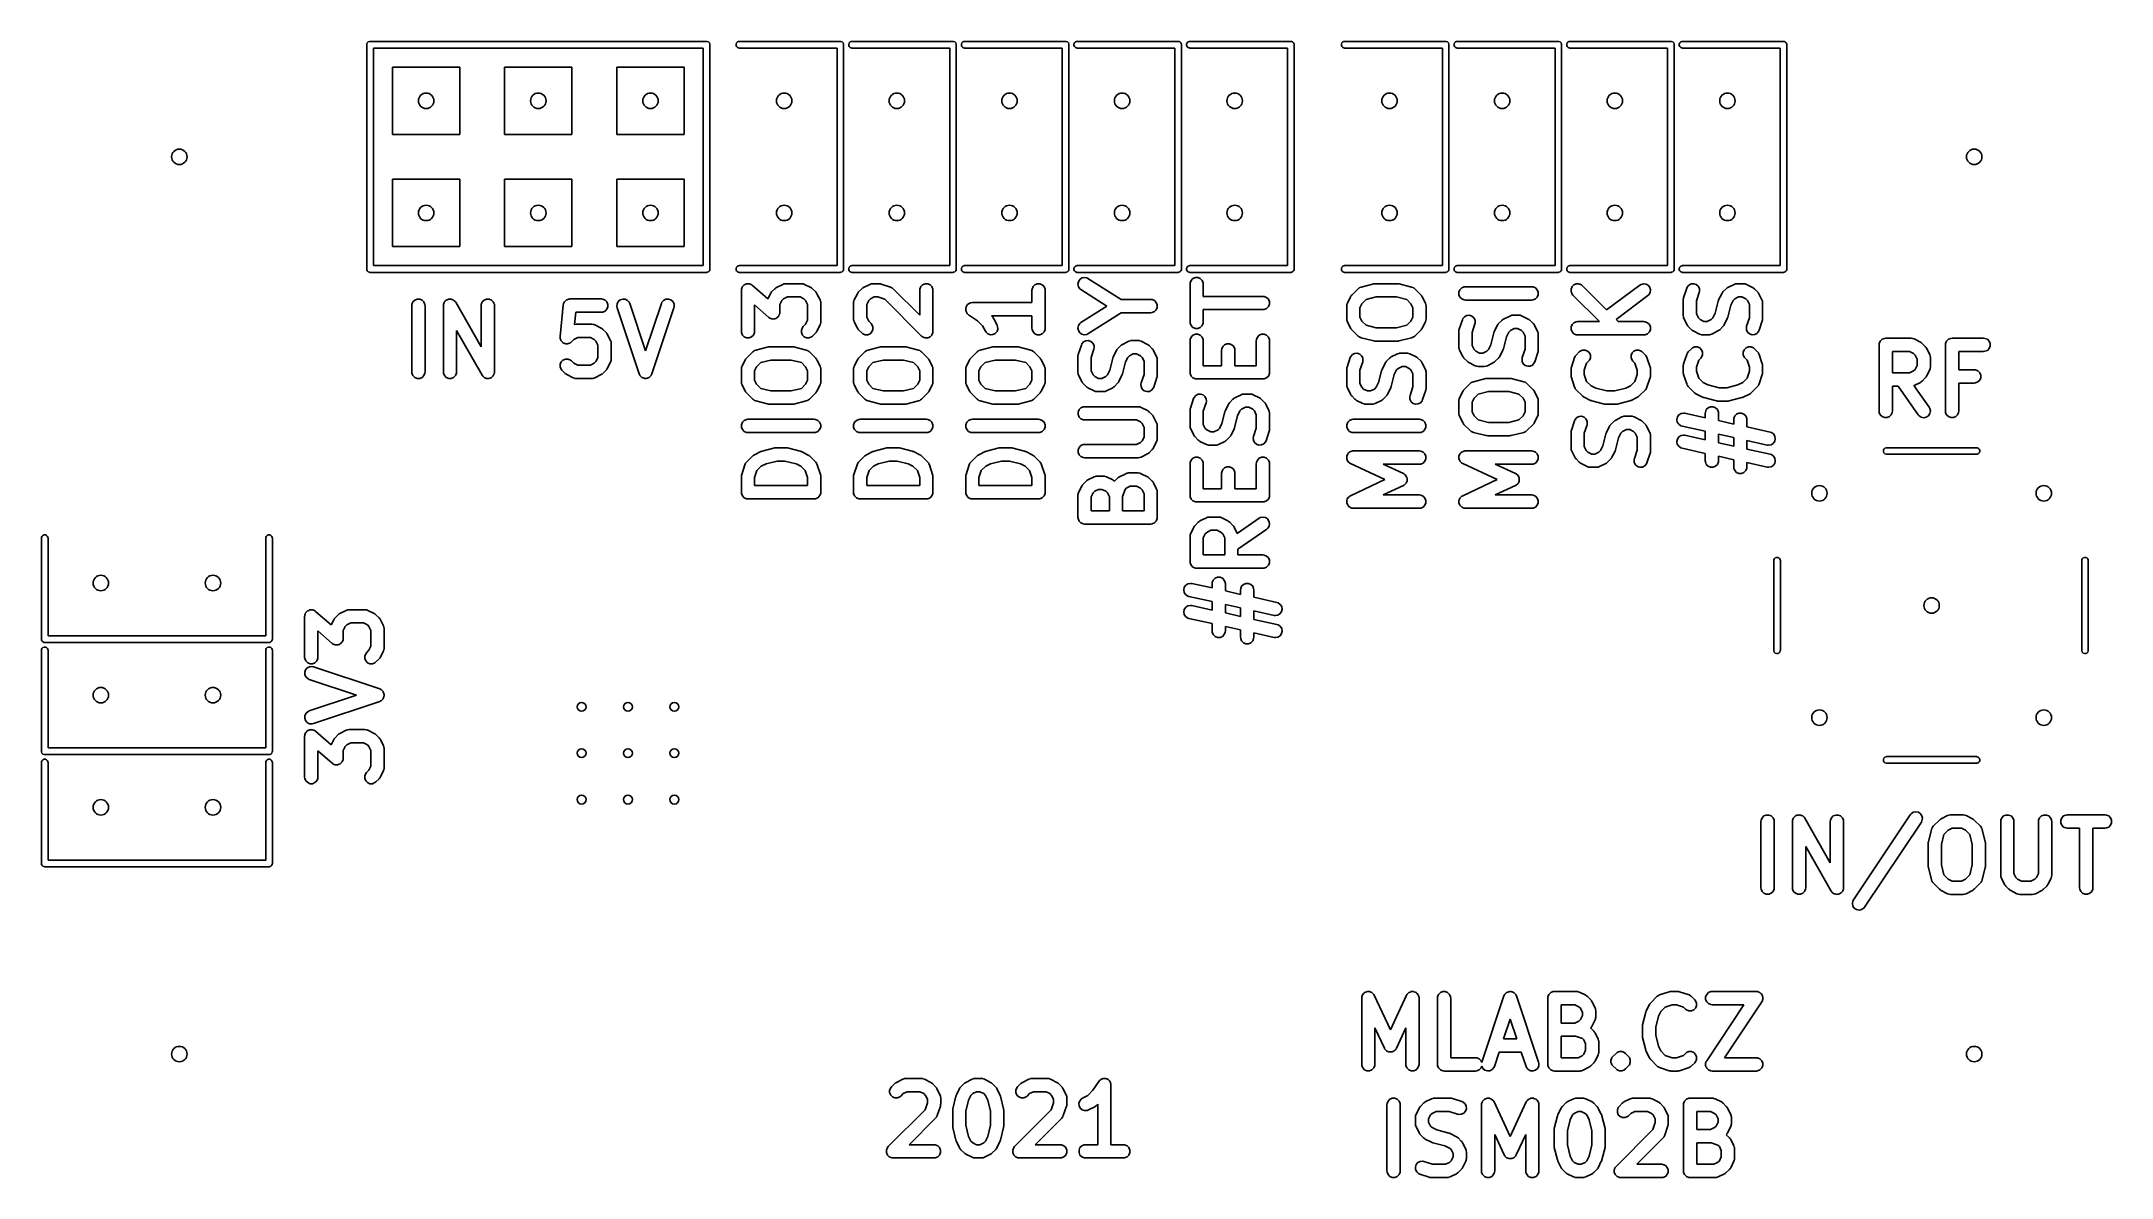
# Model space of a CAD drawing. Extents: x 5.38 to 7.22, y -5.01 to -4.
import ezdxf

# ---------------------------------------------------------------- set-up
doc = ezdxf.new("R2010")
doc.units = 0
doc.header["$MEASUREMENT"] = 0
doc.layers.add('BLACK', color=7, linetype='CONTINUOUS')

msp = doc.modelspace()

# ---------------------------------------------------------------- linework, layer by layer
at = {"layer": 'BLACK', "linetype": 'CONTINUOUS'}
for p, q in [((5.667, -4), (5.6671, -3.9994)), ((5.667, -4.2), (5.667, -4)), ((5.6671, -3.9994), (5.6675, -3.9984)), ((5.6675, -3.9984), (5.6684, -3.9975)), ((5.6684, -3.9975), (5.6694, -3.9971)), ((5.6694, -3.9971), (5.67, -3.997)), ((5.67, -3.997), (5.97, -3.997)), ((5.673, -4.003), (5.673, -4.197)), ((5.967, -4.003), (5.673, -4.003)), ((5.967, -4.197), (5.967, -4.003)), ((5.97, -3.997), (5.9706, -3.9971)), ((5.9706, -3.9971), (5.9716, -3.9975)), ((5.9716, -3.9975), (5.9725, -3.9984)), ((5.9725, -3.9984), (5.9729, -3.9994)), ((5.9729, -3.9994), (5.973, -4)), ((5.973, -4), (5.973, -4.2)), ((5.9963, -3.9994), (5.9968, -3.9984)), ((5.9963, -4.0006), (5.9963, -3.9994)), ((5.9968, -4.0016), (5.9963, -4.0006)), ((5.9968, -3.9984), (5.9976, -3.9975)), ((5.9976, -4.0025), (5.9968, -4.0016)), ((5.9976, -3.9975), (5.9986, -3.9971)), ((5.9986, -4.0029), (5.9976, -4.0025)), ((5.9986, -3.9971), (5.9992, -3.997)), ((5.9992, -4.003), (5.9986, -4.0029)), ((5.9992, -3.997), (6.0892, -3.997)), ((6.0863, -4.003), (5.9992, -4.003)), ((6.0863, -4.197), (6.0863, -4.003)), ((6.0892, -3.997), (6.0898, -3.9971)), ((6.0898, -3.9971), (6.0909, -3.9975)), ((6.0909, -3.9975), (6.0917, -3.9984)), ((6.0917, -3.9984), (6.0921, -3.9994)), ((6.0921, -3.9994), (6.0922, -4)), ((6.0922, -4), (6.0922, -4.2)), ((6.0967, -3.9994), (6.0972, -3.9984)), ((6.0967, -4.0006), (6.0967, -3.9994)), ((6.0972, -4.0016), (6.0967, -4.0006)), ((6.0972, -3.9984), (6.098, -3.9975)), ((6.098, -4.0025), (6.0972, -4.0016)), ((6.098, -3.9975), (6.099, -3.9971)), ((6.099, -4.0029), (6.098, -4.0025)), ((6.099, -3.9971), (6.0996, -3.997)), ((6.0996, -4.003), (6.099, -4.0029)), ((6.0996, -3.997), (6.1896, -3.997)), ((6.1867, -4.003), (6.0996, -4.003)), ((6.1867, -4.197), (6.1867, -4.003)), ((6.1896, -3.997), (6.1902, -3.9971)), ((6.1902, -3.9971), (6.1912, -3.9975)), ((6.1912, -3.9975), (6.1921, -3.9984)), ((6.1921, -3.9984), (6.1925, -3.9994)), ((6.1925, -3.9994), (6.1926, -4)), ((6.1926, -4), (6.1926, -4.2)), ((6.1971, -3.9994), (6.1975, -3.9984)), ((6.1971, -4.0006), (6.1971, -3.9994)), ((6.1975, -4.0016), (6.1971, -4.0006)), ((6.1975, -3.9984), (6.1984, -3.9975)), ((6.1984, -4.0025), (6.1975, -4.0016)), ((6.1984, -3.9975), (6.1994, -3.9971)), ((6.1994, -4.0029), (6.1984, -4.0025)), ((6.1994, -3.9971), (6.2, -3.997)), ((6.2, -4.003), (6.1994, -4.0029)), ((6.2, -3.997), (6.29, -3.997)), ((6.287, -4.003), (6.2, -4.003)), ((6.287, -4.197), (6.287, -4.003)), ((6.29, -3.997), (6.2906, -3.9971)), ((6.2906, -3.9971), (6.2916, -3.9975)), ((6.2916, -3.9975), (6.2925, -3.9984)), ((6.2925, -3.9984), (6.2929, -3.9994)), ((6.2929, -3.9994), (6.293, -4)), ((6.293, -4), (6.293, -4.2)), ((6.2975, -3.9994), (6.2979, -3.9984)), ((6.2975, -4.0006), (6.2975, -3.9994)), ((6.2979, -4.0016), (6.2975, -4.0006)), ((6.2979, -3.9984), (6.2988, -3.9975)), ((6.2988, -4.0025), (6.2979, -4.0016)), ((6.2988, -3.9975), (6.2998, -3.9971)), ((6.2998, -4.0029), (6.2988, -4.0025)), ((6.2998, -3.9971), (6.3004, -3.997)), ((6.3004, -4.003), (6.2998, -4.0029)), ((6.3004, -3.997), (6.3904, -3.997)), ((6.3874, -4.003), (6.3004, -4.003)), ((6.3874, -4.197), (6.3874, -4.003)), ((6.3904, -3.997), (6.391, -3.9971)), ((6.391, -3.9971), (6.392, -3.9975)), ((6.392, -3.9975), (6.3928, -3.9984)), ((6.3928, -3.9984), (6.3933, -3.9994)), ((6.3933, -3.9994), (6.3933, -4)), ((6.3933, -4), (6.3933, -4.2)), ((6.3979, -3.9994), (6.3983, -3.9984)), ((6.3979, -4.0006), (6.3979, -3.9994)), ((6.3983, -4.0016), (6.3979, -4.0006)), ((6.3983, -3.9984), (6.3991, -3.9975)), ((6.3991, -4.0025), (6.3983, -4.0016)), ((6.3991, -3.9975), (6.4002, -3.9971)), ((6.4002, -4.0029), (6.3991, -4.0025)), ((6.4002, -3.9971), (6.4008, -3.997)), ((6.4008, -4.003), (6.4002, -4.0029)), ((6.4008, -3.997), (6.4908, -3.997)), ((6.4878, -4.003), (6.4008, -4.003)), ((6.4878, -4.197), (6.4878, -4.003)), ((6.4908, -3.997), (6.4914, -3.9971)), ((6.4914, -3.9971), (6.4924, -3.9975)), ((6.4924, -3.9975), (6.4932, -3.9984)), ((6.4932, -3.9984), (6.4937, -3.9994)), ((6.4937, -3.9994), (6.4937, -4)), ((6.4937, -4), (6.4937, -4.2)), ((6.5359, -3.9994), (6.5364, -3.9984)), ((6.5359, -4.0006), (6.5359, -3.9994)), ((6.5364, -4.0016), (6.5359, -4.0006)), ((6.5364, -3.9984), (6.5372, -3.9975)), ((6.5372, -4.0025), (6.5364, -4.0016)), ((6.5372, -3.9975), (6.5382, -3.9971)), ((6.5382, -4.0029), (6.5372, -4.0025)), ((6.5382, -3.9971), (6.5388, -3.997)), ((6.5388, -4.003), (6.5382, -4.0029)), ((6.5388, -3.997), (6.6288, -3.997)), ((6.6259, -4.003), (6.5388, -4.003)), ((6.6259, -4.197), (6.6259, -4.003)), ((6.6288, -3.997), (6.6294, -3.9971)), ((6.6294, -3.9971), (6.6305, -3.9975)), ((6.6305, -3.9975), (6.6313, -3.9984)), ((6.6313, -3.9984), (6.6317, -3.9994)), ((6.6317, -3.9994), (6.6318, -4)), ((6.6318, -4), (6.6318, -4.2)), ((6.6363, -3.9994), (6.6368, -3.9984)), ((6.6363, -4.0006), (6.6363, -3.9994)), ((6.6368, -4.0016), (6.6363, -4.0006)), ((6.6368, -3.9984), (6.6376, -3.9975)), ((6.6376, -4.0025), (6.6368, -4.0016)), ((6.6376, -3.9975), (6.6386, -3.9971)), ((6.6386, -4.0029), (6.6376, -4.0025)), ((6.6386, -3.9971), (6.6392, -3.997)), ((6.6392, -4.003), (6.6386, -4.0029)), ((6.6392, -3.997), (6.7292, -3.997)), ((6.7263, -4.003), (6.6392, -4.003)), ((6.7263, -4.197), (6.7263, -4.003)), ((6.7292, -3.997), (6.7298, -3.9971)), ((6.7298, -3.9971), (6.7309, -3.9975)), ((6.7309, -3.9975), (6.7317, -3.9984)), ((6.7317, -3.9984), (6.7321, -3.9994)), ((6.7321, -3.9994), (6.7322, -4)), ((6.7322, -4), (6.7322, -4.2)), ((6.7367, -3.9994), (6.7372, -3.9984)), ((6.7367, -4.0006), (6.7367, -3.9994)), ((6.7372, -4.0016), (6.7367, -4.0006)), ((6.7372, -3.9984), (6.738, -3.9975)), ((6.738, -4.0025), (6.7372, -4.0016)), ((6.738, -3.9975), (6.739, -3.9971)), ((6.739, -4.0029), (6.738, -4.0025)), ((6.739, -3.9971), (6.7396, -3.997)), ((6.7396, -4.003), (6.739, -4.0029)), ((6.7396, -3.997), (6.8296, -3.997)), ((6.8267, -4.003), (6.7396, -4.003)), ((6.8267, -4.197), (6.8267, -4.003)), ((6.8296, -3.997), (6.8302, -3.9971)), ((6.8302, -3.9971), (6.8312, -3.9975)), ((6.8312, -3.9975), (6.8321, -3.9984)), ((6.8321, -3.9984), (6.8325, -3.9994)), ((6.8325, -3.9994), (6.8326, -4)), ((6.8326, -4), (6.8326, -4.2)), ((6.8371, -3.9994), (6.8375, -3.9984)), ((6.8371, -4.0006), (6.8371, -3.9994)), ((6.8375, -4.0016), (6.8371, -4.0006)), ((6.8375, -3.9984), (6.8384, -3.9975)), ((6.8384, -4.0025), (6.8375, -4.0016)), ((6.8384, -3.9975), (6.8394, -3.9971)), ((6.8394, -4.0029), (6.8384, -4.0025)), ((6.8394, -3.9971), (6.84, -3.997)), ((6.84, -4.003), (6.8394, -4.0029)), ((6.84, -3.997), (6.93, -3.997)), ((6.927, -4.003), (6.84, -4.003)), ((6.927, -4.197), (6.927, -4.003)), ((6.93, -3.997), (6.9306, -3.9971)), ((6.9306, -3.9971), (6.9316, -3.9975)), ((6.9316, -3.9975), (6.9325, -3.9984)), ((6.9325, -3.9984), (6.9329, -3.9994)), ((6.9329, -3.9994), (6.933, -4)), ((6.933, -4), (6.933, -4.2)), ((5.69, -4.08), (5.69, -4.02)), ((5.69, -4.02), (5.75, -4.02)), ((5.75, -4.02), (5.75, -4.08)), ((5.79, -4.08), (5.79, -4.02)), ((5.79, -4.02), (5.85, -4.02)), ((5.85, -4.02), (5.85, -4.08)), ((5.89, -4.08), (5.89, -4.02)), ((5.89, -4.02), (5.95, -4.02)), ((5.95, -4.02), (5.95, -4.08)), ((5.75, -4.08), (5.69, -4.08)), ((5.85, -4.08), (5.79, -4.08)), ((5.95, -4.08), (5.89, -4.08)), ((5.69, -4.18), (5.69, -4.12)), ((5.69, -4.12), (5.75, -4.12)), ((5.75, -4.12), (5.75, -4.18)), ((5.79, -4.18), (5.79, -4.12)), ((5.79, -4.12), (5.85, -4.12)), ((5.85, -4.12), (5.85, -4.18)), ((5.89, -4.18), (5.89, -4.12)), ((5.89, -4.12), (5.95, -4.12)), ((5.95, -4.12), (5.95, -4.18)), ((5.75, -4.18), (5.69, -4.18)), ((5.85, -4.18), (5.79, -4.18)), ((5.95, -4.18), (5.89, -4.18)), ((5.6671, -4.2006), (5.667, -4.2)), ((5.6675, -4.2016), (5.6671, -4.2006)), ((5.6684, -4.2025), (5.6675, -4.2016)), ((5.6694, -4.2029), (5.6684, -4.2025)), ((5.67, -4.203), (5.6694, -4.2029)), ((5.97, -4.203), (5.67, -4.203)), ((5.673, -4.197), (5.967, -4.197)), ((5.9706, -4.2029), (5.97, -4.203)), ((5.9716, -4.2025), (5.9706, -4.2029)), ((5.9725, -4.2016), (5.9716, -4.2025)), ((5.9729, -4.2006), (5.9725, -4.2016)), ((5.973, -4.2), (5.9729, -4.2006)), ((5.9963, -4.1994), (5.9968, -4.1984)), ((5.9963, -4.2006), (5.9963, -4.1994)), ((5.9968, -4.2016), (5.9963, -4.2006)), ((5.9968, -4.1984), (5.9976, -4.1975)), ((5.9976, -4.2025), (5.9968, -4.2016)), ((5.9976, -4.1975), (5.9986, -4.1971)), ((5.9986, -4.2029), (5.9976, -4.2025)), ((5.9986, -4.1971), (5.9992, -4.197)), ((5.9992, -4.203), (5.9986, -4.2029)), ((5.9992, -4.197), (6.0863, -4.197)), ((6.0892, -4.203), (5.9992, -4.203)), ((6.0898, -4.2029), (6.0892, -4.203)), ((6.0909, -4.2025), (6.0898, -4.2029)), ((6.0917, -4.2016), (6.0909, -4.2025)), ((6.0921, -4.2006), (6.0917, -4.2016)), ((6.0922, -4.2), (6.0921, -4.2006)), ((6.0967, -4.1994), (6.0972, -4.1984)), ((6.0967, -4.2006), (6.0967, -4.1994)), ((6.0972, -4.2016), (6.0967, -4.2006)), ((6.0972, -4.1984), (6.098, -4.1975)), ((6.098, -4.2025), (6.0972, -4.2016)), ((6.098, -4.1975), (6.099, -4.1971)), ((6.099, -4.2029), (6.098, -4.2025)), ((6.099, -4.1971), (6.0996, -4.197)), ((6.0996, -4.203), (6.099, -4.2029)), ((6.0996, -4.197), (6.1867, -4.197)), ((6.1896, -4.203), (6.0996, -4.203)), ((6.1902, -4.2029), (6.1896, -4.203)), ((6.1912, -4.2025), (6.1902, -4.2029)), ((6.1921, -4.2016), (6.1912, -4.2025)), ((6.1925, -4.2006), (6.1921, -4.2016)), ((6.1926, -4.2), (6.1925, -4.2006)), ((6.1971, -4.1994), (6.1975, -4.1984)), ((6.1971, -4.2006), (6.1971, -4.1994)), ((6.1975, -4.2016), (6.1971, -4.2006)), ((6.1975, -4.1984), (6.1984, -4.1975)), ((6.1984, -4.2025), (6.1975, -4.2016)), ((6.1984, -4.1975), (6.1994, -4.1971)), ((6.1994, -4.2029), (6.1984, -4.2025)), ((6.1994, -4.1971), (6.2, -4.197)), ((6.2, -4.203), (6.1994, -4.2029)), ((6.2, -4.197), (6.287, -4.197)), ((6.29, -4.203), (6.2, -4.203)), ((6.2906, -4.2029), (6.29, -4.203)), ((6.2916, -4.2025), (6.2906, -4.2029)), ((6.2925, -4.2016), (6.2916, -4.2025)), ((6.2929, -4.2006), (6.2925, -4.2016)), ((6.293, -4.2), (6.2929, -4.2006)), ((6.2975, -4.1994), (6.2979, -4.1984)), ((6.2975, -4.2006), (6.2975, -4.1994)), ((6.2979, -4.2016), (6.2975, -4.2006)), ((6.2979, -4.1984), (6.2988, -4.1975)), ((6.2988, -4.2025), (6.2979, -4.2016)), ((6.2988, -4.1975), (6.2998, -4.1971)), ((6.2998, -4.2029), (6.2988, -4.2025)), ((6.2998, -4.1971), (6.3004, -4.197)), ((6.3004, -4.203), (6.2998, -4.2029)), ((6.3004, -4.197), (6.3874, -4.197)), ((6.3904, -4.203), (6.3004, -4.203)), ((6.3045, -4.208), (6.3067, -4.2075)), ((6.3067, -4.2075), (6.309, -4.2079)), ((6.391, -4.2029), (6.3904, -4.203)), ((6.392, -4.2025), (6.391, -4.2029)), ((6.3928, -4.2016), (6.392, -4.2025)), ((6.3933, -4.2006), (6.3928, -4.2016)), ((6.3933, -4.2), (6.3933, -4.2006)), ((6.3979, -4.1994), (6.3983, -4.1984)), ((6.3979, -4.2006), (6.3979, -4.1994)), ((6.3983, -4.2016), (6.3979, -4.2006)), ((6.3983, -4.1984), (6.3991, -4.1975)), ((6.3991, -4.2025), (6.3983, -4.2016)), ((6.3991, -4.1975), (6.4002, -4.1971)), ((6.4002, -4.2029), (6.3991, -4.2025)), ((6.4002, -4.1971), (6.4008, -4.197)), ((6.4008, -4.203), (6.4002, -4.2029)), ((6.4008, -4.197), (6.4878, -4.197)), ((6.4908, -4.203), (6.4008, -4.203)), ((6.4914, -4.2029), (6.4908, -4.203)), ((6.4924, -4.2025), (6.4914, -4.2029)), ((6.4932, -4.2016), (6.4924, -4.2025)), ((6.4937, -4.2006), (6.4932, -4.2016)), ((6.4937, -4.2), (6.4937, -4.2006)), ((6.5359, -4.1994), (6.5364, -4.1984)), ((6.5359, -4.2006), (6.5359, -4.1994)), ((6.5364, -4.2016), (6.5359, -4.2006)), ((6.5364, -4.1984), (6.5372, -4.1975)), ((6.5372, -4.2025), (6.5364, -4.2016)), ((6.5372, -4.1975), (6.5382, -4.1971)), ((6.5382, -4.2029), (6.5372, -4.2025)), ((6.5382, -4.1971), (6.5388, -4.197)), ((6.5388, -4.203), (6.5382, -4.2029)), ((6.5388, -4.197), (6.6259, -4.197)), ((6.6288, -4.203), (6.5388, -4.203)), ((6.6294, -4.2029), (6.6288, -4.203)), ((6.6305, -4.2025), (6.6294, -4.2029)), ((6.6313, -4.2016), (6.6305, -4.2025)), ((6.6317, -4.2006), (6.6313, -4.2016)), ((6.6318, -4.2), (6.6317, -4.2006)), ((6.6363, -4.1994), (6.6368, -4.1984)), ((6.6363, -4.2006), (6.6363, -4.1994)), ((6.6368, -4.2016), (6.6363, -4.2006)), ((6.6368, -4.1984), (6.6376, -4.1975)), ((6.6376, -4.2025), (6.6368, -4.2016)), ((6.6376, -4.1975), (6.6386, -4.1971)), ((6.6386, -4.2029), (6.6376, -4.2025)), ((6.6386, -4.1971), (6.6392, -4.197)), ((6.6392, -4.203), (6.6386, -4.2029)), ((6.6392, -4.197), (6.7263, -4.197)), ((6.7292, -4.203), (6.6392, -4.203)), ((6.7298, -4.2029), (6.7292, -4.203)), ((6.7309, -4.2025), (6.7298, -4.2029)), ((6.7317, -4.2016), (6.7309, -4.2025)), ((6.7321, -4.2006), (6.7317, -4.2016)), ((6.7322, -4.2), (6.7321, -4.2006)), ((6.7367, -4.1994), (6.7372, -4.1984)), ((6.7367, -4.2006), (6.7367, -4.1994)), ((6.7372, -4.2016), (6.7367, -4.2006)), ((6.7372, -4.1984), (6.738, -4.1975)), ((6.738, -4.2025), (6.7372, -4.2016)), ((6.738, -4.1975), (6.739, -4.1971)), ((6.739, -4.2029), (6.738, -4.2025)), ((6.739, -4.1971), (6.7396, -4.197)), ((6.7396, -4.203), (6.739, -4.2029)), ((6.7396, -4.197), (6.8267, -4.197)), ((6.8296, -4.203), (6.7396, -4.203)), ((6.8302, -4.2029), (6.8296, -4.203)), ((6.8312, -4.2025), (6.8302, -4.2029)), ((6.8321, -4.2016), (6.8312, -4.2025)), ((6.8325, -4.2006), (6.8321, -4.2016)), ((6.8326, -4.2), (6.8325, -4.2006)), ((6.8371, -4.1994), (6.8375, -4.1984)), ((6.8371, -4.2006), (6.8371, -4.1994)), ((6.8375, -4.2016), (6.8371, -4.2006)), ((6.8375, -4.1984), (6.8384, -4.1975)), ((6.8384, -4.2025), (6.8375, -4.2016)), ((6.8384, -4.1975), (6.8394, -4.1971)), ((6.8394, -4.2029), (6.8384, -4.2025)), ((6.8394, -4.1971), (6.84, -4.197)), ((6.84, -4.203), (6.8394, -4.2029)), ((6.84, -4.197), (6.927, -4.197)), ((6.93, -4.203), (6.84, -4.203)), ((6.9306, -4.2029), (6.93, -4.203)), ((6.9316, -4.2025), (6.9306, -4.2029)), ((6.9325, -4.2016), (6.9316, -4.2025)), ((6.9329, -4.2006), (6.9325, -4.2016)), ((6.933, -4.2), (6.9329, -4.2006)), ((6.001, -4.2181), (6.0011, -4.2179)), ((6.001, -4.2183), (6.001, -4.2181)), ((6.001, -4.2184), (6.001, -4.2183)), ((6.001, -4.219), (6.001, -4.2184)), ((6.001, -4.2556), (6.001, -4.219)), ((6.0011, -4.2179), (6.0014, -4.217)), ((6.0014, -4.217), (6.0017, -4.2161)), ((6.0017, -4.2161), (6.0019, -4.2159)), ((6.0019, -4.2159), (6.002, -4.2157)), ((6.002, -4.2157), (6.0026, -4.2151)), ((6.0026, -4.2151), (6.0033, -4.2143)), ((6.0033, -4.2143), (6.0034, -4.2142)), ((6.0034, -4.2142), (6.0036, -4.2141)), ((6.0036, -4.2141), (6.0045, -4.2137)), ((6.0045, -4.2137), (6.0053, -4.2133)), ((6.0053, -4.2133), (6.0055, -4.2133)), ((6.0055, -4.2133), (6.0057, -4.2132)), ((6.0057, -4.2132), (6.0067, -4.2132)), ((6.0067, -4.2132), (6.0076, -4.2132)), ((6.0076, -4.2132), (6.0078, -4.2132)), ((6.0078, -4.2132), (6.008, -4.2132)), ((6.008, -4.2132), (6.0089, -4.2136)), ((6.0089, -4.2136), (6.0098, -4.2139)), ((6.0098, -4.2139), (6.01, -4.2141)), ((6.01, -4.2141), (6.0101, -4.2141)), ((6.0101, -4.2141), (6.0103, -4.2142)), ((6.0103, -4.2142), (6.0108, -4.2146)), ((6.0108, -4.2146), (6.0246, -4.2267)), ((6.0246, -4.2267), (6.0269, -4.222)), ((6.0269, -4.222), (6.0272, -4.2215)), ((6.0272, -4.2215), (6.0273, -4.2214)), ((6.0273, -4.2214), (6.0274, -4.2212)), ((6.0274, -4.2212), (6.0275, -4.221)), ((6.0275, -4.221), (6.0276, -4.2209)), ((6.0276, -4.2209), (6.028, -4.2205)), ((6.028, -4.2205), (6.0308, -4.2177)), ((6.0308, -4.2177), (6.0313, -4.2173)), ((6.0313, -4.2173), (6.0314, -4.2172)), ((6.0314, -4.2172), (6.0315, -4.2171)), ((6.0315, -4.2171), (6.0317, -4.2169)), ((6.0317, -4.2169), (6.0318, -4.2169)), ((6.0318, -4.2169), (6.0323, -4.2165)), ((6.0323, -4.2165), (6.038, -4.2137)), ((6.038, -4.2137), (6.039, -4.2133)), ((6.042, -4.2249), (6.0385, -4.2267)), ((6.039, -4.2133), (6.0393, -4.2133)), ((6.0393, -4.2133), (6.0395, -4.2132)), ((6.0395, -4.2132), (6.0406, -4.2131)), ((6.0406, -4.2131), (6.0547, -4.2131)), ((6.0533, -4.2249), (6.042, -4.2249)), ((6.0568, -4.2267), (6.0533, -4.2249)), ((6.0547, -4.2131), (6.0558, -4.2132)), ((6.0558, -4.2132), (6.056, -4.2133)), ((6.056, -4.2133), (6.0562, -4.2133)), ((6.0562, -4.2133), (6.0573, -4.2137)), ((6.0573, -4.2137), (6.0629, -4.2165)), ((6.0629, -4.2165), (6.0634, -4.2169)), ((6.0634, -4.2169), (6.0636, -4.2169)), ((6.0636, -4.2169), (6.0637, -4.2171)), ((6.0637, -4.2171), (6.0639, -4.2172)), ((6.0639, -4.2172), (6.064, -4.2173)), ((6.064, -4.2173), (6.0645, -4.2177)), ((6.0645, -4.2177), (6.0673, -4.2205)), ((6.0673, -4.2205), (6.0677, -4.2209)), ((6.0677, -4.2209), (6.0678, -4.221)), ((6.0678, -4.221), (6.0679, -4.2212)), ((6.0679, -4.2212), (6.068, -4.2214)), ((6.068, -4.2214), (6.0681, -4.2215)), ((6.0681, -4.2215), (6.0684, -4.222)), ((6.0684, -4.222), (6.0712, -4.2276)), ((6.1016, -4.2276), (6.1044, -4.222)), ((6.1044, -4.222), (6.1047, -4.2215)), ((6.1047, -4.2215), (6.1048, -4.2214)), ((6.1048, -4.2214), (6.1049, -4.2212)), ((6.1049, -4.2212), (6.105, -4.221)), ((6.105, -4.221), (6.1051, -4.2209)), ((6.1051, -4.2209), (6.1055, -4.2205)), ((6.1055, -4.2205), (6.1083, -4.2177)), ((6.1083, -4.2177), (6.1088, -4.2173)), ((6.1088, -4.2173), (6.1089, -4.2172)), ((6.1089, -4.2172), (6.109, -4.2171)), ((6.109, -4.2171), (6.1092, -4.2169)), ((6.1092, -4.2169), (6.1094, -4.2169)), ((6.1094, -4.2169), (6.1098, -4.2165)), ((6.1098, -4.2165), (6.1155, -4.2137)), ((6.1155, -4.2137), (6.1166, -4.2133)), ((6.1195, -4.2249), (6.116, -4.2267)), ((6.1166, -4.2133), (6.1168, -4.2133)), ((6.1168, -4.2133), (6.117, -4.2132)), ((6.117, -4.2132), (6.1181, -4.2131)), ((6.1181, -4.2131), (6.1237, -4.2131)), ((6.1228, -4.2249), (6.1195, -4.2249)), ((6.129, -4.227), (6.1228, -4.2249)), ((6.1237, -4.2131), (6.1243, -4.2132)), ((6.1243, -4.2132), (6.1245, -4.2132)), ((6.1245, -4.2132), (6.1247, -4.2132)), ((6.1247, -4.2132), (6.1249, -4.2132)), ((6.1249, -4.2132), (6.125, -4.2133)), ((6.125, -4.2133), (6.1256, -4.2134)), ((6.1256, -4.2134), (6.134, -4.2162)), ((6.134, -4.2162), (6.1351, -4.2167)), ((6.1351, -4.2167), (6.1353, -4.2168)), ((6.1353, -4.2168), (6.1355, -4.2169)), ((6.1355, -4.2169), (6.1363, -4.2177)), ((6.1363, -4.2177), (6.16, -4.2413)), ((6.16, -4.219), (6.1601, -4.2179)), ((6.16, -4.2413), (6.16, -4.219)), ((6.1601, -4.2179), (6.161, -4.2157)), ((6.161, -4.2157), (6.1626, -4.2141)), ((6.1626, -4.2141), (6.1648, -4.2132)), ((6.1648, -4.2132), (6.1671, -4.2132)), ((6.1671, -4.2132), (6.1692, -4.2141)), ((6.1692, -4.2141), (6.1708, -4.2157)), ((6.1708, -4.2157), (6.1717, -4.2179)), ((6.1717, -4.2179), (6.1718, -4.219)), ((6.1718, -4.219), (6.1718, -4.2556)), ((6.26, -4.219), (6.2601, -4.2179)), ((6.26, -4.23), (6.26, -4.219)), ((6.2601, -4.2179), (6.261, -4.2157)), ((6.261, -4.2157), (6.2626, -4.2141)), ((6.2626, -4.2141), (6.2648, -4.2132)), ((6.2648, -4.2132), (6.2671, -4.2132)), ((6.2671, -4.2132), (6.2692, -4.2141)), ((6.2692, -4.2141), (6.2708, -4.2157)), ((6.2708, -4.2157), (6.2717, -4.2179)), ((6.2717, -4.2179), (6.2718, -4.219)), ((6.2718, -4.219), (6.2718, -4.2528)), ((6.301, -4.2135), (6.3014, -4.2113)), ((6.3015, -4.2158), (6.301, -4.2135)), ((6.3014, -4.2113), (6.3026, -4.2093)), ((6.3028, -4.2177), (6.3015, -4.2158)), ((6.3026, -4.2093), (6.3045, -4.208)), ((6.3037, -4.2184), (6.3028, -4.2177)), ((6.3268, -4.2331), (6.3037, -4.2184)), ((6.309, -4.2079), (6.31, -4.2084)), ((6.31, -4.2084), (6.3395, -4.2272)), ((6.401, -4.2134), (6.4011, -4.2122)), ((6.401, -4.2471), (6.401, -4.2134)), ((6.4011, -4.2122), (6.402, -4.2101)), ((6.402, -4.2101), (6.4036, -4.2085)), ((6.4036, -4.2085), (6.4057, -4.2076)), ((6.4057, -4.2076), (6.408, -4.2076)), ((6.408, -4.2076), (6.4101, -4.2085)), ((6.4101, -4.2085), (6.4118, -4.2101)), ((6.4118, -4.2101), (6.4127, -4.2122)), ((6.4127, -4.2122), (6.4128, -4.2134)), ((6.4128, -4.2134), (6.4128, -4.2244)), ((6.4128, -4.2244), (6.4659, -4.2244)), ((6.4659, -4.2244), (6.4671, -4.2245)), ((6.4671, -4.2245), (6.4692, -4.2254)), ((6.4692, -4.2254), (6.4708, -4.227)), ((6.5412, -4.2304), (6.544, -4.2248)), ((6.544, -4.2248), (6.5443, -4.2243)), ((6.5443, -4.2243), (6.5444, -4.2242)), ((6.5444, -4.2242), (6.5445, -4.224)), ((6.5445, -4.224), (6.5446, -4.2238)), ((6.5446, -4.2238), (6.5447, -4.2237)), ((6.5447, -4.2237), (6.5451, -4.2233)), ((6.5451, -4.2233), (6.5507, -4.2177)), ((6.5507, -4.2177), (6.5516, -4.2169)), ((6.5516, -4.2169), (6.552, -4.2168)), ((6.552, -4.2168), (6.5524, -4.2165)), ((6.5524, -4.2165), (6.5535, -4.2161)), ((6.5535, -4.2161), (6.5647, -4.2133)), ((6.5669, -4.2249), (6.5579, -4.2272)), ((6.5647, -4.2133), (6.5649, -4.2133)), ((6.5649, -4.2133), (6.565, -4.2132)), ((6.565, -4.2132), (6.5654, -4.2132)), ((6.5654, -4.2132), (6.5659, -4.2131)), ((6.5659, -4.2131), (6.566, -4.2131)), ((6.566, -4.2131), (6.5662, -4.2131)), ((6.5662, -4.2131), (6.5858, -4.2131)), ((6.5851, -4.2249), (6.5669, -4.2249)), ((6.5941, -4.2272), (6.5851, -4.2249)), ((6.5858, -4.2131), (6.586, -4.2131)), ((6.586, -4.2131), (6.5861, -4.2131)), ((6.5861, -4.2131), (6.5866, -4.2132)), ((6.5866, -4.2132), (6.587, -4.2132)), ((6.587, -4.2132), (6.5871, -4.2133)), ((6.5871, -4.2133), (6.5873, -4.2133)), ((6.5873, -4.2133), (6.5985, -4.2161)), ((6.5985, -4.2161), (6.5996, -4.2165)), ((6.5996, -4.2165), (6.6, -4.2168)), ((6.6, -4.2168), (6.6004, -4.2169)), ((6.6004, -4.2169), (6.6013, -4.2177)), ((6.6013, -4.2177), (6.6069, -4.2233)), ((6.6069, -4.2233), (6.6073, -4.2237)), ((6.6073, -4.2237), (6.6074, -4.2238)), ((6.6074, -4.2238), (6.6075, -4.224)), ((6.6075, -4.224), (6.6076, -4.2242)), ((6.6076, -4.2242), (6.6077, -4.2243)), ((6.6077, -4.2243), (6.608, -4.2248)), ((6.608, -4.2248), (6.6108, -4.2304)), ((6.6407, -4.2207), (6.6416, -4.2186)), ((6.6407, -4.223), (6.6407, -4.2207)), ((6.6416, -4.2251), (6.6407, -4.223)), ((6.6416, -4.2186), (6.6432, -4.2169)), ((6.6432, -4.2267), (6.6416, -4.2251)), ((6.6432, -4.2169), (6.6453, -4.216)), ((6.6453, -4.216), (6.6465, -4.2159)), ((6.6465, -4.2159), (6.7055, -4.2159)), ((6.7055, -4.2159), (6.7067, -4.216)), ((6.7067, -4.216), (6.7088, -4.2169)), ((6.7088, -4.2169), (6.7104, -4.2186)), ((6.7104, -4.2251), (6.7088, -4.2267)), ((6.7104, -4.2186), (6.7113, -4.2207)), ((6.7113, -4.223), (6.7104, -4.2251)), ((6.7113, -4.2207), (6.7113, -4.223)), ((6.7407, -4.2179), (6.7416, -4.2157)), ((6.7407, -4.2202), (6.7407, -4.2179)), ((6.7416, -4.2223), (6.7407, -4.2202)), ((6.7416, -4.2157), (6.7432, -4.2141)), ((6.7423, -4.2232), (6.7416, -4.2223)), ((6.766, -4.2469), (6.7423, -4.2232)), ((6.7432, -4.2141), (6.7453, -4.2132)), ((6.7453, -4.2132), (6.7476, -4.2132)), ((6.7476, -4.2132), (6.7498, -4.2141)), ((6.7498, -4.2141), (6.7506, -4.2148)), ((6.7506, -4.2148), (6.7723, -4.2365)), ((6.7723, -4.2365), (6.802, -4.2143)), ((6.8091, -4.2237), (6.7808, -4.245)), ((6.802, -4.2143), (6.803, -4.2137)), ((6.803, -4.2137), (6.8052, -4.2131)), ((6.8052, -4.2131), (6.8075, -4.2134)), ((6.8075, -4.2134), (6.8095, -4.2146)), ((6.8099, -4.223), (6.8091, -4.2237)), ((6.8095, -4.2146), (6.8108, -4.2165)), ((6.8111, -4.221), (6.8099, -4.223)), ((6.8108, -4.2165), (6.8114, -4.2187)), ((6.8114, -4.2187), (6.8111, -4.221)), ((6.8407, -4.2262), (6.8409, -4.2256)), ((6.8409, -4.2256), (6.8437, -4.2172)), ((6.8437, -4.2172), (6.8442, -4.2161)), ((6.8442, -4.2161), (6.8457, -4.2144)), ((6.8457, -4.2144), (6.8477, -4.2133)), ((6.8477, -4.2133), (6.85, -4.2132)), ((6.85, -4.2132), (6.8522, -4.2139)), ((6.8522, -4.2139), (6.8539, -4.2154)), ((6.8549, -4.2209), (6.8524, -4.2284)), ((6.8539, -4.2154), (6.855, -4.2175)), ((6.8551, -4.2198), (6.8549, -4.2209)), ((6.855, -4.2175), (6.8551, -4.2198)), ((6.8721, -4.2276), (6.8749, -4.222)), ((6.8749, -4.222), (6.8752, -4.2215)), ((6.8752, -4.2215), (6.8753, -4.2214)), ((6.8753, -4.2214), (6.8754, -4.2212)), ((6.8754, -4.2212), (6.8756, -4.221)), ((6.8756, -4.221), (6.8757, -4.2209)), ((6.8757, -4.2209), (6.876, -4.2205)), ((6.876, -4.2205), (6.8789, -4.2177)), ((6.8789, -4.2177), (6.8793, -4.2173)), ((6.8793, -4.2173), (6.8794, -4.2172)), ((6.8794, -4.2172), (6.8796, -4.2171)), ((6.8796, -4.2171), (6.8797, -4.2169)), ((6.8797, -4.2169), (6.8799, -4.2169)), ((6.8799, -4.2169), (6.8804, -4.2165)), ((6.8804, -4.2165), (6.886, -4.2137)), ((6.886, -4.2137), (6.8871, -4.2133)), ((6.89, -4.2249), (6.8865, -4.2267)), ((6.8871, -4.2133), (6.8873, -4.2133)), ((6.8873, -4.2133), (6.8875, -4.2132)), ((6.8875, -4.2132), (6.8887, -4.2131)), ((6.8887, -4.2131), (6.8943, -4.2131)), ((6.8929, -4.2249), (6.89, -4.2249)), ((6.8964, -4.2267), (6.8929, -4.2249)), ((6.8943, -4.2131), (6.8954, -4.2132)), ((6.8954, -4.2132), (6.8956, -4.2133)), ((6.8956, -4.2133), (6.8958, -4.2133)), ((6.8958, -4.2133), (6.8969, -4.2137)), ((6.8969, -4.2137), (6.9025, -4.2165)), ((6.9025, -4.2165), (6.903, -4.2169)), ((6.903, -4.2169), (6.9032, -4.2169)), ((6.9032, -4.2169), (6.9033, -4.2171)), ((6.9033, -4.2171), (6.9035, -4.2172)), ((6.9035, -4.2172), (6.9036, -4.2173)), ((6.9036, -4.2173), (6.9041, -4.2177)), ((6.9041, -4.2177), (6.9069, -4.2205)), ((6.9069, -4.2205), (6.9073, -4.2209)), ((6.9073, -4.2209), (6.9074, -4.221)), ((6.9074, -4.221), (6.9075, -4.2212)), ((6.9075, -4.2212), (6.9076, -4.2214)), ((6.9076, -4.2214), (6.9077, -4.2215)), ((6.9077, -4.2215), (6.908, -4.222)), ((6.908, -4.222), (6.9108, -4.2276)), ((5.7072, -4.2327), (5.7073, -4.2315)), ((5.7072, -4.2917), (5.7072, -4.2327)), ((5.7073, -4.2315), (5.7082, -4.2294)), ((5.7082, -4.2294), (5.7099, -4.2277)), ((5.7099, -4.2277), (5.712, -4.2269)), ((5.712, -4.2269), (5.7143, -4.2269)), ((5.7143, -4.2269), (5.7164, -4.2277)), ((5.7164, -4.2277), (5.718, -4.2294)), ((5.718, -4.2294), (5.7189, -4.2315)), ((5.7189, -4.2315), (5.719, -4.2327)), ((5.719, -4.2327), (5.719, -4.2917)), ((5.7354, -4.2321), (5.7355, -4.2315)), ((5.7354, -4.2322), (5.7354, -4.2321)), ((5.7354, -4.2324), (5.7354, -4.2322)), ((5.7354, -4.2327), (5.7354, -4.2324)), ((5.7354, -4.2917), (5.7354, -4.2327)), ((5.7355, -4.2315), (5.7358, -4.2308)), ((5.7358, -4.2308), (5.736, -4.23)), ((5.736, -4.23), (5.7362, -4.2297)), ((5.7362, -4.2297), (5.7363, -4.2294)), ((5.7363, -4.2294), (5.7369, -4.2288)), ((5.7369, -4.2288), (5.7374, -4.2282)), ((5.7374, -4.2282), (5.7377, -4.228)), ((5.7377, -4.228), (5.738, -4.2277)), ((5.738, -4.2277), (5.7387, -4.2274)), ((5.7387, -4.2274), (5.7394, -4.2271)), ((5.7394, -4.2271), (5.7398, -4.227)), ((5.7398, -4.227), (5.7401, -4.2269)), ((5.7401, -4.2269), (5.7409, -4.2269)), ((5.7409, -4.2269), (5.7417, -4.2268)), ((5.7417, -4.2268), (5.742, -4.2269)), ((5.742, -4.2269), (5.7424, -4.2269)), ((5.7424, -4.2269), (5.7431, -4.2272)), ((5.7431, -4.2272), (5.7439, -4.2274)), ((5.7439, -4.2274), (5.7442, -4.2276)), ((5.7442, -4.2276), (5.7445, -4.2277)), ((5.7445, -4.2277), (5.7451, -4.2283)), ((5.7451, -4.2283), (5.7457, -4.2288)), ((5.7457, -4.2288), (5.7461, -4.2293)), ((5.7461, -4.2293), (5.7462, -4.2294)), ((5.7462, -4.2294), (5.7462, -4.2295)), ((5.7462, -4.2295), (5.7464, -4.2297)), ((5.7464, -4.2297), (5.7691, -4.2695)), ((5.7691, -4.2327), (5.7692, -4.2315)), ((5.7691, -4.2695), (5.7691, -4.2327)), ((5.7692, -4.2315), (5.7701, -4.2294)), ((5.7701, -4.2294), (5.7717, -4.2277)), ((5.7717, -4.2277), (5.7739, -4.2269)), ((5.7739, -4.2269), (5.7762, -4.2269)), ((5.7762, -4.2269), (5.7783, -4.2277)), ((5.7783, -4.2277), (5.7799, -4.2294)), ((5.7799, -4.2294), (5.7808, -4.2315)), ((5.7808, -4.2315), (5.7809, -4.2327)), ((5.7809, -4.2327), (5.7809, -4.2917)), ((5.8394, -4.2602), (5.8422, -4.2321)), ((5.8422, -4.2321), (5.8423, -4.2316)), ((5.8423, -4.2315), (5.8424, -4.2314)), ((5.8423, -4.2316), (5.8423, -4.2315)), ((5.8424, -4.2314), (5.8425, -4.2309)), ((5.8425, -4.2309), (5.8429, -4.2302)), ((5.8429, -4.2302), (5.8432, -4.2294)), ((5.8432, -4.2294), (5.8434, -4.2292)), ((5.8434, -4.2292), (5.8436, -4.2289)), ((5.8436, -4.2289), (5.8442, -4.2284)), ((5.8442, -4.2284), (5.8448, -4.2277)), ((5.8448, -4.2277), (5.8451, -4.2276)), ((5.8451, -4.2276), (5.8453, -4.2274)), ((5.8453, -4.2274), (5.8462, -4.2272)), ((5.8462, -4.2272), (5.847, -4.2269)), ((5.847, -4.2269), (5.8474, -4.2268)), ((5.8474, -4.2268), (5.8476, -4.2268)), ((5.8476, -4.2268), (5.8477, -4.2268)), ((5.8477, -4.2268), (5.8481, -4.2267)), ((5.8481, -4.2267), (5.8762, -4.2267)), ((5.8535, -4.2386), (5.8524, -4.2494)), ((5.8762, -4.2386), (5.8535, -4.2386)), ((5.8762, -4.2267), (5.8774, -4.2269)), ((5.8774, -4.2384), (5.8762, -4.2386)), ((5.8774, -4.2269), (5.8795, -4.2277)), ((5.8795, -4.2376), (5.8774, -4.2384)), ((5.8795, -4.2277), (5.8812, -4.2294)), ((5.8812, -4.2359), (5.8795, -4.2376)), ((5.8812, -4.2294), (5.882, -4.2315)), ((5.882, -4.2338), (5.8812, -4.2359)), ((5.882, -4.2315), (5.882, -4.2338)), ((5.8901, -4.2334), (5.8902, -4.2311)), ((5.8903, -4.2345), (5.8901, -4.2334)), ((5.8902, -4.2311), (5.8913, -4.229)), ((5.91, -4.2936), (5.8903, -4.2345)), ((5.8913, -4.229), (5.893, -4.2275)), ((5.893, -4.2275), (5.8952, -4.2268)), ((5.8952, -4.2268), (5.8975, -4.227)), ((5.8975, -4.227), (5.8995, -4.228)), ((5.8995, -4.228), (5.9011, -4.2297)), ((5.9011, -4.2297), (5.9015, -4.2308)), ((5.9015, -4.2308), (5.9156, -4.273)), ((5.9156, -4.273), (5.9297, -4.2308)), ((5.9409, -4.2345), (5.9212, -4.2936)), ((5.9297, -4.2308), (5.9302, -4.2297)), ((5.9302, -4.2297), (5.9317, -4.228)), ((5.9317, -4.228), (5.9337, -4.227)), ((5.9337, -4.227), (5.936, -4.2268)), ((5.936, -4.2268), (5.9382, -4.2275)), ((5.9382, -4.2275), (5.94, -4.229)), ((5.94, -4.229), (5.941, -4.2311)), ((5.9412, -4.2334), (5.9409, -4.2345)), ((5.941, -4.2311), (5.9412, -4.2334)), ((6.0255, -4.2431), (6.0128, -4.232)), ((6.0128, -4.232), (6.0128, -4.2556)), ((6.026, -4.2435), (6.0255, -4.2431)), ((6.0261, -4.2436), (6.026, -4.2435)), ((6.0262, -4.2437), (6.0261, -4.2436)), ((6.0264, -4.2438), (6.0262, -4.2437)), ((6.0273, -4.2441), (6.0264, -4.2438)), ((6.0282, -4.2445), (6.0273, -4.2441)), ((6.0307, -4.2444), (6.0305, -4.2445)), ((6.0309, -4.2444), (6.0307, -4.2444)), ((6.0318, -4.244), (6.0309, -4.2444)), ((6.0326, -4.2436), (6.0318, -4.244)), ((6.0328, -4.2435), (6.0326, -4.2436)), ((6.033, -4.2434), (6.0328, -4.2435)), ((6.0336, -4.2427), (6.033, -4.2434)), ((6.0343, -4.242), (6.0336, -4.2427)), ((6.0345, -4.2417), (6.0343, -4.2418)), ((6.0343, -4.2418), (6.0343, -4.242)), ((6.0348, -4.2407), (6.0345, -4.2417)), ((6.0352, -4.2399), (6.0348, -4.2407)), ((6.0353, -4.2387), (6.0352, -4.2393)), ((6.0352, -4.2393), (6.0352, -4.2395)), ((6.0352, -4.2395), (6.0352, -4.2396)), ((6.0352, -4.2396), (6.0352, -4.2399)), ((6.037, -4.2281), (6.0353, -4.2317)), ((6.0353, -4.2317), (6.0353, -4.2387)), ((6.0385, -4.2267), (6.037, -4.2281)), ((6.0583, -4.2281), (6.0568, -4.2267)), ((6.06, -4.2317), (6.0583, -4.2281)), ((6.06, -4.2457), (6.06, -4.2317)), ((6.0712, -4.2276), (6.0716, -4.2287)), ((6.0716, -4.2287), (6.0716, -4.2289)), ((6.0716, -4.2289), (6.0717, -4.2291)), ((6.0717, -4.2291), (6.0718, -4.2303)), ((6.0718, -4.2303), (6.0718, -4.2471)), ((6.101, -4.2303), (6.1011, -4.2291)), ((6.101, -4.2443), (6.101, -4.2303)), ((6.1011, -4.2455), (6.101, -4.2443)), ((6.1011, -4.2291), (6.1012, -4.2289)), ((6.1012, -4.2287), (6.1016, -4.2276)), ((6.1012, -4.2289), (6.1012, -4.2287)), ((6.1145, -4.2281), (6.1128, -4.2317)), ((6.1128, -4.2317), (6.1128, -4.2429)), ((6.1128, -4.2429), (6.1145, -4.2465)), ((6.116, -4.2267), (6.1145, -4.2281)), ((6.1617, -4.2598), (6.129, -4.227)), ((6.201, -4.2359), (6.2011, -4.2353)), ((6.2011, -4.2365), (6.201, -4.2359)), ((6.2011, -4.2347), (6.2013, -4.2342)), ((6.2011, -4.2353), (6.2011, -4.2347)), ((6.2011, -4.237), (6.2011, -4.2365)), ((6.2013, -4.2376), (6.2011, -4.237)), ((6.2013, -4.2342), (6.2014, -4.2336)), ((6.2014, -4.2382), (6.2013, -4.2376)), ((6.2014, -4.2336), (6.2017, -4.2332)), ((6.2017, -4.2386), (6.2014, -4.2382)), ((6.2017, -4.2332), (6.202, -4.2326)), ((6.202, -4.2392), (6.2017, -4.2386)), ((6.202, -4.2326), (6.2024, -4.2322)), ((6.2024, -4.2396), (6.202, -4.2392)), ((6.2024, -4.2322), (6.2027, -4.2317)), ((6.2027, -4.2401), (6.2024, -4.2396)), ((6.2027, -4.2317), (6.2032, -4.2314)), ((6.2036, -4.2408), (6.2027, -4.2401)), ((6.2032, -4.2314), (6.2036, -4.231)), ((6.2036, -4.231), (6.2041, -4.2308)), ((6.2115, -4.2461), (6.2036, -4.2408)), ((6.2036, -4.2408), (6.2036, -4.2408)), ((6.2036, -4.2408), (6.2036, -4.2408)), ((6.2036, -4.2408), (6.2036, -4.2408)), ((6.2041, -4.2308), (6.2046, -4.2304)), ((6.2046, -4.2304), (6.2052, -4.2303)), ((6.2052, -4.2303), (6.2057, -4.2301)), ((6.2057, -4.2301), (6.2069, -4.23)), ((6.2069, -4.23), (6.2069, -4.23)), ((6.2069, -4.23), (6.2069, -4.23)), ((6.2069, -4.23), (6.2069, -4.23)), ((6.2069, -4.23), (6.26, -4.23)), ((6.26, -4.2418), (6.2239, -4.2418)), ((6.2239, -4.2418), (6.2251, -4.243)), ((6.2251, -4.243), (6.2255, -4.2434)), ((6.2255, -4.2434), (6.2256, -4.2435)), ((6.2256, -4.2435), (6.2257, -4.2437)), ((6.2257, -4.2437), (6.2258, -4.2439)), ((6.2258, -4.2439), (6.2259, -4.244)), ((6.2259, -4.244), (6.2262, -4.2445)), ((6.26, -4.2528), (6.26, -4.2418)), ((6.3037, -4.2478), (6.3268, -4.2331)), ((6.3395, -4.239), (6.31, -4.2577)), ((6.3395, -4.2272), (6.3659, -4.2272)), ((6.3659, -4.239), (6.3395, -4.239)), ((6.3659, -4.2272), (6.3671, -4.2273)), ((6.3671, -4.2389), (6.3659, -4.239)), ((6.3671, -4.2273), (6.3692, -4.2282)), ((6.3692, -4.238), (6.3671, -4.2389)), ((6.3692, -4.2282), (6.3708, -4.2298)), ((6.3708, -4.2364), (6.3692, -4.238)), ((6.3708, -4.2298), (6.3717, -4.2319)), ((6.3717, -4.2342), (6.3708, -4.2364)), ((6.3717, -4.2319), (6.3717, -4.2342)), ((6.4659, -4.2362), (6.4128, -4.2362)), ((6.4128, -4.2362), (6.4128, -4.2471)), ((6.4671, -4.2361), (6.4659, -4.2362)), ((6.4692, -4.2352), (6.4671, -4.2361)), ((6.4708, -4.2335), (6.4692, -4.2352)), ((6.4708, -4.227), (6.4717, -4.2291)), ((6.4717, -4.2314), (6.4708, -4.2335)), ((6.4717, -4.2291), (6.4717, -4.2314)), ((6.5406, -4.2331), (6.5407, -4.2319)), ((6.5406, -4.2443), (6.5406, -4.2331)), ((6.5407, -4.2455), (6.5406, -4.2443)), ((6.5407, -4.2319), (6.5408, -4.2317)), ((6.5408, -4.2315), (6.5412, -4.2304)), ((6.5408, -4.2317), (6.5408, -4.2315)), ((6.5541, -4.231), (6.5524, -4.2345)), ((6.5524, -4.2345), (6.5524, -4.2429)), ((6.5524, -4.2429), (6.5541, -4.2465)), ((6.5579, -4.2272), (6.5541, -4.231)), ((6.5979, -4.231), (6.5941, -4.2272)), ((6.5996, -4.2345), (6.5979, -4.231)), ((6.5979, -4.2465), (6.5996, -4.2429)), ((6.5996, -4.2429), (6.5996, -4.2345)), ((6.6108, -4.2304), (6.6112, -4.2315)), ((6.6112, -4.2315), (6.6112, -4.2317)), ((6.6112, -4.2317), (6.6113, -4.2319)), ((6.6113, -4.2319), (6.6114, -4.2331)), ((6.6114, -4.2443), (6.6113, -4.2455)), ((6.6114, -4.2331), (6.6114, -4.2443)), ((6.6453, -4.2276), (6.6432, -4.2267)), ((6.6437, -4.2453), (6.6442, -4.2442)), ((6.6442, -4.2442), (6.6457, -4.2425)), ((6.6465, -4.2277), (6.6453, -4.2276)), ((6.6457, -4.2425), (6.6477, -4.2414)), ((6.7055, -4.2277), (6.6465, -4.2277)), ((6.6477, -4.2414), (6.65, -4.2413)), ((6.65, -4.2413), (6.6522, -4.242)), ((6.6522, -4.242), (6.6539, -4.2435)), ((6.6539, -4.2435), (6.655, -4.2456)), ((6.6804, -4.2447), (6.686, -4.2419)), ((6.686, -4.2419), (6.6871, -4.2414)), ((6.6871, -4.2414), (6.6873, -4.2414)), ((6.6873, -4.2414), (6.6875, -4.2413)), ((6.6875, -4.2413), (6.6887, -4.2412)), ((6.6887, -4.2412), (6.6943, -4.2412)), ((6.6943, -4.2412), (6.6954, -4.2413)), ((6.6954, -4.2413), (6.6956, -4.2414)), ((6.6956, -4.2414), (6.6958, -4.2414)), ((6.6958, -4.2414), (6.6969, -4.2419)), ((6.6969, -4.2419), (6.7025, -4.2447)), ((6.7067, -4.2276), (6.7055, -4.2277)), ((6.7088, -4.2267), (6.7067, -4.2276)), ((6.8406, -4.2267), (6.8407, -4.2265)), ((6.8406, -4.2269), (6.8406, -4.2267)), ((6.8406, -4.2275), (6.8406, -4.2269)), ((6.8406, -4.2415), (6.8406, -4.2275)), ((6.8407, -4.2427), (6.8406, -4.2415)), ((6.8407, -4.2263), (6.8407, -4.2262)), ((6.8407, -4.2265), (6.8407, -4.2263)), ((6.8408, -4.2429), (6.8407, -4.2427)), ((6.8408, -4.2431), (6.8408, -4.2429)), ((6.8412, -4.2442), (6.8408, -4.2431)), ((6.844, -4.2498), (6.8412, -4.2442)), ((6.8524, -4.2284), (6.8524, -4.2401)), ((6.8524, -4.2401), (6.8541, -4.2436)), ((6.8541, -4.2436), (6.8556, -4.2451)), ((6.8655, -4.2451), (6.8669, -4.2436)), ((6.8669, -4.2436), (6.869, -4.2395)), ((6.869, -4.2395), (6.8717, -4.2288)), ((6.8717, -4.2287), (6.8719, -4.2282)), ((6.8717, -4.2288), (6.8717, -4.2287)), ((6.8717, -4.2288), (6.8717, -4.2288)), ((6.8719, -4.2282), (6.8721, -4.2277)), ((6.8721, -4.2277), (6.8721, -4.2276)), ((6.8721, -4.2277), (6.8721, -4.2277)), ((6.8799, -4.2442), (6.8771, -4.2498)), ((6.8801, -4.2436), (6.8799, -4.244)), ((6.8799, -4.244), (6.8799, -4.2441)), ((6.8799, -4.2441), (6.8799, -4.2442)), ((6.8803, -4.2431), (6.8801, -4.2436)), ((6.883, -4.2323), (6.8803, -4.2429)), ((6.8803, -4.2429), (6.8803, -4.243)), ((6.8803, -4.243), (6.8803, -4.2431)), ((6.8851, -4.2281), (6.883, -4.2323)), ((6.8865, -4.2267), (6.8851, -4.2281)), ((6.8979, -4.2281), (6.8964, -4.2267)), ((6.8971, -4.2509), (6.8996, -4.2434)), ((6.8996, -4.2317), (6.8979, -4.2281)), ((6.8996, -4.2434), (6.8996, -4.2317)), ((6.9108, -4.2276), (6.9112, -4.2287)), ((6.9112, -4.2287), (6.9112, -4.2289)), ((6.9112, -4.2289), (6.9113, -4.2291)), ((6.9113, -4.2291), (6.9114, -4.2303)), ((6.9114, -4.2303), (6.9114, -4.2443)), ((6.9114, -4.2443), (6.9114, -4.2449)), ((5.7699, -4.2946), (5.7472, -4.2549)), ((5.7472, -4.2549), (5.7472, -4.2917)), ((5.8394, -4.2613), (5.8394, -4.2602)), ((5.8395, -4.2616), (5.8394, -4.2613)), ((5.8395, -4.2619), (5.8395, -4.2616)), ((5.8398, -4.2627), (5.8395, -4.2619)), ((5.8401, -4.2635), (5.8398, -4.2627)), ((5.8516, -4.2628), (5.8495, -4.2649)), ((5.8551, -4.2611), (5.8516, -4.2628)), ((5.8524, -4.2494), (5.8524, -4.2494)), ((5.8524, -4.2494), (5.8526, -4.2494)), ((5.8526, -4.2494), (5.8537, -4.2492)), ((5.8537, -4.2492), (5.8678, -4.2492)), ((5.8664, -4.2611), (5.8551, -4.2611)), ((5.8699, -4.2628), (5.8664, -4.2611)), ((5.8678, -4.2492), (5.869, -4.2494)), ((5.869, -4.2494), (5.8692, -4.2494)), ((5.8692, -4.2494), (5.8694, -4.2495)), ((5.8694, -4.2495), (5.8704, -4.2499)), ((5.8714, -4.2643), (5.8699, -4.2628)), ((5.8704, -4.2499), (5.8761, -4.2527)), ((5.8761, -4.2527), (5.8766, -4.253)), ((5.8766, -4.253), (5.8767, -4.253)), ((5.8767, -4.253), (5.8769, -4.2532)), ((5.8769, -4.2532), (5.8771, -4.2533)), ((5.8771, -4.2533), (5.8772, -4.2534)), ((5.8772, -4.2534), (5.8776, -4.2538)), ((5.8776, -4.2538), (5.8804, -4.2566)), ((5.8804, -4.2566), (5.8808, -4.257)), ((5.8808, -4.257), (5.8809, -4.2572)), ((5.8809, -4.2572), (5.881, -4.2573)), ((5.881, -4.2573), (5.8812, -4.2575)), ((5.8812, -4.2575), (5.8812, -4.2576)), ((5.8812, -4.2576), (5.8815, -4.2581)), ((5.8815, -4.2581), (5.8843, -4.2638)), ((6.0011, -4.2567), (6.001, -4.2556)), ((6.002, -4.2589), (6.0011, -4.2567)), ((6.0036, -4.2605), (6.002, -4.2589)), ((6.0057, -4.2614), (6.0036, -4.2605)), ((6.008, -4.2614), (6.0057, -4.2614)), ((6.0101, -4.2605), (6.008, -4.2614)), ((6.0118, -4.2589), (6.0101, -4.2605)), ((6.0127, -4.2567), (6.0118, -4.2589)), ((6.0128, -4.2556), (6.0127, -4.2567)), ((6.0284, -4.2445), (6.0282, -4.2445)), ((6.0286, -4.2446), (6.0284, -4.2445)), ((6.0296, -4.2445), (6.0286, -4.2446)), ((6.0305, -4.2445), (6.0296, -4.2445)), ((6.0545, -4.2544), (6.0554, -4.2523)), ((6.0545, -4.2567), (6.0545, -4.2544)), ((6.0554, -4.2589), (6.0545, -4.2567)), ((6.0554, -4.2523), (6.0561, -4.2514)), ((6.057, -4.2605), (6.0554, -4.2589)), ((6.0561, -4.2514), (6.0583, -4.2493)), ((6.0591, -4.2614), (6.057, -4.2605)), ((6.0583, -4.2493), (6.06, -4.2457)), ((6.0614, -4.2614), (6.0591, -4.2614)), ((6.0636, -4.2605), (6.0614, -4.2614)), ((6.0645, -4.2598), (6.0636, -4.2605)), ((6.0673, -4.2569), (6.0645, -4.2598)), ((6.0677, -4.2565), (6.0673, -4.2569)), ((6.0678, -4.2564), (6.0677, -4.2565)), ((6.0679, -4.2562), (6.0678, -4.2564)), ((6.068, -4.256), (6.0679, -4.2562)), ((6.0681, -4.2559), (6.068, -4.256)), ((6.0684, -4.2554), (6.0681, -4.2559)), ((6.0712, -4.2498), (6.0684, -4.2554)), ((6.0716, -4.2487), (6.0712, -4.2498)), ((6.0717, -4.2483), (6.0716, -4.2485)), ((6.0716, -4.2485), (6.0716, -4.2487)), ((6.0718, -4.2471), (6.0717, -4.2483)), ((6.1012, -4.2457), (6.1011, -4.2455)), ((6.1012, -4.2459), (6.1012, -4.2457)), ((6.1016, -4.247), (6.1012, -4.2459)), ((6.1044, -4.2526), (6.1016, -4.247)), ((6.1047, -4.2531), (6.1044, -4.2526)), ((6.1048, -4.2532), (6.1047, -4.2531)), ((6.1049, -4.2534), (6.1048, -4.2532)), ((6.105, -4.2536), (6.1049, -4.2534)), ((6.1051, -4.2537), (6.105, -4.2536)), ((6.1055, -4.2541), (6.1051, -4.2537)), ((6.1083, -4.2569), (6.1055, -4.2541)), ((6.1092, -4.2577), (6.1083, -4.2569)), ((6.1113, -4.2586), (6.1092, -4.2577)), ((6.1136, -4.2586), (6.1113, -4.2586)), ((6.1158, -4.2577), (6.1136, -4.2586)), ((6.1145, -4.2465), (6.1167, -4.2486)), ((6.1174, -4.256), (6.1158, -4.2577)), ((6.1167, -4.2486), (6.1174, -4.2495)), ((6.1174, -4.2495), (6.1183, -4.2516)), ((6.1183, -4.2539), (6.1174, -4.256)), ((6.1183, -4.2516), (6.1183, -4.2539)), ((6.1626, -4.2605), (6.1617, -4.2598)), ((6.1641, -4.2611), (6.1626, -4.2605)), ((6.1648, -4.2614), (6.1641, -4.2611)), ((6.1671, -4.2614), (6.1648, -4.2614)), ((6.1648, -4.2614), (6.1648, -4.2614)), ((6.168, -4.261), (6.1671, -4.2614)), ((6.1671, -4.2614), (6.1671, -4.2614)), ((6.1692, -4.2605), (6.168, -4.261)), ((6.1708, -4.2589), (6.1692, -4.2605)), ((6.1717, -4.2567), (6.1708, -4.2589)), ((6.1718, -4.2556), (6.1717, -4.2567)), ((6.2161, -4.2506), (6.2115, -4.2461)), ((6.2185, -4.2554), (6.2161, -4.2506)), ((6.2191, -4.2564), (6.2185, -4.2554)), ((6.2208, -4.2579), (6.2191, -4.2564)), ((6.223, -4.2586), (6.2208, -4.2579)), ((6.2253, -4.2585), (6.223, -4.2586)), ((6.2274, -4.2574), (6.2253, -4.2585)), ((6.2262, -4.2445), (6.229, -4.2501)), ((6.2289, -4.2557), (6.2274, -4.2574)), ((6.2296, -4.2535), (6.2289, -4.2557)), ((6.229, -4.2501), (6.2294, -4.2512)), ((6.2294, -4.2512), (6.2296, -4.2535)), ((6.2601, -4.2539), (6.26, -4.2528)), ((6.261, -4.256), (6.2601, -4.2539)), ((6.2626, -4.2577), (6.261, -4.256)), ((6.2648, -4.2586), (6.2626, -4.2577)), ((6.2671, -4.2586), (6.2648, -4.2586)), ((6.2692, -4.2577), (6.2671, -4.2586)), ((6.2708, -4.256), (6.2692, -4.2577)), ((6.2717, -4.2539), (6.2708, -4.256)), ((6.2718, -4.2528), (6.2717, -4.2539)), ((6.301, -4.2526), (6.3015, -4.2504)), ((6.3014, -4.2549), (6.301, -4.2526)), ((6.3026, -4.2568), (6.3014, -4.2549)), ((6.3015, -4.2504), (6.3028, -4.2485)), ((6.3045, -4.2582), (6.3026, -4.2568)), ((6.3028, -4.2485), (6.3037, -4.2478)), ((6.3067, -4.2587), (6.3045, -4.2582)), ((6.309, -4.2583), (6.3067, -4.2587)), ((6.31, -4.2577), (6.309, -4.2583)), ((6.4011, -4.2483), (6.401, -4.2471)), ((6.401, -4.264), (6.4011, -4.2629)), ((6.402, -4.2504), (6.4011, -4.2483)), ((6.4011, -4.2629), (6.402, -4.2607)), ((6.4036, -4.2521), (6.402, -4.2504)), ((6.402, -4.2607), (6.4036, -4.2591)), ((6.4057, -4.2529), (6.4036, -4.2521)), ((6.4036, -4.2591), (6.4057, -4.2582)), ((6.408, -4.2529), (6.4057, -4.2529)), ((6.4057, -4.2582), (6.408, -4.2582)), ((6.4101, -4.2521), (6.408, -4.2529)), ((6.408, -4.2582), (6.4101, -4.2591)), ((6.4118, -4.2504), (6.4101, -4.2521)), ((6.4101, -4.2591), (6.4118, -4.2607)), ((6.4127, -4.2483), (6.4118, -4.2504)), ((6.4118, -4.2607), (6.4127, -4.2629)), ((6.4128, -4.2471), (6.4127, -4.2483)), ((6.4127, -4.2629), (6.4128, -4.264)), ((6.46, -4.264), (6.4601, -4.2629)), ((6.4601, -4.2629), (6.461, -4.2607)), ((6.461, -4.2607), (6.4626, -4.2591)), ((6.4626, -4.2591), (6.4648, -4.2582)), ((6.4648, -4.2582), (6.4671, -4.2582)), ((6.4671, -4.2582), (6.4692, -4.2591)), ((6.4692, -4.2591), (6.4708, -4.2607)), ((6.4708, -4.2607), (6.4717, -4.2629)), ((6.4717, -4.2629), (6.4718, -4.264)), ((6.5408, -4.2457), (6.5407, -4.2455)), ((6.5408, -4.2459), (6.5408, -4.2457)), ((6.5412, -4.247), (6.5408, -4.2459)), ((6.544, -4.2526), (6.5412, -4.247)), ((6.5443, -4.2531), (6.544, -4.2526)), ((6.5444, -4.2532), (6.5443, -4.2531)), ((6.5445, -4.2534), (6.5444, -4.2532)), ((6.5446, -4.2536), (6.5445, -4.2534)), ((6.5447, -4.2537), (6.5446, -4.2536)), ((6.5451, -4.2541), (6.5447, -4.2537)), ((6.5507, -4.2598), (6.5451, -4.2541)), ((6.5516, -4.2605), (6.5507, -4.2598)), ((6.552, -4.2607), (6.5516, -4.2605)), ((6.5524, -4.2609), (6.552, -4.2607)), ((6.5535, -4.2613), (6.5524, -4.2609)), ((6.5647, -4.2641), (6.5535, -4.2613)), ((6.5541, -4.2465), (6.5579, -4.2502)), ((6.5579, -4.2502), (6.5669, -4.2525)), ((6.5669, -4.2525), (6.5851, -4.2525)), ((6.5851, -4.2525), (6.5941, -4.2502)), ((6.5985, -4.2613), (6.5873, -4.2641)), ((6.5941, -4.2502), (6.5979, -4.2465)), ((6.5996, -4.2609), (6.5985, -4.2613)), ((6.6, -4.2607), (6.5996, -4.2609)), ((6.6004, -4.2605), (6.6, -4.2607)), ((6.6013, -4.2598), (6.6004, -4.2605)), ((6.6069, -4.2541), (6.6013, -4.2598)), ((6.6073, -4.2537), (6.6069, -4.2541)), ((6.6074, -4.2536), (6.6073, -4.2537)), ((6.6075, -4.2534), (6.6074, -4.2536)), ((6.6076, -4.2532), (6.6075, -4.2534)), ((6.6077, -4.2531), (6.6076, -4.2532)), ((6.608, -4.2526), (6.6077, -4.2531)), ((6.6108, -4.247), (6.608, -4.2526)), ((6.6112, -4.2459), (6.6108, -4.247)), ((6.6113, -4.2455), (6.6112, -4.2457)), ((6.6112, -4.2457), (6.6112, -4.2459)), ((6.6406, -4.2548), (6.6407, -4.2546)), ((6.6406, -4.255), (6.6406, -4.2548)), ((6.6406, -4.2556), (6.6406, -4.255)), ((6.6406, -4.2696), (6.6406, -4.2556)), ((6.6407, -4.2543), (6.6409, -4.2537)), ((6.6407, -4.2544), (6.6407, -4.2543)), ((6.6407, -4.2546), (6.6407, -4.2544)), ((6.6409, -4.2537), (6.6437, -4.2453)), ((6.6549, -4.249), (6.6524, -4.2565)), ((6.6524, -4.2565), (6.6524, -4.2682)), ((6.6551, -4.2479), (6.6549, -4.249)), ((6.655, -4.2456), (6.6551, -4.2479)), ((6.669, -4.2676), (6.6717, -4.257)), ((6.6717, -4.2568), (6.6719, -4.2563)), ((6.6717, -4.2569), (6.6717, -4.2568)), ((6.6717, -4.257), (6.6717, -4.2569)), ((6.6719, -4.2563), (6.6721, -4.2559)), ((6.6721, -4.2557), (6.6749, -4.2501)), ((6.6721, -4.2558), (6.6721, -4.2557)), ((6.6721, -4.2559), (6.6721, -4.2558)), ((6.6749, -4.2501), (6.6752, -4.2496)), ((6.6752, -4.2496), (6.6753, -4.2495)), ((6.6753, -4.2495), (6.6754, -4.2493)), ((6.6754, -4.2493), (6.6756, -4.2491)), ((6.6756, -4.2491), (6.6757, -4.249)), ((6.6757, -4.249), (6.676, -4.2486)), ((6.676, -4.2486), (6.6789, -4.2458)), ((6.6789, -4.2458), (6.6793, -4.2454)), ((6.6793, -4.2454), (6.6794, -4.2453)), ((6.6794, -4.2453), (6.6796, -4.2452)), ((6.6796, -4.2452), (6.6797, -4.245)), ((6.6797, -4.245), (6.6799, -4.245)), ((6.6799, -4.245), (6.6804, -4.2447)), ((6.683, -4.2605), (6.6803, -4.2711)), ((6.6851, -4.2563), (6.683, -4.2605)), ((6.6865, -4.2548), (6.6851, -4.2563)), ((6.69, -4.253), (6.6865, -4.2548)), ((6.6929, -4.253), (6.69, -4.253)), ((6.6964, -4.2548), (6.6929, -4.253)), ((6.6979, -4.2563), (6.6964, -4.2548)), ((6.6996, -4.2598), (6.6979, -4.2563)), ((6.6996, -4.2715), (6.6996, -4.2598)), ((6.7025, -4.2447), (6.703, -4.245)), ((6.703, -4.245), (6.7032, -4.245)), ((6.7032, -4.245), (6.7033, -4.2452)), ((6.7033, -4.2452), (6.7035, -4.2453)), ((6.7035, -4.2453), (6.7036, -4.2454)), ((6.7036, -4.2454), (6.7041, -4.2458)), ((6.7041, -4.2458), (6.7069, -4.2486)), ((6.7069, -4.2486), (6.7073, -4.249)), ((6.7073, -4.249), (6.7074, -4.2491)), ((6.7074, -4.2491), (6.7075, -4.2493)), ((6.7075, -4.2493), (6.7076, -4.2495)), ((6.7076, -4.2495), (6.7077, -4.2496)), ((6.7077, -4.2496), (6.708, -4.2501)), ((6.708, -4.2501), (6.7108, -4.2557)), ((6.7108, -4.2557), (6.7112, -4.2568)), ((6.7112, -4.2568), (6.7112, -4.257)), ((6.7112, -4.257), (6.7113, -4.2572)), ((6.7113, -4.2572), (6.7114, -4.2584)), ((6.7114, -4.2584), (6.7114, -4.2724)), ((6.7407, -4.2516), (6.7416, -4.2495)), ((6.7407, -4.2539), (6.7407, -4.2516)), ((6.7416, -4.256), (6.7407, -4.2539)), ((6.7416, -4.2495), (6.7432, -4.2479)), ((6.7432, -4.2577), (6.7416, -4.256)), ((6.7432, -4.2479), (6.7453, -4.247)), ((6.7453, -4.2586), (6.7432, -4.2577)), ((6.7453, -4.247), (6.7465, -4.2469)), ((6.7465, -4.2587), (6.7453, -4.2586)), ((6.7465, -4.2469), (6.766, -4.2469)), ((6.8055, -4.2587), (6.7465, -4.2587)), ((6.7808, -4.245), (6.7827, -4.2469)), ((6.7827, -4.2469), (6.8055, -4.2469)), ((6.8055, -4.2469), (6.8067, -4.247)), ((6.8067, -4.2586), (6.8055, -4.2587)), ((6.8067, -4.247), (6.8088, -4.2479)), ((6.8088, -4.2577), (6.8067, -4.2586)), ((6.8088, -4.2479), (6.8104, -4.2495)), ((6.8104, -4.256), (6.8088, -4.2577)), ((6.8104, -4.2495), (6.8113, -4.2516)), ((6.8113, -4.2539), (6.8104, -4.256)), ((6.8113, -4.2516), (6.8113, -4.2539)), ((6.8443, -4.2503), (6.844, -4.2498)), ((6.8444, -4.2504), (6.8443, -4.2503)), ((6.8445, -4.2506), (6.8444, -4.2504)), ((6.8446, -4.2508), (6.8445, -4.2506)), ((6.8447, -4.2509), (6.8446, -4.2508)), ((6.8451, -4.2513), (6.8447, -4.2509)), ((6.8479, -4.2541), (6.8451, -4.2513)), ((6.8484, -4.2545), (6.8479, -4.2541)), ((6.8485, -4.2546), (6.8484, -4.2545)), ((6.8487, -4.2547), (6.8485, -4.2546)), ((6.8488, -4.2549), (6.8487, -4.2547)), ((6.849, -4.2549), (6.8488, -4.2549)), ((6.8495, -4.2552), (6.849, -4.2549)), ((6.8551, -4.258), (6.8495, -4.2552)), ((6.8562, -4.2585), (6.8551, -4.258)), ((6.8556, -4.2451), (6.8591, -4.2469)), ((6.8564, -4.2585), (6.8562, -4.2585)), ((6.8566, -4.2586), (6.8564, -4.2585)), ((6.8577, -4.2587), (6.8566, -4.2586)), ((6.8633, -4.2587), (6.8577, -4.2587)), ((6.8591, -4.2469), (6.8619, -4.2469)), ((6.8619, -4.2469), (6.8655, -4.2451)), ((6.8645, -4.2586), (6.8633, -4.2587)), ((6.8647, -4.2585), (6.8645, -4.2586)), ((6.8649, -4.2585), (6.8647, -4.2585)), ((6.866, -4.258), (6.8649, -4.2585)), ((6.8716, -4.2552), (6.866, -4.258)), ((6.8721, -4.2549), (6.8716, -4.2552)), ((6.8722, -4.2549), (6.8721, -4.2549)), ((6.8724, -4.2547), (6.8722, -4.2549)), ((6.8726, -4.2546), (6.8724, -4.2547)), ((6.8727, -4.2545), (6.8726, -4.2546)), ((6.8731, -4.2541), (6.8727, -4.2545)), ((6.876, -4.2513), (6.8731, -4.2541)), ((6.8763, -4.2509), (6.876, -4.2513)), ((6.8764, -4.2508), (6.8763, -4.2509)), ((6.8766, -4.2506), (6.8764, -4.2508)), ((6.8767, -4.2504), (6.8766, -4.2506)), ((6.8771, -4.2498), (6.8767, -4.2503)), ((6.8767, -4.2503), (6.8767, -4.2504)), ((6.8969, -4.252), (6.8971, -4.2509)), ((6.897, -4.2543), (6.8969, -4.252)), ((6.898, -4.2564), (6.897, -4.2543)), ((6.8998, -4.2579), (6.898, -4.2564)), ((6.902, -4.2586), (6.8998, -4.2579)), ((6.9043, -4.2585), (6.902, -4.2586)), ((6.9063, -4.2574), (6.9043, -4.2585)), ((6.9078, -4.2557), (6.9063, -4.2574)), ((6.9083, -4.2546), (6.9078, -4.2557)), ((6.9111, -4.2462), (6.9083, -4.2546)), ((6.9113, -4.2456), (6.9111, -4.2462)), ((6.9114, -4.2451), (6.9113, -4.2453)), ((6.9113, -4.2453), (6.9113, -4.2455)), ((6.9113, -4.2455), (6.9113, -4.2456)), ((6.9114, -4.2449), (6.9114, -4.2451)), ((7.0163, -4.2644), (7.0179, -4.2627)), ((7.0179, -4.2627), (7.0201, -4.2619)), ((7.0201, -4.2619), (7.0212, -4.2617)), ((7.0212, -4.2617), (7.0437, -4.2617)), ((7.0437, -4.2617), (7.0449, -4.2619)), ((7.0449, -4.2619), (7.0451, -4.2619)), ((7.0451, -4.2619), (7.0453, -4.262)), ((7.0453, -4.262), (7.0464, -4.2624)), ((7.0464, -4.2624), (7.052, -4.2652)), ((7.0754, -4.2644), (7.077, -4.2627)), ((7.077, -4.2627), (7.0791, -4.2619)), ((7.0791, -4.2619), (7.0803, -4.2617)), ((7.0803, -4.2617), (7.1084, -4.2617)), ((7.1084, -4.2617), (7.1096, -4.2619)), ((7.1096, -4.2619), (7.1117, -4.2627)), ((7.1117, -4.2627), (7.1133, -4.2644)), ((5.8403, -4.2638), (5.8401, -4.2635)), ((5.8404, -4.2641), (5.8403, -4.2638)), ((5.841, -4.2647), (5.8404, -4.2641)), ((5.8404, -4.2828), (5.842, -4.2812)), ((5.8416, -4.2653), (5.841, -4.2647)), ((5.8418, -4.2655), (5.8416, -4.2653)), ((5.842, -4.2657), (5.8418, -4.2655)), ((5.8428, -4.266), (5.842, -4.2657)), ((5.842, -4.2812), (5.8442, -4.2803)), ((5.8436, -4.2664), (5.8428, -4.266)), ((5.8439, -4.2665), (5.8436, -4.2664)), ((5.8442, -4.2666), (5.8439, -4.2665)), ((5.845, -4.2666), (5.8442, -4.2666)), ((5.8442, -4.2803), (5.8465, -4.2803)), ((5.8459, -4.2667), (5.845, -4.2666)), ((5.8462, -4.2666), (5.8459, -4.2667)), ((5.8465, -4.2666), (5.8462, -4.2666)), ((5.8473, -4.2662), (5.8465, -4.2666)), ((5.8465, -4.2803), (5.8486, -4.2812)), ((5.8481, -4.266), (5.8473, -4.2662)), ((5.8483, -4.2658), (5.8481, -4.266)), ((5.8486, -4.2657), (5.8483, -4.2658)), ((5.8495, -4.2649), (5.8486, -4.2657)), ((5.8486, -4.2812), (5.8495, -4.2819)), ((5.8731, -4.2678), (5.8714, -4.2643)), ((5.8714, -4.2826), (5.8731, -4.2791)), ((5.8731, -4.2791), (5.8731, -4.2678)), ((5.8843, -4.2638), (5.8848, -4.2648)), ((5.8848, -4.2648), (5.8848, -4.265)), ((5.8848, -4.265), (5.8848, -4.2652)), ((5.8848, -4.2652), (5.885, -4.2664)), ((5.885, -4.2805), (5.8848, -4.2816)), ((5.885, -4.2664), (5.885, -4.2805)), ((6.0016, -4.2867), (6.0044, -4.2811)), ((6.0044, -4.2811), (6.0047, -4.2806)), ((6.0047, -4.2806), (6.0048, -4.2804)), ((6.0048, -4.2804), (6.0049, -4.2803)), ((6.0049, -4.2803), (6.005, -4.2801)), ((6.005, -4.2801), (6.0051, -4.28)), ((6.0051, -4.28), (6.0055, -4.2795)), ((6.0055, -4.2795), (6.0111, -4.2739)), ((6.0111, -4.2739), (6.012, -4.2732)), ((6.012, -4.2732), (6.0124, -4.273)), ((6.0124, -4.273), (6.0128, -4.2727)), ((6.0128, -4.2727), (6.0139, -4.2723)), ((6.0139, -4.2723), (6.0251, -4.2695)), ((6.0273, -4.2812), (6.0183, -4.2834)), ((6.0251, -4.2695), (6.0253, -4.2695)), ((6.0253, -4.2695), (6.0254, -4.2695)), ((6.0254, -4.2695), (6.0258, -4.2694)), ((6.0258, -4.2694), (6.0263, -4.2694)), ((6.0263, -4.2694), (6.0263, -4.2694)), ((6.0263, -4.2694), (6.0265, -4.2694)), ((6.0265, -4.2694), (6.0462, -4.2694)), ((6.0455, -4.2812), (6.0273, -4.2812)), ((6.0545, -4.2834), (6.0455, -4.2812)), ((6.0462, -4.2694), (6.0464, -4.2694)), ((6.0464, -4.2694), (6.0465, -4.2694)), ((6.0465, -4.2694), (6.047, -4.2694)), ((6.047, -4.2694), (6.0474, -4.2695)), ((6.0474, -4.2695), (6.0475, -4.2695)), ((6.0475, -4.2695), (6.0477, -4.2695)), ((6.0477, -4.2695), (6.0589, -4.2723)), ((6.0589, -4.2723), (6.06, -4.2727)), ((6.06, -4.2727), (6.0604, -4.273)), ((6.0604, -4.273), (6.0608, -4.2732)), ((6.0608, -4.2732), (6.0617, -4.2739)), ((6.0617, -4.2739), (6.0673, -4.2795)), ((6.0673, -4.2795), (6.0677, -4.28)), ((6.0677, -4.28), (6.0678, -4.2801)), ((6.0678, -4.2801), (6.0679, -4.2803)), ((6.0679, -4.2803), (6.068, -4.2804)), ((6.068, -4.2804), (6.0681, -4.2806)), ((6.0681, -4.2806), (6.0684, -4.2811)), ((6.0684, -4.2811), (6.0712, -4.2867)), ((6.1016, -4.2867), (6.1044, -4.2811)), ((6.1044, -4.2811), (6.1047, -4.2806)), ((6.1047, -4.2806), (6.1048, -4.2804)), ((6.1048, -4.2804), (6.1049, -4.2803)), ((6.1049, -4.2803), (6.105, -4.2801)), ((6.105, -4.2801), (6.1051, -4.28)), ((6.1051, -4.28), (6.1055, -4.2795)), ((6.1055, -4.2795), (6.1111, -4.2739)), ((6.1111, -4.2739), (6.112, -4.2732)), ((6.112, -4.2732), (6.1124, -4.273)), ((6.1124, -4.273), (6.1128, -4.2727)), ((6.1128, -4.2727), (6.1139, -4.2723)), ((6.1139, -4.2723), (6.1251, -4.2695)), ((6.1273, -4.2812), (6.1183, -4.2834)), ((6.1251, -4.2695), (6.1253, -4.2695)), ((6.1253, -4.2695), (6.1254, -4.2695)), ((6.1254, -4.2695), (6.1258, -4.2694)), ((6.1258, -4.2694), (6.1263, -4.2694)), ((6.1263, -4.2694), (6.1263, -4.2694)), ((6.1263, -4.2694), (6.1265, -4.2694)), ((6.1265, -4.2694), (6.1462, -4.2694)), ((6.1455, -4.2812), (6.1273, -4.2812)), ((6.1545, -4.2834), (6.1455, -4.2812)), ((6.1462, -4.2694), (6.1464, -4.2694)), ((6.1464, -4.2694), (6.1465, -4.2694)), ((6.1465, -4.2694), (6.147, -4.2694)), ((6.147, -4.2694), (6.1474, -4.2695)), ((6.1474, -4.2695), (6.1475, -4.2695)), ((6.1475, -4.2695), (6.1477, -4.2695)), ((6.1477, -4.2695), (6.1589, -4.2723)), ((6.1589, -4.2723), (6.16, -4.2727)), ((6.16, -4.2727), (6.1604, -4.273)), ((6.1604, -4.273), (6.1608, -4.2732)), ((6.1608, -4.2732), (6.1617, -4.2739)), ((6.1617, -4.2739), (6.1673, -4.2795)), ((6.1673, -4.2795), (6.1677, -4.28)), ((6.1677, -4.28), (6.1678, -4.2801)), ((6.1678, -4.2801), (6.1679, -4.2803)), ((6.1679, -4.2803), (6.168, -4.2804)), ((6.168, -4.2804), (6.1681, -4.2806)), ((6.1681, -4.2806), (6.1684, -4.2811)), ((6.1684, -4.2811), (6.1712, -4.2867)), ((6.2016, -4.2867), (6.2044, -4.2811)), ((6.2044, -4.2811), (6.2047, -4.2806)), ((6.2047, -4.2806), (6.2048, -4.2804)), ((6.2048, -4.2804), (6.2049, -4.2803)), ((6.2049, -4.2803), (6.205, -4.2801)), ((6.205, -4.2801), (6.2051, -4.28)), ((6.2051, -4.28), (6.2055, -4.2795)), ((6.2055, -4.2795), (6.2111, -4.2739)), ((6.2111, -4.2739), (6.212, -4.2732)), ((6.212, -4.2732), (6.2124, -4.273)), ((6.2124, -4.273), (6.2128, -4.2727)), ((6.2128, -4.2727), (6.2139, -4.2723)), ((6.2139, -4.2723), (6.2251, -4.2695)), ((6.2273, -4.2812), (6.2183, -4.2834)), ((6.2251, -4.2695), (6.2253, -4.2695)), ((6.2253, -4.2695), (6.2254, -4.2695)), ((6.2254, -4.2695), (6.2258, -4.2694)), ((6.2258, -4.2694), (6.2263, -4.2694)), ((6.2263, -4.2694), (6.2263, -4.2694)), ((6.2263, -4.2694), (6.2265, -4.2694)), ((6.2265, -4.2694), (6.2462, -4.2694)), ((6.2455, -4.2812), (6.2273, -4.2812)), ((6.2545, -4.2834), (6.2455, -4.2812)), ((6.2462, -4.2694), (6.2464, -4.2694)), ((6.2464, -4.2694), (6.2465, -4.2694)), ((6.2465, -4.2694), (6.247, -4.2694)), ((6.247, -4.2694), (6.2474, -4.2695)), ((6.2474, -4.2695), (6.2475, -4.2695)), ((6.2475, -4.2695), (6.2477, -4.2695)), ((6.2477, -4.2695), (6.2589, -4.2723)), ((6.2589, -4.2723), (6.26, -4.2727)), ((6.26, -4.2727), (6.2604, -4.273)), ((6.2604, -4.273), (6.2608, -4.2732)), ((6.2608, -4.2732), (6.2617, -4.2739)), ((6.2617, -4.2739), (6.2673, -4.2795)), ((6.2673, -4.2795), (6.2677, -4.28)), ((6.2677, -4.28), (6.2678, -4.2801)), ((6.2678, -4.2801), (6.2679, -4.2803)), ((6.2679, -4.2803), (6.268, -4.2804)), ((6.268, -4.2804), (6.2681, -4.2806)), ((6.2681, -4.2806), (6.2684, -4.2811)), ((6.2684, -4.2811), (6.2712, -4.2867)), ((6.301, -4.2773), (6.3011, -4.2771)), ((6.301, -4.2775), (6.301, -4.2773)), ((6.301, -4.2781), (6.301, -4.2775)), ((6.301, -4.2921), (6.301, -4.2781)), ((6.3011, -4.2768), (6.3013, -4.2762)), ((6.3011, -4.2769), (6.3011, -4.2768)), ((6.3011, -4.2771), (6.3011, -4.2769)), ((6.3013, -4.2762), (6.3041, -4.2678)), ((6.3041, -4.2678), (6.3045, -4.2667)), ((6.3045, -4.2667), (6.3061, -4.265)), ((6.3061, -4.265), (6.3081, -4.2639)), ((6.3081, -4.2639), (6.3104, -4.2638)), ((6.3104, -4.2638), (6.3126, -4.2645)), ((6.3126, -4.2645), (6.3143, -4.266)), ((6.3153, -4.2715), (6.3128, -4.279)), ((6.3128, -4.279), (6.3128, -4.2907)), ((6.3143, -4.266), (6.3154, -4.2681)), ((6.3155, -4.2704), (6.3153, -4.2715)), ((6.3154, -4.2681), (6.3155, -4.2704)), ((6.3294, -4.2901), (6.3321, -4.2795)), ((6.3321, -4.2793), (6.3323, -4.2788)), ((6.3321, -4.2794), (6.3321, -4.2793)), ((6.3321, -4.2795), (6.3321, -4.2794)), ((6.3323, -4.2788), (6.3325, -4.2784)), ((6.3325, -4.2782), (6.3353, -4.2726)), ((6.3325, -4.2783), (6.3325, -4.2782)), ((6.3325, -4.2784), (6.3325, -4.2783)), ((6.3353, -4.2726), (6.3356, -4.2721)), ((6.3356, -4.2721), (6.3357, -4.272)), ((6.3357, -4.272), (6.3358, -4.2718)), ((6.3358, -4.2718), (6.3359, -4.2716)), ((6.3359, -4.2716), (6.3361, -4.2715)), ((6.3361, -4.2715), (6.3364, -4.2711)), ((6.3364, -4.2711), (6.3392, -4.2683)), ((6.3392, -4.2683), (6.3397, -4.2679)), ((6.3397, -4.2679), (6.3398, -4.2678)), ((6.3398, -4.2678), (6.34, -4.2677)), ((6.34, -4.2677), (6.3401, -4.2675)), ((6.3401, -4.2675), (6.3403, -4.2675)), ((6.3403, -4.2675), (6.3408, -4.2672)), ((6.3408, -4.2672), (6.3464, -4.2644)), ((6.3455, -4.2788), (6.3434, -4.2829)), ((6.3469, -4.2773), (6.3455, -4.2788)), ((6.3464, -4.2644), (6.3475, -4.2639)), ((6.3504, -4.2755), (6.3469, -4.2773)), ((6.3475, -4.2639), (6.3477, -4.2639)), ((6.3477, -4.2639), (6.3479, -4.2638)), ((6.3479, -4.2638), (6.349, -4.2637)), ((6.349, -4.2637), (6.3547, -4.2637)), ((6.3533, -4.2755), (6.3504, -4.2755)), ((6.3568, -4.2773), (6.3533, -4.2755)), ((6.3547, -4.2637), (6.3558, -4.2638)), ((6.3558, -4.2638), (6.356, -4.2639)), ((6.356, -4.2639), (6.3562, -4.2639)), ((6.3562, -4.2639), (6.3573, -4.2644)), ((6.3583, -4.2788), (6.3568, -4.2773)), ((6.3573, -4.2644), (6.3629, -4.2672)), ((6.36, -4.2823), (6.3583, -4.2788)), ((6.3629, -4.2672), (6.3634, -4.2675)), ((6.3634, -4.2675), (6.3636, -4.2675)), ((6.3636, -4.2675), (6.3637, -4.2677)), ((6.3637, -4.2677), (6.3639, -4.2678)), ((6.3639, -4.2678), (6.364, -4.2679)), ((6.364, -4.2679), (6.3645, -4.2683)), ((6.3645, -4.2683), (6.3673, -4.2711)), ((6.3673, -4.2711), (6.3677, -4.2715)), ((6.3677, -4.2715), (6.3678, -4.2716)), ((6.3678, -4.2716), (6.3679, -4.2718)), ((6.3679, -4.2718), (6.368, -4.272)), ((6.368, -4.272), (6.3681, -4.2721)), ((6.3681, -4.2721), (6.3684, -4.2726)), ((6.3684, -4.2726), (6.3712, -4.2782)), ((6.3712, -4.2782), (6.3716, -4.2793)), ((6.3716, -4.2793), (6.3716, -4.2795)), ((6.3716, -4.2795), (6.3717, -4.2797)), ((6.3717, -4.2797), (6.3718, -4.2809)), ((6.3718, -4.2809), (6.3718, -4.2949)), ((6.401, -4.2921), (6.401, -4.264)), ((6.4128, -4.264), (6.4128, -4.2862)), ((6.4291, -4.2724), (6.4292, -4.2713)), ((6.4291, -4.2862), (6.4291, -4.2724)), ((6.4292, -4.2713), (6.4301, -4.2692)), ((6.4301, -4.2692), (6.4317, -4.2675)), ((6.4317, -4.2675), (6.4338, -4.2667)), ((6.4338, -4.2667), (6.4361, -4.2667)), ((6.4361, -4.2667), (6.4383, -4.2675)), ((6.4383, -4.2675), (6.4399, -4.2692)), ((6.4399, -4.2692), (6.4408, -4.2713)), ((6.4408, -4.2713), (6.4409, -4.2724)), ((6.4409, -4.2724), (6.4409, -4.2862)), ((6.46, -4.2862), (6.46, -4.264)), ((6.4718, -4.264), (6.4718, -4.2921)), ((6.5409, -4.2875), (6.5437, -4.279)), ((6.5437, -4.279), (6.5442, -4.278)), ((6.5442, -4.278), (6.5457, -4.2762)), ((6.5457, -4.2762), (6.5477, -4.2752)), ((6.5477, -4.2752), (6.55, -4.275)), ((6.55, -4.275), (6.5522, -4.2758)), ((6.5522, -4.2758), (6.5539, -4.2773)), ((6.5539, -4.2773), (6.555, -4.2793)), ((6.555, -4.2793), (6.5551, -4.2816)), ((6.5649, -4.2641), (6.5647, -4.2641)), ((6.565, -4.2642), (6.5649, -4.2641)), ((6.5654, -4.2642), (6.565, -4.2642)), ((6.5659, -4.2643), (6.5654, -4.2642)), ((6.566, -4.2643), (6.5659, -4.2643)), ((6.5662, -4.2643), (6.566, -4.2643)), ((6.5858, -4.2643), (6.5662, -4.2643)), ((6.576, -4.2823), (6.5789, -4.2795)), ((6.5789, -4.2795), (6.5793, -4.2792)), ((6.5793, -4.2792), (6.5794, -4.279)), ((6.5794, -4.279), (6.5796, -4.2789)), ((6.5796, -4.2789), (6.5797, -4.2788)), ((6.5797, -4.2788), (6.5799, -4.2787)), ((6.5799, -4.2787), (6.5804, -4.2784)), ((6.5804, -4.2784), (6.586, -4.2756)), ((6.586, -4.2643), (6.5858, -4.2643)), ((6.5861, -4.2643), (6.586, -4.2643)), ((6.586, -4.2756), (6.5871, -4.2752)), ((6.5866, -4.2642), (6.5861, -4.2643)), ((6.587, -4.2642), (6.5866, -4.2642)), ((6.5871, -4.2641), (6.587, -4.2642)), ((6.5873, -4.2641), (6.5871, -4.2641)), ((6.5871, -4.2752), (6.5873, -4.2752)), ((6.5873, -4.2752), (6.5875, -4.2751)), ((6.5875, -4.2751), (6.5887, -4.275)), ((6.5887, -4.275), (6.5943, -4.275)), ((6.5943, -4.275), (6.5954, -4.2751)), ((6.5954, -4.2751), (6.5956, -4.2752)), ((6.5956, -4.2752), (6.5958, -4.2752)), ((6.5958, -4.2752), (6.5969, -4.2756)), ((6.5969, -4.2756), (6.6025, -4.2784)), ((6.6025, -4.2784), (6.603, -4.2787)), ((6.603, -4.2787), (6.6032, -4.2788)), ((6.6032, -4.2788), (6.6033, -4.2789)), ((6.6033, -4.2789), (6.6035, -4.279)), ((6.6035, -4.279), (6.6036, -4.2792)), ((6.6036, -4.2792), (6.6041, -4.2795)), ((6.6041, -4.2795), (6.6069, -4.2823)), ((6.6407, -4.2708), (6.6406, -4.2696)), ((6.6408, -4.271), (6.6407, -4.2708)), ((6.6408, -4.2712), (6.6408, -4.271)), ((6.6412, -4.2723), (6.6408, -4.2712)), ((6.644, -4.2779), (6.6412, -4.2723)), ((6.6443, -4.2784), (6.644, -4.2779)), ((6.6444, -4.2785), (6.6443, -4.2784)), ((6.6445, -4.2787), (6.6444, -4.2785)), ((6.6446, -4.2789), (6.6445, -4.2787)), ((6.6447, -4.279), (6.6446, -4.2789)), ((6.6451, -4.2794), (6.6447, -4.279)), ((6.6479, -4.2822), (6.6451, -4.2794)), ((6.6524, -4.2682), (6.6541, -4.2718)), ((6.6541, -4.2718), (6.6556, -4.2732)), ((6.6556, -4.2732), (6.6591, -4.275)), ((6.6591, -4.275), (6.6619, -4.275)), ((6.6619, -4.275), (6.6655, -4.2732)), ((6.6655, -4.2732), (6.6669, -4.2718)), ((6.6669, -4.2718), (6.669, -4.2676)), ((6.676, -4.2794), (6.6731, -4.2822)), ((6.6763, -4.279), (6.676, -4.2794)), ((6.6764, -4.2789), (6.6763, -4.279)), ((6.6766, -4.2787), (6.6764, -4.2789)), ((6.6767, -4.2785), (6.6766, -4.2787)), ((6.6771, -4.2779), (6.6767, -4.2784)), ((6.6767, -4.2784), (6.6767, -4.2785)), ((6.6799, -4.2723), (6.6771, -4.2779)), ((6.6801, -4.2717), (6.6799, -4.2722)), ((6.6799, -4.2722), (6.6799, -4.2722)), ((6.6799, -4.2722), (6.6799, -4.2723)), ((6.6803, -4.2712), (6.6801, -4.2717)), ((6.6803, -4.2711), (6.6803, -4.2712)), ((6.6803, -4.2712), (6.6803, -4.2712)), ((6.6969, -4.2801), (6.6971, -4.279)), ((6.697, -4.2824), (6.6969, -4.2801)), ((6.6971, -4.279), (6.6996, -4.2715)), ((6.7111, -4.2743), (6.7083, -4.2828)), ((6.7113, -4.2737), (6.7111, -4.2743)), ((6.7114, -4.2732), (6.7113, -4.2734)), ((6.7113, -4.2734), (6.7113, -4.2736)), ((6.7113, -4.2736), (6.7113, -4.2737)), ((6.7114, -4.2724), (6.7114, -4.273)), ((6.7114, -4.273), (6.7114, -4.2732)), ((6.7409, -4.2875), (6.7437, -4.279)), ((6.7437, -4.279), (6.7442, -4.278)), ((6.7442, -4.278), (6.7443, -4.2778)), ((6.7443, -4.2778), (6.7444, -4.2776)), ((6.7444, -4.2776), (6.7451, -4.2767)), ((6.7451, -4.2767), (6.7479, -4.2739)), ((6.7479, -4.2739), (6.7488, -4.2732)), ((6.7488, -4.2732), (6.7509, -4.2723)), ((6.7509, -4.2723), (6.7532, -4.2723)), ((6.7532, -4.2723), (6.7554, -4.2732)), ((6.7554, -4.2732), (6.757, -4.2748)), ((6.757, -4.2814), (6.7563, -4.2822)), ((6.757, -4.2748), (6.7579, -4.2769)), ((6.7579, -4.2792), (6.757, -4.2814)), ((6.7579, -4.2769), (6.7579, -4.2792)), ((6.7941, -4.2769), (6.795, -4.2748)), ((6.7941, -4.2792), (6.7941, -4.2769)), ((6.795, -4.2814), (6.7941, -4.2792)), ((6.795, -4.2748), (6.7966, -4.2732)), ((6.7957, -4.2822), (6.795, -4.2814)), ((6.7966, -4.2732), (6.7987, -4.2723)), ((6.7987, -4.2723), (6.8011, -4.2723)), ((6.8011, -4.2723), (6.8032, -4.2732)), ((6.8032, -4.2732), (6.8041, -4.2739)), ((6.8041, -4.2739), (6.8069, -4.2767)), ((6.8069, -4.2767), (6.8076, -4.2776)), ((6.8076, -4.2776), (6.8077, -4.2778)), ((6.8077, -4.2778), (6.8078, -4.278)), ((6.8078, -4.278), (6.8083, -4.279)), ((6.8083, -4.279), (6.8111, -4.2875)), ((6.8409, -4.2846), (6.8437, -4.2762)), ((6.8437, -4.2762), (6.8442, -4.2751)), ((6.8442, -4.2751), (6.8443, -4.275)), ((6.8443, -4.275), (6.8444, -4.2748)), ((6.8444, -4.2748), (6.8451, -4.2739)), ((6.8451, -4.2739), (6.8479, -4.2711)), ((6.8479, -4.2711), (6.8488, -4.2704)), ((6.8488, -4.2704), (6.8509, -4.2695)), ((6.8509, -4.2695), (6.8532, -4.2695)), ((6.8544, -4.2813), (6.8524, -4.2875)), ((6.8532, -4.2695), (6.8554, -4.2704)), ((6.8563, -4.2794), (6.8544, -4.2813)), ((6.8554, -4.2704), (6.857, -4.272)), ((6.857, -4.2785), (6.8563, -4.2794)), ((6.857, -4.272), (6.8579, -4.2741)), ((6.8579, -4.2764), (6.857, -4.2785)), ((6.8579, -4.2741), (6.8579, -4.2764)), ((6.8941, -4.2741), (6.895, -4.272)), ((6.8941, -4.2764), (6.8941, -4.2741)), ((6.895, -4.2785), (6.8941, -4.2764)), ((6.895, -4.272), (6.8966, -4.2704)), ((6.8957, -4.2794), (6.895, -4.2785)), ((6.8976, -4.2813), (6.8957, -4.2794)), ((6.8966, -4.2704), (6.8987, -4.2695)), ((6.8996, -4.2875), (6.8976, -4.2813)), ((6.8987, -4.2695), (6.9011, -4.2695)), ((6.9011, -4.2695), (6.9032, -4.2704)), ((6.9032, -4.2704), (6.9041, -4.2711)), ((6.9041, -4.2711), (6.9069, -4.2739)), ((6.9069, -4.2739), (6.9076, -4.2748)), ((6.9076, -4.2748), (6.9077, -4.275)), ((6.9077, -4.275), (6.9078, -4.2751)), ((6.9078, -4.2751), (6.9083, -4.2762)), ((6.9083, -4.2762), (6.9111, -4.2846)), ((7.0153, -4.2677), (7.0154, -4.2665)), ((7.0153, -4.3267), (7.0153, -4.2677)), ((7.0154, -4.2665), (7.0163, -4.2644)), ((7.0423, -4.2736), (7.0271, -4.2736)), ((7.0271, -4.2736), (7.0271, -4.2927)), ((7.0458, -4.2753), (7.0423, -4.2736)), ((7.0473, -4.2768), (7.0458, -4.2753)), ((7.0491, -4.2803), (7.0473, -4.2768)), ((7.0491, -4.2859), (7.0491, -4.2803)), ((7.052, -4.2652), (7.0525, -4.2655)), ((7.0525, -4.2655), (7.0526, -4.2656)), ((7.0526, -4.2656), (7.0528, -4.2657)), ((7.0528, -4.2657), (7.053, -4.2658)), ((7.053, -4.2658), (7.0531, -4.2659)), ((7.0531, -4.2659), (7.0535, -4.2663)), ((7.0535, -4.2663), (7.0563, -4.2691)), ((7.0563, -4.2691), (7.0567, -4.2696)), ((7.0567, -4.2696), (7.0568, -4.2697)), ((7.0568, -4.2697), (7.0569, -4.2698)), ((7.0569, -4.2698), (7.0571, -4.27)), ((7.0571, -4.27), (7.0571, -4.2701)), ((7.0571, -4.2701), (7.0574, -4.2706)), ((7.0574, -4.2706), (7.0603, -4.2763)), ((7.0603, -4.2763), (7.0607, -4.2773)), ((7.0607, -4.2773), (7.0607, -4.2776)), ((7.0607, -4.2776), (7.0608, -4.2777)), ((7.0608, -4.2777), (7.0609, -4.2789)), ((7.0609, -4.2789), (7.0609, -4.2873)), ((7.0744, -4.2677), (7.0745, -4.2665)), ((7.0744, -4.3267), (7.0744, -4.2677)), ((7.0745, -4.2665), (7.0754, -4.2644)), ((7.1084, -4.2736), (7.0862, -4.2736)), ((7.0862, -4.2736), (7.0862, -4.2899)), ((7.1096, -4.2734), (7.1084, -4.2736)), ((7.1117, -4.2726), (7.1096, -4.2734)), ((7.1133, -4.2709), (7.1117, -4.2726)), ((7.1133, -4.2644), (7.1142, -4.2665)), ((7.1142, -4.2688), (7.1133, -4.2709)), ((7.1142, -4.2665), (7.1142, -4.2688)), ((5.7073, -4.2929), (5.7072, -4.2917)), ((5.7082, -4.295), (5.7073, -4.2929)), ((5.7099, -4.2966), (5.7082, -4.295)), ((5.712, -4.2975), (5.7099, -4.2966)), ((5.7143, -4.2975), (5.712, -4.2975)), ((5.7164, -4.2966), (5.7143, -4.2975)), ((5.718, -4.295), (5.7164, -4.2966)), ((5.7189, -4.2929), (5.718, -4.295)), ((5.719, -4.2917), (5.7189, -4.2929)), ((5.7355, -4.2929), (5.7354, -4.2917)), ((5.7363, -4.295), (5.7355, -4.2929)), ((5.738, -4.2966), (5.7363, -4.295)), ((5.7401, -4.2975), (5.738, -4.2966)), ((5.7424, -4.2975), (5.7401, -4.2975)), ((5.7445, -4.2966), (5.7424, -4.2975)), ((5.7462, -4.295), (5.7445, -4.2966)), ((5.7471, -4.2929), (5.7462, -4.295)), ((5.7472, -4.2917), (5.7471, -4.2929)), ((5.7701, -4.2949), (5.7699, -4.2946)), ((5.7701, -4.295), (5.7701, -4.2949)), ((5.7702, -4.2951), (5.7701, -4.295)), ((5.7705, -4.2956), (5.7702, -4.2951)), ((5.7712, -4.2961), (5.7705, -4.2956)), ((5.7717, -4.2966), (5.7712, -4.2961)), ((5.7721, -4.2968), (5.7717, -4.2966)), ((5.7724, -4.297), (5.7721, -4.2968)), ((5.7731, -4.2972), (5.7724, -4.297)), ((5.7739, -4.2975), (5.7731, -4.2972)), ((5.7742, -4.2975), (5.7739, -4.2975)), ((5.7746, -4.2976), (5.7742, -4.2975)), ((5.7754, -4.2975), (5.7746, -4.2976)), ((5.7762, -4.2975), (5.7754, -4.2975)), ((5.7765, -4.2974), (5.7762, -4.2975)), ((5.7769, -4.2973), (5.7765, -4.2974)), ((5.7776, -4.2969), (5.7769, -4.2973)), ((5.7783, -4.2966), (5.7776, -4.2969)), ((5.7786, -4.2963), (5.7783, -4.2966)), ((5.7789, -4.2962), (5.7786, -4.2963)), ((5.7794, -4.2955), (5.7789, -4.2962)), ((5.7799, -4.295), (5.7794, -4.2955)), ((5.7801, -4.2946), (5.7799, -4.295)), ((5.7803, -4.2943), (5.7801, -4.2946)), ((5.7805, -4.2936), (5.7803, -4.2943)), ((5.7808, -4.2929), (5.7805, -4.2936)), ((5.7809, -4.2923), (5.7808, -4.2929)), ((5.7809, -4.2917), (5.7809, -4.292)), ((5.7809, -4.292), (5.7809, -4.2921)), ((5.7809, -4.2921), (5.7809, -4.2923)), ((5.8395, -4.2849), (5.8404, -4.2828)), ((5.8395, -4.2872), (5.8395, -4.2849)), ((5.8404, -4.2894), (5.8395, -4.2872)), ((5.8411, -4.2903), (5.8404, -4.2894)), ((5.8439, -4.2931), (5.8411, -4.2903)), ((5.8444, -4.2934), (5.8439, -4.2931)), ((5.8445, -4.2936), (5.8444, -4.2934)), ((5.8447, -4.2937), (5.8445, -4.2936)), ((5.8448, -4.2938), (5.8447, -4.2937)), ((5.845, -4.2939), (5.8448, -4.2938)), ((5.8455, -4.2942), (5.845, -4.2939)), ((5.8511, -4.297), (5.8455, -4.2942)), ((5.8495, -4.2819), (5.8516, -4.284)), ((5.8522, -4.2974), (5.8511, -4.297)), ((5.8516, -4.284), (5.8551, -4.2858)), ((5.8524, -4.2974), (5.8522, -4.2974)), ((5.8526, -4.2975), (5.8524, -4.2974)), ((5.8537, -4.2976), (5.8526, -4.2975)), ((5.8678, -4.2976), (5.8537, -4.2976)), ((5.8551, -4.2858), (5.8664, -4.2858)), ((5.8664, -4.2858), (5.8699, -4.284)), ((5.869, -4.2975), (5.8678, -4.2976)), ((5.8692, -4.2974), (5.869, -4.2975)), ((5.8694, -4.2974), (5.8692, -4.2974)), ((5.8704, -4.297), (5.8694, -4.2974)), ((5.8699, -4.284), (5.8714, -4.2826)), ((5.8761, -4.2942), (5.8704, -4.297)), ((5.8766, -4.2939), (5.8761, -4.2942)), ((5.8767, -4.2938), (5.8766, -4.2939)), ((5.8769, -4.2937), (5.8767, -4.2938)), ((5.8771, -4.2936), (5.8769, -4.2937)), ((5.8772, -4.2934), (5.8771, -4.2936)), ((5.8776, -4.2931), (5.8772, -4.2934)), ((5.8804, -4.2903), (5.8776, -4.2931)), ((5.8808, -4.2898), (5.8804, -4.2903)), ((5.8809, -4.2897), (5.8808, -4.2898)), ((5.881, -4.2895), (5.8809, -4.2897)), ((5.8812, -4.2894), (5.881, -4.2895)), ((5.8815, -4.2887), (5.8812, -4.2892)), ((5.8812, -4.2892), (5.8812, -4.2894)), ((5.8843, -4.2831), (5.8815, -4.2887)), ((5.8848, -4.282), (5.8843, -4.2831)), ((5.8848, -4.2816), (5.8848, -4.2818)), ((5.8848, -4.2818), (5.8848, -4.282)), ((5.9105, -4.2946), (5.91, -4.2936)), ((5.9108, -4.2949), (5.9105, -4.2946)), ((5.9109, -4.2953), (5.9108, -4.2949)), ((5.9115, -4.2958), (5.9109, -4.2953)), ((5.912, -4.2964), (5.9115, -4.2958)), ((5.9124, -4.2966), (5.912, -4.2964)), ((5.9127, -4.2968), (5.9124, -4.2966)), ((5.9134, -4.2971), (5.9127, -4.2968)), ((5.9141, -4.2974), (5.9134, -4.2971)), ((5.9145, -4.2974), (5.9141, -4.2974)), ((5.9149, -4.2976), (5.9145, -4.2974)), ((5.9156, -4.2975), (5.9149, -4.2976)), ((5.9164, -4.2976), (5.9156, -4.2975)), ((5.9168, -4.2974), (5.9164, -4.2976)), ((5.9172, -4.2974), (5.9168, -4.2974)), ((5.9178, -4.2971), (5.9172, -4.2974)), ((5.9185, -4.2968), (5.9178, -4.2971)), ((5.9189, -4.2966), (5.9185, -4.2968)), ((5.9192, -4.2964), (5.9189, -4.2966)), ((5.9197, -4.2958), (5.9192, -4.2964)), ((5.9203, -4.2953), (5.9197, -4.2958)), ((5.9205, -4.2949), (5.9203, -4.2953)), ((5.9207, -4.2946), (5.9205, -4.2949)), ((5.9212, -4.2936), (5.9207, -4.2946)), ((6.001, -4.2893), (6.0011, -4.2882)), ((6.001, -4.3006), (6.001, -4.2893)), ((6.0011, -4.2882), (6.0012, -4.288)), ((6.0012, -4.2878), (6.0016, -4.2867)), ((6.0012, -4.288), (6.0012, -4.2878)), ((6.0145, -4.2872), (6.0128, -4.2907)), ((6.0128, -4.2907), (6.0128, -4.2992)), ((6.0128, -4.2992), (6.0145, -4.3027)), ((6.0183, -4.2834), (6.0145, -4.2872)), ((6.0583, -4.2872), (6.0545, -4.2834)), ((6.06, -4.2907), (6.0583, -4.2872)), ((6.0583, -4.3027), (6.06, -4.2992)), ((6.06, -4.2992), (6.06, -4.2907)), ((6.0712, -4.2867), (6.0716, -4.2878)), ((6.0716, -4.2878), (6.0716, -4.288)), ((6.0716, -4.288), (6.0717, -4.2882)), ((6.0717, -4.2882), (6.0718, -4.2893)), ((6.0718, -4.2893), (6.0718, -4.3006)), ((6.101, -4.2893), (6.1011, -4.2882)), ((6.101, -4.3006), (6.101, -4.2893)), ((6.1011, -4.2882), (6.1012, -4.288)), ((6.1012, -4.2878), (6.1016, -4.2867)), ((6.1012, -4.288), (6.1012, -4.2878)), ((6.1145, -4.2872), (6.1128, -4.2907)), ((6.1128, -4.2907), (6.1128, -4.2992)), ((6.1128, -4.2992), (6.1145, -4.3027)), ((6.1183, -4.2834), (6.1145, -4.2872)), ((6.1583, -4.2872), (6.1545, -4.2834)), ((6.16, -4.2907), (6.1583, -4.2872)), ((6.1583, -4.3027), (6.16, -4.2992)), ((6.16, -4.2992), (6.16, -4.2907)), ((6.1712, -4.2867), (6.1716, -4.2878)), ((6.1716, -4.2878), (6.1716, -4.288)), ((6.1716, -4.288), (6.1717, -4.2882)), ((6.1717, -4.2882), (6.1718, -4.2893)), ((6.1718, -4.2893), (6.1718, -4.3006)), ((6.201, -4.2893), (6.2011, -4.2882)), ((6.201, -4.3006), (6.201, -4.2893)), ((6.2011, -4.2882), (6.2012, -4.288)), ((6.2012, -4.2878), (6.2016, -4.2867)), ((6.2012, -4.288), (6.2012, -4.2878)), ((6.2145, -4.2872), (6.2128, -4.2907)), ((6.2128, -4.2907), (6.2128, -4.2992)), ((6.2128, -4.2992), (6.2145, -4.3027)), ((6.2183, -4.2834), (6.2145, -4.2872)), ((6.2583, -4.2872), (6.2545, -4.2834)), ((6.26, -4.2907), (6.2583, -4.2872)), ((6.2583, -4.3027), (6.26, -4.2992)), ((6.26, -4.2992), (6.26, -4.2907)), ((6.2712, -4.2867), (6.2716, -4.2878)), ((6.2716, -4.2878), (6.2716, -4.288)), ((6.2716, -4.288), (6.2717, -4.2882)), ((6.2717, -4.2882), (6.2718, -4.2893)), ((6.2718, -4.2893), (6.2718, -4.3006)), ((6.3011, -4.2933), (6.301, -4.2921)), ((6.3012, -4.2935), (6.3011, -4.2933)), ((6.3012, -4.2937), (6.3012, -4.2935)), ((6.3016, -4.2948), (6.3012, -4.2937)), ((6.3044, -4.3004), (6.3016, -4.2948)), ((6.3128, -4.2907), (6.3145, -4.2943)), ((6.3145, -4.2943), (6.316, -4.2957)), ((6.316, -4.2957), (6.3195, -4.2975)), ((6.3195, -4.2975), (6.3223, -4.2975)), ((6.3223, -4.2975), (6.3259, -4.2957)), ((6.3259, -4.2957), (6.3273, -4.2943)), ((6.3273, -4.2943), (6.3294, -4.2901)), ((6.3403, -4.2948), (6.3375, -4.3004)), ((6.3405, -4.2942), (6.3403, -4.2947)), ((6.3403, -4.2947), (6.3403, -4.2947)), ((6.3403, -4.2947), (6.3403, -4.2948)), ((6.3407, -4.2937), (6.3405, -4.2942)), ((6.3434, -4.2829), (6.3407, -4.2936)), ((6.3407, -4.2936), (6.3407, -4.2937)), ((6.3407, -4.2937), (6.3407, -4.2937)), ((6.3575, -4.3015), (6.36, -4.294)), ((6.36, -4.294), (6.36, -4.2823)), ((6.3715, -4.2968), (6.3687, -4.3053)), ((6.3717, -4.2962), (6.3715, -4.2968)), ((6.3718, -4.2957), (6.3717, -4.2959)), ((6.3717, -4.2959), (6.3717, -4.2961)), ((6.3717, -4.2961), (6.3717, -4.2962)), ((6.3718, -4.2949), (6.3718, -4.2955)), ((6.3718, -4.2955), (6.3718, -4.2957)), ((6.4011, -4.2933), (6.401, -4.2921)), ((6.402, -4.2954), (6.4011, -4.2933)), ((6.4036, -4.297), (6.402, -4.2954)), ((6.4057, -4.2979), (6.4036, -4.297)), ((6.4069, -4.298), (6.4057, -4.2979)), ((6.4659, -4.298), (6.4069, -4.298)), ((6.4128, -4.2862), (6.4291, -4.2862)), ((6.4409, -4.2862), (6.46, -4.2862)), ((6.4671, -4.2979), (6.4659, -4.298)), ((6.4692, -4.297), (6.4671, -4.2979)), ((6.4708, -4.2954), (6.4692, -4.297)), ((6.4717, -4.2933), (6.4708, -4.2954)), ((6.4718, -4.2921), (6.4717, -4.2933)), ((6.5406, -4.2886), (6.5407, -4.2884)), ((6.5406, -4.2887), (6.5406, -4.2886)), ((6.5406, -4.2893), (6.5406, -4.2887)), ((6.5406, -4.3034), (6.5406, -4.2893)), ((6.5407, -4.288), (6.5409, -4.2875)), ((6.5407, -4.2882), (6.5407, -4.288)), ((6.5407, -4.2884), (6.5407, -4.2882)), ((6.5549, -4.2828), (6.5524, -4.2903)), ((6.5524, -4.2903), (6.5524, -4.302)), ((6.5551, -4.2816), (6.5549, -4.2828)), ((6.569, -4.3013), (6.5717, -4.2907)), ((6.5717, -4.2906), (6.5719, -4.2901)), ((6.5717, -4.2907), (6.5717, -4.2906)), ((6.5717, -4.2906), (6.5717, -4.2906)), ((6.5719, -4.2901), (6.5721, -4.2896)), ((6.5721, -4.2895), (6.5749, -4.2839)), ((6.5721, -4.2896), (6.5721, -4.2895)), ((6.5721, -4.2896), (6.5721, -4.2896)), ((6.5749, -4.2839), (6.5752, -4.2834)), ((6.5752, -4.2834), (6.5753, -4.2832)), ((6.5753, -4.2832), (6.5754, -4.2831)), ((6.5754, -4.2831), (6.5756, -4.2829)), ((6.5756, -4.2829), (6.5757, -4.2828)), ((6.5757, -4.2828), (6.576, -4.2823)), ((6.583, -4.2942), (6.5803, -4.3048)), ((6.5851, -4.29), (6.583, -4.2942)), ((6.5865, -4.2886), (6.5851, -4.29)), ((6.59, -4.2868), (6.5865, -4.2886)), ((6.5929, -4.2868), (6.59, -4.2868)), ((6.5964, -4.2886), (6.5929, -4.2868)), ((6.5979, -4.29), (6.5964, -4.2886)), ((6.5996, -4.2935), (6.5979, -4.29)), ((6.5996, -4.3052), (6.5996, -4.2935)), ((6.6069, -4.2823), (6.6073, -4.2828)), ((6.6073, -4.2828), (6.6074, -4.2829)), ((6.6074, -4.2829), (6.6075, -4.2831)), ((6.6075, -4.2831), (6.6076, -4.2832)), ((6.6076, -4.2832), (6.6077, -4.2834)), ((6.6077, -4.2834), (6.608, -4.2839)), ((6.608, -4.2839), (6.6108, -4.2895)), ((6.6108, -4.2895), (6.6112, -4.2906)), ((6.6112, -4.2906), (6.6112, -4.2908)), ((6.6112, -4.2908), (6.6113, -4.291)), ((6.6113, -4.291), (6.6114, -4.2921)), ((6.6114, -4.2921), (6.6114, -4.3062)), ((6.6484, -4.2826), (6.6479, -4.2822)), ((6.6485, -4.2827), (6.6484, -4.2826)), ((6.6487, -4.2829), (6.6485, -4.2827)), ((6.6488, -4.283), (6.6487, -4.2829)), ((6.649, -4.283), (6.6488, -4.283)), ((6.6495, -4.2834), (6.649, -4.283)), ((6.6551, -4.2862), (6.6495, -4.2834)), ((6.6535, -4.3005), (6.6647, -4.2977)), ((6.6562, -4.2866), (6.6551, -4.2862)), ((6.6564, -4.2866), (6.6562, -4.2866)), ((6.6566, -4.2867), (6.6564, -4.2866)), ((6.6577, -4.2868), (6.6566, -4.2867)), ((6.6633, -4.2868), (6.6577, -4.2868)), ((6.6645, -4.2867), (6.6633, -4.2868)), ((6.6647, -4.2866), (6.6645, -4.2867)), ((6.6649, -4.2866), (6.6647, -4.2866)), ((6.6647, -4.2977), (6.6649, -4.2976)), ((6.666, -4.2862), (6.6649, -4.2866)), ((6.6649, -4.2976), (6.665, -4.2976)), ((6.665, -4.2976), (6.6654, -4.2975)), ((6.6654, -4.2975), (6.6659, -4.2975)), ((6.6659, -4.2975), (6.666, -4.2975)), ((6.6716, -4.2834), (6.666, -4.2862)), ((6.666, -4.2975), (6.6662, -4.2975)), ((6.6662, -4.2975), (6.6858, -4.2975)), ((6.6721, -4.283), (6.6716, -4.2834)), ((6.6722, -4.283), (6.6721, -4.283)), ((6.6724, -4.2829), (6.6722, -4.283)), ((6.6726, -4.2827), (6.6724, -4.2829)), ((6.6727, -4.2826), (6.6726, -4.2827)), ((6.6731, -4.2822), (6.6727, -4.2826)), ((6.6858, -4.2975), (6.686, -4.2975)), ((6.686, -4.2975), (6.6861, -4.2975)), ((6.6861, -4.2975), (6.6866, -4.2975)), ((6.6866, -4.2975), (6.687, -4.2976)), ((6.687, -4.2976), (6.6871, -4.2976)), ((6.6871, -4.2976), (6.6873, -4.2977)), ((6.6873, -4.2977), (6.6985, -4.3005)), ((6.698, -4.2845), (6.697, -4.2824)), ((6.6998, -4.286), (6.698, -4.2845)), ((6.702, -4.2867), (6.6998, -4.286)), ((6.7043, -4.2866), (6.702, -4.2867)), ((6.7063, -4.2856), (6.7043, -4.2866)), ((6.7078, -4.2838), (6.7063, -4.2856)), ((6.7083, -4.2828), (6.7078, -4.2838)), ((6.7406, -4.2886), (6.7407, -4.2884)), ((6.7406, -4.2887), (6.7406, -4.2886)), ((6.7406, -4.2893), (6.7406, -4.2887)), ((6.7406, -4.2949), (6.7406, -4.2893)), ((6.7406, -4.2955), (6.7406, -4.2949)), ((6.7406, -4.2957), (6.7406, -4.2955)), ((6.7407, -4.2959), (6.7406, -4.2957)), ((6.7407, -4.288), (6.7409, -4.2875)), ((6.7407, -4.2882), (6.7407, -4.288)), ((6.7407, -4.2884), (6.7407, -4.2882)), ((6.7407, -4.2961), (6.7407, -4.2959)), ((6.7407, -4.2962), (6.7407, -4.2961)), ((6.7409, -4.2968), (6.7407, -4.2962)), ((6.7437, -4.3053), (6.7409, -4.2968)), ((6.7544, -4.2841), (6.7524, -4.2903)), ((6.7524, -4.2903), (6.7524, -4.294)), ((6.7524, -4.294), (6.7544, -4.3002)), ((6.7563, -4.2822), (6.7544, -4.2841)), ((6.7976, -4.2841), (6.7957, -4.2822)), ((6.7996, -4.2903), (6.7976, -4.2841)), ((6.7976, -4.3002), (6.7996, -4.294)), ((6.7996, -4.294), (6.7996, -4.2903)), ((6.8111, -4.2968), (6.8083, -4.3053)), ((6.8111, -4.2875), (6.8113, -4.288)), ((6.8113, -4.2962), (6.8111, -4.2968)), ((6.8113, -4.288), (6.8113, -4.2882)), ((6.8113, -4.2882), (6.8113, -4.2884)), ((6.8113, -4.2884), (6.8114, -4.2886)), ((6.8114, -4.2957), (6.8113, -4.2959)), ((6.8113, -4.2959), (6.8113, -4.2961)), ((6.8113, -4.2961), (6.8113, -4.2962)), ((6.8114, -4.2886), (6.8114, -4.2887)), ((6.8114, -4.2887), (6.8114, -4.2893)), ((6.8114, -4.2893), (6.8114, -4.2949)), ((6.8114, -4.2949), (6.8114, -4.2955)), ((6.8114, -4.2955), (6.8114, -4.2957)), ((6.8406, -4.2858), (6.8407, -4.2856)), ((6.8406, -4.2859), (6.8406, -4.2858)), ((6.8406, -4.2865), (6.8406, -4.2859)), ((6.8406, -4.2921), (6.8406, -4.2865)), ((6.8406, -4.2927), (6.8406, -4.2921)), ((6.8406, -4.2929), (6.8406, -4.2927)), ((6.8407, -4.2931), (6.8406, -4.2929)), ((6.8407, -4.2852), (6.8409, -4.2846)), ((6.8407, -4.2854), (6.8407, -4.2852)), ((6.8407, -4.2856), (6.8407, -4.2854)), ((6.8407, -4.2933), (6.8407, -4.2931)), ((6.8407, -4.2934), (6.8407, -4.2933)), ((6.8409, -4.294), (6.8407, -4.2934)), ((6.8437, -4.3024), (6.8409, -4.294)), ((6.8524, -4.2875), (6.8524, -4.2912)), ((6.8524, -4.2912), (6.8544, -4.2974)), ((6.8544, -4.2974), (6.8584, -4.3013)), ((6.8936, -4.3013), (6.8976, -4.2974)), ((6.8976, -4.2974), (6.8996, -4.2912)), ((6.8996, -4.2912), (6.8996, -4.2875)), ((6.9111, -4.294), (6.9083, -4.3024)), ((6.9111, -4.2846), (6.9113, -4.2852)), ((6.9113, -4.2934), (6.9111, -4.294)), ((6.9113, -4.2852), (6.9113, -4.2854)), ((6.9113, -4.2854), (6.9113, -4.2856)), ((6.9113, -4.2856), (6.9114, -4.2858)), ((6.9114, -4.2929), (6.9113, -4.2931)), ((6.9113, -4.2931), (6.9113, -4.2933)), ((6.9113, -4.2933), (6.9113, -4.2934)), ((6.9114, -4.2858), (6.9114, -4.2859)), ((6.9114, -4.2859), (6.9114, -4.2865)), ((6.9114, -4.2865), (6.9114, -4.2921)), ((6.9114, -4.2921), (6.9114, -4.2927)), ((6.9114, -4.2927), (6.9114, -4.2929)), ((7.0271, -4.2927), (7.0423, -4.2927)), ((7.0423, -4.2927), (7.0458, -4.2909)), ((7.0458, -4.2909), (7.0473, -4.2895)), ((7.0473, -4.2895), (7.0491, -4.2859)), ((7.0563, -4.2971), (7.0535, -4.2999)), ((7.0567, -4.2967), (7.0563, -4.2971)), ((7.0568, -4.2966), (7.0567, -4.2967)), ((7.0569, -4.2964), (7.0568, -4.2966)), ((7.0571, -4.2962), (7.0569, -4.2964)), ((7.0574, -4.2956), (7.0571, -4.2961)), ((7.0571, -4.2961), (7.0571, -4.2962)), ((7.0603, -4.29), (7.0574, -4.2956)), ((7.0607, -4.2889), (7.0603, -4.29)), ((7.0608, -4.2885), (7.0607, -4.2887)), ((7.0607, -4.2887), (7.0607, -4.2889)), ((7.0609, -4.2873), (7.0608, -4.2885)), ((7.0862, -4.2899), (7.1, -4.2899)), ((7.1, -4.2899), (7.1011, -4.29)), ((7.1011, -4.29), (7.1032, -4.2909)), ((7.1032, -4.2909), (7.1049, -4.2925)), ((7.1049, -4.2991), (7.1032, -4.3007)), ((7.1049, -4.2925), (7.1058, -4.2946)), ((7.1058, -4.2969), (7.1049, -4.2991)), ((7.1058, -4.2946), (7.1058, -4.2969)), ((6.0011, -4.3017), (6.001, -4.3006)), ((6.0012, -4.3019), (6.0011, -4.3017)), ((6.0012, -4.3021), (6.0012, -4.3019)), ((6.0016, -4.3032), (6.0012, -4.3021)), ((6.0044, -4.3088), (6.0016, -4.3032)), ((6.0047, -4.3093), (6.0044, -4.3088)), ((6.0048, -4.3095), (6.0047, -4.3093)), ((6.0049, -4.3096), (6.0048, -4.3095)), ((6.005, -4.3098), (6.0049, -4.3096)), ((6.0051, -4.3099), (6.005, -4.3098)), ((6.0055, -4.3104), (6.0051, -4.3099)), ((6.0111, -4.316), (6.0055, -4.3104)), ((6.012, -4.3167), (6.0111, -4.316)), ((6.0124, -4.3169), (6.012, -4.3167)), ((6.0128, -4.3172), (6.0124, -4.3169)), ((6.0139, -4.3175), (6.0128, -4.3172)), ((6.0251, -4.3204), (6.0139, -4.3175)), ((6.0145, -4.3027), (6.0183, -4.3065)), ((6.0183, -4.3065), (6.0273, -4.3087)), ((6.0273, -4.3087), (6.0455, -4.3087)), ((6.0455, -4.3087), (6.0545, -4.3065)), ((6.0589, -4.3175), (6.0477, -4.3204)), ((6.0545, -4.3065), (6.0583, -4.3027)), ((6.06, -4.3172), (6.0589, -4.3175)), ((6.0604, -4.3169), (6.06, -4.3172)), ((6.0608, -4.3167), (6.0604, -4.3169)), ((6.0617, -4.316), (6.0608, -4.3167)), ((6.0673, -4.3104), (6.0617, -4.316)), ((6.0677, -4.3099), (6.0673, -4.3104)), ((6.0678, -4.3098), (6.0677, -4.3099)), ((6.0679, -4.3096), (6.0678, -4.3098)), ((6.068, -4.3095), (6.0679, -4.3096)), ((6.0681, -4.3093), (6.068, -4.3095)), ((6.0684, -4.3088), (6.0681, -4.3093)), ((6.0712, -4.3032), (6.0684, -4.3088)), ((6.0716, -4.3021), (6.0712, -4.3032)), ((6.0717, -4.3017), (6.0716, -4.3019)), ((6.0716, -4.3019), (6.0716, -4.3021)), ((6.0718, -4.3006), (6.0717, -4.3017)), ((6.1011, -4.3017), (6.101, -4.3006)), ((6.1012, -4.3019), (6.1011, -4.3017)), ((6.1012, -4.3021), (6.1012, -4.3019)), ((6.1016, -4.3032), (6.1012, -4.3021)), ((6.1044, -4.3088), (6.1016, -4.3032)), ((6.1047, -4.3093), (6.1044, -4.3088)), ((6.1048, -4.3095), (6.1047, -4.3093)), ((6.1049, -4.3096), (6.1048, -4.3095)), ((6.105, -4.3098), (6.1049, -4.3096)), ((6.1051, -4.3099), (6.105, -4.3098)), ((6.1055, -4.3104), (6.1051, -4.3099)), ((6.1111, -4.316), (6.1055, -4.3104)), ((6.112, -4.3167), (6.1111, -4.316)), ((6.1124, -4.3169), (6.112, -4.3167)), ((6.1128, -4.3172), (6.1124, -4.3169)), ((6.1139, -4.3175), (6.1128, -4.3172)), ((6.1251, -4.3204), (6.1139, -4.3175)), ((6.1145, -4.3027), (6.1183, -4.3065)), ((6.1183, -4.3065), (6.1273, -4.3087)), ((6.1273, -4.3087), (6.1455, -4.3087)), ((6.1455, -4.3087), (6.1545, -4.3065)), ((6.1589, -4.3175), (6.1477, -4.3204)), ((6.1545, -4.3065), (6.1583, -4.3027)), ((6.16, -4.3172), (6.1589, -4.3175)), ((6.1604, -4.3169), (6.16, -4.3172)), ((6.1608, -4.3167), (6.1604, -4.3169)), ((6.1617, -4.316), (6.1608, -4.3167)), ((6.1673, -4.3104), (6.1617, -4.316)), ((6.1677, -4.3099), (6.1673, -4.3104)), ((6.1678, -4.3098), (6.1677, -4.3099)), ((6.1679, -4.3096), (6.1678, -4.3098)), ((6.168, -4.3095), (6.1679, -4.3096)), ((6.1681, -4.3093), (6.168, -4.3095)), ((6.1684, -4.3088), (6.1681, -4.3093)), ((6.1712, -4.3032), (6.1684, -4.3088)), ((6.1716, -4.3021), (6.1712, -4.3032)), ((6.1717, -4.3017), (6.1716, -4.3019)), ((6.1716, -4.3019), (6.1716, -4.3021)), ((6.1718, -4.3006), (6.1717, -4.3017)), ((6.2011, -4.3017), (6.201, -4.3006)), ((6.2012, -4.3019), (6.2011, -4.3017)), ((6.2012, -4.3021), (6.2012, -4.3019)), ((6.2016, -4.3032), (6.2012, -4.3021)), ((6.2044, -4.3088), (6.2016, -4.3032)), ((6.2047, -4.3093), (6.2044, -4.3088)), ((6.2048, -4.3095), (6.2047, -4.3093)), ((6.2049, -4.3096), (6.2048, -4.3095)), ((6.205, -4.3098), (6.2049, -4.3096)), ((6.2051, -4.3099), (6.205, -4.3098)), ((6.2055, -4.3104), (6.2051, -4.3099)), ((6.2111, -4.316), (6.2055, -4.3104)), ((6.212, -4.3167), (6.2111, -4.316)), ((6.2124, -4.3169), (6.212, -4.3167)), ((6.2128, -4.3172), (6.2124, -4.3169)), ((6.2139, -4.3175), (6.2128, -4.3172)), ((6.2251, -4.3204), (6.2139, -4.3175)), ((6.2145, -4.3027), (6.2183, -4.3065)), ((6.2183, -4.3065), (6.2273, -4.3087)), ((6.2273, -4.3087), (6.2455, -4.3087)), ((6.2455, -4.3087), (6.2545, -4.3065)), ((6.2589, -4.3175), (6.2477, -4.3204)), ((6.2545, -4.3065), (6.2583, -4.3027)), ((6.26, -4.3172), (6.2589, -4.3175)), ((6.2604, -4.3169), (6.26, -4.3172)), ((6.2608, -4.3167), (6.2604, -4.3169)), ((6.2617, -4.316), (6.2608, -4.3167)), ((6.2673, -4.3104), (6.2617, -4.316)), ((6.2677, -4.3099), (6.2673, -4.3104)), ((6.2678, -4.3098), (6.2677, -4.3099)), ((6.2679, -4.3096), (6.2678, -4.3098)), ((6.268, -4.3095), (6.2679, -4.3096)), ((6.2681, -4.3093), (6.268, -4.3095)), ((6.2684, -4.3088), (6.2681, -4.3093)), ((6.2712, -4.3032), (6.2684, -4.3088)), ((6.2716, -4.3021), (6.2712, -4.3032)), ((6.2717, -4.3017), (6.2716, -4.3019)), ((6.2716, -4.3019), (6.2716, -4.3021)), ((6.2718, -4.3006), (6.2717, -4.3017)), ((6.3047, -4.3009), (6.3044, -4.3004)), ((6.3048, -4.301), (6.3047, -4.3009)), ((6.3049, -4.3012), (6.3048, -4.301)), ((6.305, -4.3014), (6.3049, -4.3012)), ((6.3051, -4.3015), (6.305, -4.3014)), ((6.3055, -4.3019), (6.3051, -4.3015)), ((6.3083, -4.3047), (6.3055, -4.3019)), ((6.3088, -4.3051), (6.3083, -4.3047)), ((6.3089, -4.3052), (6.3088, -4.3051)), ((6.309, -4.3053), (6.3089, -4.3052)), ((6.3092, -4.3055), (6.309, -4.3053)), ((6.3094, -4.3055), (6.3092, -4.3055)), ((6.3098, -4.3059), (6.3094, -4.3055)), ((6.3155, -4.3087), (6.3098, -4.3059)), ((6.3166, -4.3091), (6.3155, -4.3087)), ((6.3168, -4.3091), (6.3166, -4.3091)), ((6.317, -4.3092), (6.3168, -4.3091)), ((6.3181, -4.3093), (6.317, -4.3092)), ((6.3237, -4.3093), (6.3181, -4.3093)), ((6.3249, -4.3092), (6.3237, -4.3093)), ((6.3251, -4.3091), (6.3249, -4.3092)), ((6.3253, -4.3091), (6.3251, -4.3091)), ((6.3264, -4.3087), (6.3253, -4.3091)), ((6.332, -4.3059), (6.3264, -4.3087)), ((6.3325, -4.3055), (6.332, -4.3059)), ((6.3326, -4.3055), (6.3325, -4.3055)), ((6.3328, -4.3053), (6.3326, -4.3055)), ((6.333, -4.3052), (6.3328, -4.3053)), ((6.3331, -4.3051), (6.333, -4.3052)), ((6.3335, -4.3047), (6.3331, -4.3051)), ((6.3363, -4.3019), (6.3335, -4.3047)), ((6.3367, -4.3015), (6.3363, -4.3019)), ((6.3368, -4.3014), (6.3367, -4.3015)), ((6.3369, -4.3012), (6.3368, -4.3014)), ((6.3371, -4.301), (6.3369, -4.3012)), ((6.3375, -4.3004), (6.3371, -4.3009)), ((6.3371, -4.3009), (6.3371, -4.301)), ((6.3572, -4.3026), (6.3575, -4.3015)), ((6.3574, -4.3049), (6.3572, -4.3026)), ((6.3584, -4.307), (6.3574, -4.3049)), ((6.3602, -4.3085), (6.3584, -4.307)), ((6.3624, -4.3092), (6.3602, -4.3085)), ((6.3647, -4.3091), (6.3624, -4.3092)), ((6.3667, -4.308), (6.3647, -4.3091)), ((6.3682, -4.3063), (6.3667, -4.308)), ((6.3687, -4.3053), (6.3682, -4.3063)), ((6.4013, -4.324), (6.4041, -4.3156)), ((6.4041, -4.3156), (6.4045, -4.3145)), ((6.4045, -4.3145), (6.4061, -4.3128)), ((6.4061, -4.3128), (6.4081, -4.3117)), ((6.4081, -4.3117), (6.4104, -4.3116)), ((6.4104, -4.3116), (6.4126, -4.3123)), ((6.4126, -4.3123), (6.4143, -4.3138)), ((6.4143, -4.3138), (6.4154, -4.3159)), ((6.4155, -4.3182), (6.4153, -4.3193)), ((6.4154, -4.3159), (6.4155, -4.3182)), ((6.4364, -4.3189), (6.4392, -4.3161)), ((6.4392, -4.3161), (6.4397, -4.3157)), ((6.4397, -4.3157), (6.4398, -4.3156)), ((6.4398, -4.3156), (6.44, -4.3155)), ((6.44, -4.3155), (6.4401, -4.3153)), ((6.4401, -4.3153), (6.4403, -4.3153)), ((6.4403, -4.3153), (6.4408, -4.315)), ((6.4408, -4.315), (6.4464, -4.3122)), ((6.4464, -4.3122), (6.4475, -4.3117)), ((6.4475, -4.3117), (6.4477, -4.3117)), ((6.4477, -4.3117), (6.4479, -4.3117)), ((6.4479, -4.3117), (6.449, -4.3115)), ((6.449, -4.3115), (6.4547, -4.3115)), ((6.4547, -4.3115), (6.4558, -4.3117)), ((6.4558, -4.3117), (6.456, -4.3117)), ((6.456, -4.3117), (6.4562, -4.3117)), ((6.4562, -4.3117), (6.4573, -4.3122)), ((6.4573, -4.3122), (6.4629, -4.315)), ((6.4629, -4.315), (6.4634, -4.3153)), ((6.4634, -4.3153), (6.4636, -4.3153)), ((6.4636, -4.3153), (6.4637, -4.3155)), ((6.4637, -4.3155), (6.4639, -4.3156)), ((6.4639, -4.3156), (6.464, -4.3157)), ((6.464, -4.3157), (6.4645, -4.3161)), ((6.4645, -4.3161), (6.4673, -4.3189)), ((6.5407, -4.3045), (6.5406, -4.3034)), ((6.5408, -4.3047), (6.5407, -4.3045)), ((6.5408, -4.3049), (6.5408, -4.3047)), ((6.5412, -4.306), (6.5408, -4.3049)), ((6.544, -4.3116), (6.5412, -4.306)), ((6.5443, -4.3121), (6.544, -4.3116)), ((6.5444, -4.3123), (6.5443, -4.3121)), ((6.5445, -4.3125), (6.5444, -4.3123)), ((6.5446, -4.3126), (6.5445, -4.3125)), ((6.5447, -4.3127), (6.5446, -4.3126)), ((6.5451, -4.3132), (6.5447, -4.3127)), ((6.5479, -4.316), (6.5451, -4.3132)), ((6.5484, -4.3164), (6.5479, -4.316)), ((6.5485, -4.3165), (6.5484, -4.3164)), ((6.5487, -4.3166), (6.5485, -4.3165)), ((6.5488, -4.3167), (6.5487, -4.3166)), ((6.549, -4.3168), (6.5488, -4.3167)), ((6.5495, -4.3171), (6.549, -4.3168)), ((6.5551, -4.3199), (6.5495, -4.3171)), ((6.5524, -4.302), (6.5541, -4.3055)), ((6.5541, -4.3055), (6.5556, -4.307)), ((6.5556, -4.307), (6.5591, -4.3087)), ((6.5591, -4.3087), (6.5619, -4.3087)), ((6.5619, -4.3087), (6.5655, -4.307)), ((6.5655, -4.307), (6.5669, -4.3055)), ((6.5716, -4.3171), (6.566, -4.3199)), ((6.5669, -4.3055), (6.569, -4.3013)), ((6.5721, -4.3168), (6.5716, -4.3171)), ((6.5722, -4.3167), (6.5721, -4.3168)), ((6.5724, -4.3166), (6.5722, -4.3167)), ((6.5726, -4.3165), (6.5724, -4.3166)), ((6.5727, -4.3164), (6.5726, -4.3165)), ((6.5731, -4.316), (6.5727, -4.3164)), ((6.576, -4.3132), (6.5731, -4.316)), ((6.5763, -4.3127), (6.576, -4.3132)), ((6.5764, -4.3126), (6.5763, -4.3127)), ((6.5766, -4.3125), (6.5764, -4.3126)), ((6.5767, -4.3123), (6.5766, -4.3125)), ((6.5771, -4.3116), (6.5767, -4.3121)), ((6.5767, -4.3121), (6.5767, -4.3123)), ((6.5799, -4.306), (6.5771, -4.3116)), ((6.5801, -4.3054), (6.5799, -4.3059)), ((6.5799, -4.3059), (6.5799, -4.3059)), ((6.5799, -4.3059), (6.5799, -4.306)), ((6.5803, -4.3049), (6.5801, -4.3054)), ((6.5803, -4.3048), (6.5803, -4.3049)), ((6.5803, -4.3049), (6.5803, -4.3049)), ((6.5969, -4.3139), (6.5971, -4.3128)), ((6.597, -4.3162), (6.5969, -4.3139)), ((6.598, -4.3183), (6.597, -4.3162)), ((6.5971, -4.3128), (6.5996, -4.3052)), ((6.5998, -4.3198), (6.598, -4.3183)), ((6.6078, -4.3176), (6.6063, -4.3193)), ((6.6083, -4.3165), (6.6078, -4.3176)), ((6.6111, -4.3081), (6.6083, -4.3165)), ((6.6113, -4.3075), (6.6111, -4.3081)), ((6.6114, -4.3069), (6.6113, -4.3071)), ((6.6113, -4.3071), (6.6113, -4.3073)), ((6.6113, -4.3073), (6.6113, -4.3075)), ((6.6114, -4.3062), (6.6114, -4.3068)), ((6.6114, -4.3068), (6.6114, -4.3069)), ((6.6406, -4.3174), (6.6407, -4.3163)), ((6.6406, -4.3287), (6.6406, -4.3174)), ((6.6407, -4.3163), (6.6408, -4.3161)), ((6.6408, -4.3159), (6.6412, -4.3148)), ((6.6408, -4.3161), (6.6408, -4.3159)), ((6.6412, -4.3148), (6.644, -4.3092)), ((6.644, -4.3092), (6.6443, -4.3087)), ((6.6443, -4.3087), (6.6444, -4.3085)), ((6.6444, -4.3085), (6.6445, -4.3084)), ((6.6445, -4.3084), (6.6446, -4.3082)), ((6.6446, -4.3082), (6.6447, -4.3081)), ((6.6447, -4.3081), (6.6451, -4.3076)), ((6.6451, -4.3076), (6.6507, -4.302)), ((6.6507, -4.302), (6.6516, -4.3013)), ((6.6516, -4.3013), (6.652, -4.3011)), ((6.652, -4.3011), (6.6524, -4.3009)), ((6.6524, -4.3009), (6.6535, -4.3005)), ((6.6541, -4.3153), (6.6524, -4.3188)), ((6.6579, -4.3115), (6.6541, -4.3153)), ((6.6669, -4.3093), (6.6579, -4.3115)), ((6.6851, -4.3093), (6.6669, -4.3093)), ((6.6941, -4.3115), (6.6851, -4.3093)), ((6.6979, -4.3153), (6.6941, -4.3115)), ((6.6996, -4.3188), (6.6979, -4.3153)), ((6.6985, -4.3005), (6.6996, -4.3009)), ((6.6996, -4.3009), (6.7, -4.3011)), ((6.7, -4.3011), (6.7004, -4.3013)), ((6.7004, -4.3013), (6.7013, -4.302)), ((6.7013, -4.302), (6.7069, -4.3076)), ((6.7069, -4.3076), (6.7073, -4.3081)), ((6.7073, -4.3081), (6.7074, -4.3082)), ((6.7074, -4.3082), (6.7075, -4.3084)), ((6.7075, -4.3084), (6.7076, -4.3085)), ((6.7076, -4.3085), (6.7077, -4.3087)), ((6.7077, -4.3087), (6.708, -4.3092)), ((6.708, -4.3092), (6.7108, -4.3148)), ((6.7108, -4.3148), (6.7112, -4.3159)), ((6.7112, -4.3159), (6.7112, -4.3161)), ((6.7112, -4.3161), (6.7113, -4.3163)), ((6.7113, -4.3163), (6.7114, -4.3174)), ((6.7114, -4.3174), (6.7114, -4.3287)), ((6.7442, -4.3063), (6.7437, -4.3053)), ((6.7443, -4.3065), (6.7442, -4.3063)), ((6.7444, -4.3067), (6.7443, -4.3065)), ((6.7451, -4.3076), (6.7444, -4.3067)), ((6.7507, -4.3132), (6.7451, -4.3076)), ((6.7512, -4.3136), (6.7507, -4.3132)), ((6.7513, -4.3137), (6.7512, -4.3136)), ((6.7515, -4.3138), (6.7513, -4.3137)), ((6.7516, -4.3139), (6.7515, -4.3138)), ((6.7518, -4.314), (6.7516, -4.3139)), ((6.7523, -4.3143), (6.7518, -4.314)), ((6.7579, -4.3171), (6.7523, -4.3143)), ((6.7544, -4.3002), (6.7584, -4.3042)), ((6.758, -4.3171), (6.7579, -4.3171)), ((6.758, -4.3172), (6.758, -4.3171)), ((6.7585, -4.3173), (6.758, -4.3172)), ((6.7584, -4.3042), (6.7626, -4.3062)), ((6.759, -4.3175), (6.7585, -4.3173)), ((6.7591, -4.3175), (6.759, -4.3175)), ((6.759, -4.3175), (6.759, -4.3175)), ((6.7703, -4.3204), (6.7591, -4.3175)), ((6.7626, -4.3062), (6.7725, -4.3087)), ((6.7725, -4.3087), (6.7795, -4.3087)), ((6.7795, -4.3087), (6.7894, -4.3062)), ((6.7929, -4.3175), (6.7816, -4.3204)), ((6.7894, -4.3062), (6.7936, -4.3042)), ((6.793, -4.3175), (6.7929, -4.3175)), ((6.7935, -4.3173), (6.793, -4.3175)), ((6.793, -4.3175), (6.793, -4.3175)), ((6.794, -4.3172), (6.7935, -4.3173)), ((6.7936, -4.3042), (6.7976, -4.3002)), ((6.7941, -4.3171), (6.794, -4.3171)), ((6.794, -4.3171), (6.794, -4.3172)), ((6.7997, -4.3143), (6.7941, -4.3171)), ((6.8002, -4.314), (6.7997, -4.3143)), ((6.8004, -4.3139), (6.8002, -4.314)), ((6.8005, -4.3138), (6.8004, -4.3139)), ((6.8007, -4.3137), (6.8005, -4.3138)), ((6.8008, -4.3136), (6.8007, -4.3137)), ((6.8013, -4.3132), (6.8008, -4.3136)), ((6.8069, -4.3076), (6.8013, -4.3132)), ((6.8076, -4.3067), (6.8069, -4.3076)), ((6.8077, -4.3065), (6.8076, -4.3067)), ((6.8078, -4.3063), (6.8077, -4.3065)), ((6.8083, -4.3053), (6.8078, -4.3063)), ((6.8442, -4.3035), (6.8437, -4.3024)), ((6.8443, -4.3037), (6.8442, -4.3035)), ((6.8444, -4.3039), (6.8443, -4.3037)), ((6.8451, -4.3047), (6.8444, -4.3039)), ((6.8507, -4.3104), (6.8451, -4.3047)), ((6.8512, -4.3107), (6.8507, -4.3104)), ((6.8513, -4.3109), (6.8512, -4.3107)), ((6.8515, -4.311), (6.8513, -4.3109)), ((6.8516, -4.3111), (6.8515, -4.311)), ((6.8518, -4.3112), (6.8516, -4.3111)), ((6.8523, -4.3115), (6.8518, -4.3112)), ((6.8579, -4.3143), (6.8523, -4.3115)), ((6.858, -4.3143), (6.8579, -4.3143)), ((6.8585, -4.3145), (6.858, -4.3143)), ((6.858, -4.3143), (6.858, -4.3143)), ((6.8584, -4.3013), (6.8626, -4.3034)), ((6.859, -4.3147), (6.8585, -4.3145)), ((6.8591, -4.3147), (6.859, -4.3147)), ((6.859, -4.3147), (6.859, -4.3147)), ((6.8703, -4.3175), (6.8591, -4.3147)), ((6.8626, -4.3034), (6.8725, -4.3059)), ((6.8705, -4.3176), (6.8703, -4.3175)), ((6.8706, -4.3176), (6.8705, -4.3176)), ((6.8711, -4.3177), (6.8706, -4.3176)), ((6.8715, -4.3177), (6.8711, -4.3177)), ((6.8716, -4.3177), (6.8715, -4.3177)), ((6.8718, -4.3177), (6.8716, -4.3177)), ((6.8802, -4.3177), (6.8718, -4.3177)), ((6.8725, -4.3059), (6.8795, -4.3059)), ((6.8795, -4.3059), (6.8894, -4.3034)), ((6.8804, -4.3177), (6.8802, -4.3177)), ((6.8805, -4.3177), (6.8804, -4.3177)), ((6.8809, -4.3177), (6.8805, -4.3177)), ((6.8814, -4.3176), (6.8809, -4.3177)), ((6.8816, -4.3175), (6.8814, -4.3176)), ((6.8814, -4.3176), (6.8814, -4.3176)), ((6.8929, -4.3147), (6.8816, -4.3175)), ((6.8894, -4.3034), (6.8936, -4.3013)), ((6.893, -4.3147), (6.8929, -4.3147)), ((6.8935, -4.3145), (6.893, -4.3147)), ((6.893, -4.3147), (6.893, -4.3147)), ((6.894, -4.3143), (6.8935, -4.3145)), ((6.8941, -4.3143), (6.894, -4.3143)), ((6.894, -4.3143), (6.894, -4.3143)), ((6.8997, -4.3115), (6.8941, -4.3143)), ((6.9002, -4.3112), (6.8997, -4.3115)), ((6.9004, -4.3111), (6.9002, -4.3112)), ((6.9005, -4.311), (6.9004, -4.3111)), ((6.9007, -4.3109), (6.9005, -4.311)), ((6.9008, -4.3107), (6.9007, -4.3109)), ((6.9013, -4.3104), (6.9008, -4.3107)), ((6.9069, -4.3047), (6.9013, -4.3104)), ((6.9076, -4.3039), (6.9069, -4.3047)), ((6.9077, -4.3037), (6.9076, -4.3039)), ((6.9078, -4.3035), (6.9077, -4.3037)), ((6.9083, -4.3024), (6.9078, -4.3035)), ((7.0322, -4.3045), (7.0271, -4.3045)), ((7.0271, -4.3045), (7.0271, -4.3267)), ((7.0501, -4.3301), (7.0322, -4.3045)), ((7.0464, -4.3039), (7.0462, -4.3039)), ((7.0462, -4.3039), (7.0598, -4.3233)), ((7.052, -4.3011), (7.0464, -4.3039)), ((7.0525, -4.3007), (7.052, -4.3011)), ((7.0526, -4.3007), (7.0525, -4.3007)), ((7.0528, -4.3005), (7.0526, -4.3007)), ((7.053, -4.3004), (7.0528, -4.3005)), ((7.0531, -4.3003), (7.053, -4.3004)), ((7.0535, -4.2999), (7.0531, -4.3003)), ((7.1, -4.3017), (7.0862, -4.3017)), ((7.0862, -4.3017), (7.0862, -4.3267)), ((7.1011, -4.3016), (7.1, -4.3017)), ((7.1032, -4.3007), (7.1011, -4.3016)), ((6.0011, -4.3388), (6.002, -4.3367)), ((6.002, -4.3367), (6.0036, -4.335)), ((6.0036, -4.335), (6.0057, -4.3341)), ((6.0057, -4.3341), (6.0069, -4.334)), ((6.0069, -4.334), (6.0659, -4.334)), ((6.0253, -4.3204), (6.0251, -4.3204)), ((6.0254, -4.3204), (6.0253, -4.3204)), ((6.0258, -4.3205), (6.0254, -4.3204)), ((6.0263, -4.3205), (6.0258, -4.3205)), ((6.0265, -4.3205), (6.0263, -4.3205)), ((6.0263, -4.3205), (6.0263, -4.3205)), ((6.0462, -4.3205), (6.0265, -4.3205)), ((6.0464, -4.3205), (6.0462, -4.3205)), ((6.0465, -4.3205), (6.0464, -4.3205)), ((6.047, -4.3205), (6.0465, -4.3205)), ((6.0474, -4.3204), (6.047, -4.3205)), ((6.0475, -4.3204), (6.0474, -4.3204)), ((6.0477, -4.3204), (6.0475, -4.3204)), ((6.0659, -4.334), (6.0671, -4.3341)), ((6.0671, -4.3341), (6.0692, -4.335)), ((6.0692, -4.335), (6.0708, -4.3367)), ((6.0708, -4.3367), (6.0717, -4.3388)), ((6.1011, -4.3388), (6.102, -4.3367)), ((6.102, -4.3367), (6.1036, -4.335)), ((6.1036, -4.335), (6.1057, -4.3341)), ((6.1057, -4.3341), (6.1069, -4.334)), ((6.1069, -4.334), (6.1659, -4.334)), ((6.1253, -4.3204), (6.1251, -4.3204)), ((6.1254, -4.3204), (6.1253, -4.3204)), ((6.1258, -4.3205), (6.1254, -4.3204)), ((6.1263, -4.3205), (6.1258, -4.3205)), ((6.1265, -4.3205), (6.1263, -4.3205)), ((6.1263, -4.3205), (6.1263, -4.3205)), ((6.1462, -4.3205), (6.1265, -4.3205)), ((6.1464, -4.3205), (6.1462, -4.3205)), ((6.1465, -4.3205), (6.1464, -4.3205)), ((6.147, -4.3205), (6.1465, -4.3205)), ((6.1474, -4.3204), (6.147, -4.3205)), ((6.1475, -4.3204), (6.1474, -4.3204)), ((6.1477, -4.3204), (6.1475, -4.3204)), ((6.1659, -4.334), (6.1671, -4.3341)), ((6.1671, -4.3341), (6.1692, -4.335)), ((6.1692, -4.335), (6.1708, -4.3367)), ((6.1708, -4.3367), (6.1717, -4.3388)), ((6.2011, -4.3388), (6.202, -4.3367)), ((6.202, -4.3367), (6.2036, -4.335)), ((6.2036, -4.335), (6.2057, -4.3341)), ((6.2057, -4.3341), (6.2069, -4.334)), ((6.2069, -4.334), (6.2659, -4.334)), ((6.2253, -4.3204), (6.2251, -4.3204)), ((6.2254, -4.3204), (6.2253, -4.3204)), ((6.2258, -4.3205), (6.2254, -4.3204)), ((6.2263, -4.3205), (6.2258, -4.3205)), ((6.2265, -4.3205), (6.2263, -4.3205)), ((6.2263, -4.3205), (6.2263, -4.3205)), ((6.2462, -4.3205), (6.2265, -4.3205)), ((6.2464, -4.3205), (6.2462, -4.3205)), ((6.2465, -4.3205), (6.2464, -4.3205)), ((6.247, -4.3205), (6.2465, -4.3205)), ((6.2474, -4.3204), (6.247, -4.3205)), ((6.2475, -4.3204), (6.2474, -4.3204)), ((6.2477, -4.3204), (6.2475, -4.3204)), ((6.2659, -4.334), (6.2671, -4.3341)), ((6.2671, -4.3341), (6.2692, -4.335)), ((6.2692, -4.335), (6.2708, -4.3367)), ((6.2708, -4.3367), (6.2717, -4.3388)), ((6.3011, -4.3275), (6.302, -4.3254)), ((6.3011, -4.3298), (6.3011, -4.3275)), ((6.302, -4.332), (6.3011, -4.3298)), ((6.302, -4.3254), (6.3036, -4.3238)), ((6.3036, -4.3336), (6.302, -4.332)), ((6.3036, -4.3238), (6.3057, -4.3229)), ((6.3057, -4.3345), (6.3036, -4.3336)), ((6.3057, -4.3229), (6.3069, -4.3228)), ((6.3069, -4.3346), (6.3057, -4.3345)), ((6.3069, -4.3228), (6.3547, -4.3228)), ((6.3533, -4.3346), (6.3069, -4.3346)), ((6.3568, -4.3364), (6.3533, -4.3346)), ((6.3547, -4.3228), (6.3558, -4.3229)), ((6.3558, -4.3229), (6.356, -4.323)), ((6.356, -4.323), (6.3562, -4.323)), ((6.3562, -4.323), (6.3573, -4.3234)), ((6.3583, -4.3378), (6.3568, -4.3364)), ((6.3573, -4.3234), (6.3629, -4.3262)), ((6.3629, -4.3262), (6.3634, -4.3265)), ((6.3634, -4.3265), (6.3636, -4.3266)), ((6.3636, -4.3266), (6.3637, -4.3267)), ((6.3637, -4.3267), (6.3639, -4.3268)), ((6.3639, -4.3268), (6.364, -4.327)), ((6.364, -4.327), (6.3645, -4.3273)), ((6.3645, -4.3273), (6.3673, -4.3301)), ((6.3673, -4.3301), (6.3677, -4.3306)), ((6.3677, -4.3306), (6.3678, -4.3307)), ((6.3678, -4.3307), (6.3679, -4.3309)), ((6.3679, -4.3309), (6.368, -4.331)), ((6.368, -4.331), (6.3681, -4.3312)), ((6.3681, -4.3312), (6.3684, -4.3317)), ((6.3684, -4.3317), (6.3712, -4.3373)), ((6.401, -4.3251), (6.4011, -4.3249)), ((6.401, -4.3253), (6.401, -4.3251)), ((6.401, -4.3259), (6.401, -4.3253)), ((6.401, -4.3399), (6.401, -4.3259)), ((6.4011, -4.3246), (6.4013, -4.324)), ((6.4011, -4.3247), (6.4011, -4.3246)), ((6.4011, -4.3249), (6.4011, -4.3247)), ((6.4153, -4.3193), (6.4128, -4.3268)), ((6.4128, -4.3268), (6.4128, -4.3385)), ((6.4294, -4.3379), (6.4321, -4.3273)), ((6.4321, -4.3271), (6.4323, -4.3267)), ((6.4321, -4.3272), (6.4321, -4.3271)), ((6.4321, -4.3273), (6.4321, -4.3272)), ((6.4323, -4.3267), (6.4325, -4.3262)), ((6.4325, -4.3261), (6.4353, -4.3204)), ((6.4325, -4.3262), (6.4325, -4.3261)), ((6.4325, -4.3261), (6.4325, -4.3261)), ((6.4353, -4.3204), (6.4356, -4.3199)), ((6.4356, -4.3199), (6.4357, -4.3198)), ((6.4357, -4.3198), (6.4358, -4.3196)), ((6.4358, -4.3196), (6.4359, -4.3194)), ((6.4359, -4.3194), (6.4361, -4.3193)), ((6.4361, -4.3193), (6.4364, -4.3189)), ((6.4434, -4.3308), (6.4407, -4.3414)), ((6.4455, -4.3266), (6.4434, -4.3308)), ((6.4469, -4.3251), (6.4455, -4.3266)), ((6.4504, -4.3233), (6.4469, -4.3251)), ((6.4533, -4.3233), (6.4504, -4.3233)), ((6.4568, -4.3251), (6.4533, -4.3233)), ((6.4583, -4.3266), (6.4568, -4.3251)), ((6.46, -4.3301), (6.4583, -4.3266)), ((6.46, -4.3418), (6.46, -4.3301)), ((6.4673, -4.3189), (6.4677, -4.3193)), ((6.4677, -4.3193), (6.4678, -4.3194)), ((6.4678, -4.3194), (6.4679, -4.3196)), ((6.4679, -4.3196), (6.468, -4.3198)), ((6.468, -4.3198), (6.4681, -4.3199)), ((6.4681, -4.3199), (6.4684, -4.3204)), ((6.4684, -4.3204), (6.4712, -4.3261)), ((6.4712, -4.3261), (6.4716, -4.3271)), ((6.4716, -4.3271), (6.4716, -4.3273)), ((6.4716, -4.3273), (6.4717, -4.3275)), ((6.4717, -4.3275), (6.4718, -4.3287)), ((6.4718, -4.3287), (6.4718, -4.3428)), ((6.5407, -4.3388), (6.5416, -4.3367)), ((6.5416, -4.3367), (6.5432, -4.335)), ((6.5432, -4.335), (6.5453, -4.3341)), ((6.5453, -4.3341), (6.5465, -4.334)), ((6.5465, -4.334), (6.6055, -4.334)), ((6.5562, -4.3203), (6.5551, -4.3199)), ((6.5564, -4.3203), (6.5562, -4.3203)), ((6.5566, -4.3204), (6.5564, -4.3203)), ((6.5577, -4.3205), (6.5566, -4.3204)), ((6.5633, -4.3205), (6.5577, -4.3205)), ((6.5645, -4.3204), (6.5633, -4.3205)), ((6.5647, -4.3203), (6.5645, -4.3204)), ((6.5649, -4.3203), (6.5647, -4.3203)), ((6.566, -4.3199), (6.5649, -4.3203)), ((6.602, -4.3205), (6.5998, -4.3198)), ((6.6043, -4.3203), (6.602, -4.3205)), ((6.6063, -4.3193), (6.6043, -4.3203)), ((6.6055, -4.334), (6.6067, -4.3341)), ((6.6067, -4.3341), (6.6088, -4.335)), ((6.6088, -4.335), (6.6104, -4.3367)), ((6.6104, -4.3367), (6.6113, -4.3388)), ((6.6407, -4.3298), (6.6406, -4.3287)), ((6.6408, -4.33), (6.6407, -4.3298)), ((6.6408, -4.3303), (6.6408, -4.33)), ((6.6412, -4.3313), (6.6408, -4.3303)), ((6.644, -4.337), (6.6412, -4.3313)), ((6.6524, -4.3188), (6.6524, -4.3273)), ((6.6524, -4.3273), (6.6541, -4.3308)), ((6.6541, -4.3308), (6.6579, -4.3346)), ((6.6579, -4.3346), (6.6669, -4.3368)), ((6.6851, -4.3368), (6.6941, -4.3346)), ((6.6941, -4.3346), (6.6979, -4.3308)), ((6.6979, -4.3308), (6.6996, -4.3273)), ((6.6996, -4.3273), (6.6996, -4.3188)), ((6.7108, -4.3313), (6.708, -4.337)), ((6.7112, -4.3303), (6.7108, -4.3313)), ((6.7113, -4.3298), (6.7112, -4.33)), ((6.7112, -4.33), (6.7112, -4.3303)), ((6.7114, -4.3287), (6.7113, -4.3298)), ((6.7409, -4.3437), (6.7437, -4.3353)), ((6.7437, -4.3353), (6.7442, -4.3342)), ((6.7442, -4.3342), (6.7457, -4.3325)), ((6.7457, -4.3325), (6.7477, -4.3314)), ((6.7477, -4.3314), (6.75, -4.3313)), ((6.75, -4.3313), (6.7522, -4.332)), ((6.7522, -4.332), (6.7539, -4.3335)), ((6.7539, -4.3335), (6.755, -4.3356)), ((6.755, -4.3356), (6.7551, -4.3379)), ((6.7705, -4.3204), (6.7703, -4.3204)), ((6.7706, -4.3204), (6.7705, -4.3204)), ((6.7711, -4.3205), (6.7706, -4.3204)), ((6.7715, -4.3205), (6.7711, -4.3205)), ((6.7716, -4.3205), (6.7715, -4.3205)), ((6.7718, -4.3205), (6.7716, -4.3205)), ((6.7802, -4.3205), (6.7718, -4.3205)), ((6.776, -4.3386), (6.7789, -4.3358)), ((6.7789, -4.3358), (6.7793, -4.3354)), ((6.7793, -4.3354), (6.7794, -4.3353)), ((6.7794, -4.3353), (6.7796, -4.3352)), ((6.7796, -4.3352), (6.7797, -4.335)), ((6.7797, -4.335), (6.7799, -4.335)), ((6.7799, -4.335), (6.7804, -4.3347)), ((6.7804, -4.3205), (6.7802, -4.3205)), ((6.7805, -4.3205), (6.7804, -4.3205)), ((6.7804, -4.3347), (6.786, -4.3318)), ((6.7809, -4.3205), (6.7805, -4.3205)), ((6.7814, -4.3204), (6.7809, -4.3205)), ((6.7816, -4.3204), (6.7814, -4.3204)), ((6.7814, -4.3204), (6.7814, -4.3204)), ((6.786, -4.3318), (6.7871, -4.3314)), ((6.7871, -4.3314), (6.7873, -4.3314)), ((6.7873, -4.3314), (6.7875, -4.3313)), ((6.7875, -4.3313), (6.7887, -4.3312)), ((6.7887, -4.3312), (6.7943, -4.3312)), ((6.7943, -4.3312), (6.7954, -4.3313)), ((6.7954, -4.3313), (6.7956, -4.3314)), ((6.7956, -4.3314), (6.7958, -4.3314)), ((6.7958, -4.3314), (6.7969, -4.3318)), ((6.7969, -4.3318), (6.8025, -4.3347)), ((6.8025, -4.3347), (6.803, -4.335)), ((6.803, -4.335), (6.8032, -4.335)), ((6.8032, -4.335), (6.8033, -4.3352)), ((6.8033, -4.3352), (6.8035, -4.3353)), ((6.8035, -4.3353), (6.8036, -4.3354)), ((6.8036, -4.3354), (6.8041, -4.3358)), ((6.8041, -4.3358), (6.8069, -4.3386)), ((6.8349, -4.3342), (6.8354, -4.3319)), ((6.8353, -4.3365), (6.8349, -4.3342)), ((6.8366, -4.3384), (6.8353, -4.3365)), ((6.8354, -4.3319), (6.8368, -4.33)), ((6.8368, -4.33), (6.8387, -4.3288)), ((6.8387, -4.3288), (6.841, -4.3284)), ((6.841, -4.3284), (6.8421, -4.3286)), ((6.8421, -4.3286), (6.8602, -4.3326)), ((6.8602, -4.3287), (6.8604, -4.3275)), ((6.8602, -4.3326), (6.8602, -4.3287)), ((6.8604, -4.3275), (6.8612, -4.3254)), ((6.8612, -4.3254), (6.8629, -4.3238)), ((6.8629, -4.3238), (6.865, -4.3229)), ((6.865, -4.3229), (6.8673, -4.3229)), ((6.8673, -4.3229), (6.8694, -4.3238)), ((6.8694, -4.3238), (6.8711, -4.3254)), ((6.8711, -4.3254), (6.8719, -4.3275)), ((6.8719, -4.3275), (6.8721, -4.3287)), ((6.8721, -4.3287), (6.8721, -4.3352)), ((6.8721, -4.3352), (6.8856, -4.3382)), ((6.8856, -4.3343), (6.8857, -4.3332)), ((6.8856, -4.3382), (6.8856, -4.3343)), ((6.8857, -4.3332), (6.8866, -4.331)), ((6.8866, -4.331), (6.8882, -4.3294)), ((6.8882, -4.3294), (6.8903, -4.3285)), ((6.8903, -4.3285), (6.8926, -4.3285)), ((6.8926, -4.3285), (6.8947, -4.3294)), ((6.8947, -4.3294), (6.8964, -4.331)), ((6.8964, -4.331), (6.8973, -4.3332)), ((6.8973, -4.3332), (6.8974, -4.3343)), ((6.8974, -4.3343), (6.8974, -4.3408)), ((7.0154, -4.3279), (7.0153, -4.3267)), ((7.0163, -4.33), (7.0154, -4.3279)), ((7.0179, -4.3316), (7.0163, -4.33)), ((7.0201, -4.3325), (7.0179, -4.3316)), ((7.0224, -4.3325), (7.0201, -4.3325)), ((7.0245, -4.3316), (7.0224, -4.3325)), ((7.0261, -4.33), (7.0245, -4.3316)), ((7.027, -4.3279), (7.0261, -4.33)), ((7.0271, -4.3267), (7.027, -4.3279)), ((7.0509, -4.331), (7.0501, -4.3301)), ((7.0528, -4.3322), (7.0509, -4.331)), ((7.0551, -4.3326), (7.0528, -4.3322)), ((7.0573, -4.3321), (7.0551, -4.3326)), ((7.0592, -4.3308), (7.0573, -4.3321)), ((7.0605, -4.3288), (7.0592, -4.3308)), ((7.0598, -4.3233), (7.0604, -4.3243)), ((7.0604, -4.3243), (7.0609, -4.3266)), ((7.0609, -4.3266), (7.0605, -4.3288)), ((7.0745, -4.3279), (7.0744, -4.3267)), ((7.0754, -4.33), (7.0745, -4.3279)), ((7.077, -4.3316), (7.0754, -4.33)), ((7.0791, -4.3325), (7.077, -4.3316)), ((7.0814, -4.3325), (7.0791, -4.3325)), ((7.0836, -4.3316), (7.0814, -4.3325)), ((7.0852, -4.33), (7.0836, -4.3316)), ((7.0861, -4.3279), (7.0852, -4.33)), ((7.0862, -4.3267), (7.0861, -4.3279)), ((6.0011, -4.3411), (6.0011, -4.3388)), ((6.002, -4.3432), (6.0011, -4.3411)), ((6.0036, -4.3449), (6.002, -4.3432)), ((6.0057, -4.3457), (6.0036, -4.3449)), ((6.0069, -4.3458), (6.0057, -4.3457)), ((6.0659, -4.3458), (6.0069, -4.3458)), ((6.0671, -4.3457), (6.0659, -4.3458)), ((6.0692, -4.3449), (6.0671, -4.3457)), ((6.0708, -4.3432), (6.0692, -4.3449)), ((6.0717, -4.3411), (6.0708, -4.3432)), ((6.0717, -4.3388), (6.0717, -4.3411)), ((6.1011, -4.3411), (6.1011, -4.3388)), ((6.102, -4.3432), (6.1011, -4.3411)), ((6.1036, -4.3449), (6.102, -4.3432)), ((6.1057, -4.3457), (6.1036, -4.3449)), ((6.1069, -4.3458), (6.1057, -4.3457)), ((6.1659, -4.3458), (6.1069, -4.3458)), ((6.1671, -4.3457), (6.1659, -4.3458)), ((6.1692, -4.3449), (6.1671, -4.3457)), ((6.1708, -4.3432), (6.1692, -4.3449)), ((6.1717, -4.3411), (6.1708, -4.3432)), ((6.1717, -4.3388), (6.1717, -4.3411)), ((6.2011, -4.3411), (6.2011, -4.3388)), ((6.202, -4.3432), (6.2011, -4.3411)), ((6.2036, -4.3449), (6.202, -4.3432)), ((6.2057, -4.3457), (6.2036, -4.3449)), ((6.2069, -4.3458), (6.2057, -4.3457)), ((6.2659, -4.3458), (6.2069, -4.3458)), ((6.2671, -4.3457), (6.2659, -4.3458)), ((6.2692, -4.3449), (6.2671, -4.3457)), ((6.2708, -4.3432), (6.2692, -4.3449)), ((6.2717, -4.3411), (6.2708, -4.3432)), ((6.2717, -4.3388), (6.2717, -4.3411)), ((6.3533, -4.3565), (6.3568, -4.3548)), ((6.3568, -4.3548), (6.3583, -4.3533)), ((6.36, -4.3413), (6.3583, -4.3378)), ((6.3583, -4.3533), (6.36, -4.3498)), ((6.36, -4.3498), (6.36, -4.3413)), ((6.3712, -4.3538), (6.3684, -4.3595)), ((6.3712, -4.3373), (6.3716, -4.3384)), ((6.3716, -4.3527), (6.3712, -4.3538)), ((6.3716, -4.3384), (6.3716, -4.3386)), ((6.3716, -4.3386), (6.3717, -4.3388)), ((6.3717, -4.3523), (6.3716, -4.3525)), ((6.3716, -4.3525), (6.3716, -4.3527)), ((6.3717, -4.3388), (6.3718, -4.3399)), ((6.3718, -4.3512), (6.3717, -4.3523)), ((6.3718, -4.3399), (6.3718, -4.3512)), ((6.4011, -4.3411), (6.401, -4.3399)), ((6.4012, -4.3413), (6.4011, -4.3411)), ((6.4012, -4.3415), (6.4012, -4.3413)), ((6.4016, -4.3426), (6.4012, -4.3415)), ((6.4044, -4.3482), (6.4016, -4.3426)), ((6.4047, -4.3487), (6.4044, -4.3482)), ((6.4048, -4.3488), (6.4047, -4.3487)), ((6.4049, -4.349), (6.4048, -4.3488)), ((6.405, -4.3492), (6.4049, -4.349)), ((6.4051, -4.3493), (6.405, -4.3492)), ((6.4055, -4.3497), (6.4051, -4.3493)), ((6.4083, -4.3526), (6.4055, -4.3497)), ((6.4088, -4.3529), (6.4083, -4.3526)), ((6.4089, -4.353), (6.4088, -4.3529)), ((6.409, -4.3532), (6.4089, -4.353)), ((6.4092, -4.3533), (6.409, -4.3532)), ((6.4094, -4.3533), (6.4092, -4.3533)), ((6.4098, -4.3537), (6.4094, -4.3533)), ((6.4155, -4.3565), (6.4098, -4.3537)), ((6.4128, -4.3385), (6.4145, -4.3421)), ((6.4145, -4.3421), (6.416, -4.3435)), ((6.416, -4.3435), (6.4195, -4.3453)), ((6.4195, -4.3453), (6.4223, -4.3453)), ((6.4223, -4.3453), (6.4259, -4.3435)), ((6.4259, -4.3435), (6.4273, -4.3421)), ((6.432, -4.3537), (6.4264, -4.3565)), ((6.4273, -4.3421), (6.4294, -4.3379)), ((6.4325, -4.3533), (6.432, -4.3537)), ((6.4326, -4.3533), (6.4325, -4.3533)), ((6.4328, -4.3532), (6.4326, -4.3533)), ((6.433, -4.353), (6.4328, -4.3532)), ((6.4331, -4.3529), (6.433, -4.353)), ((6.4335, -4.3526), (6.4331, -4.3529)), ((6.4363, -4.3497), (6.4335, -4.3526)), ((6.4367, -4.3493), (6.4363, -4.3497)), ((6.4368, -4.3492), (6.4367, -4.3493)), ((6.4369, -4.349), (6.4368, -4.3492)), ((6.4371, -4.3488), (6.4369, -4.349)), ((6.4375, -4.3482), (6.4371, -4.3487)), ((6.4371, -4.3487), (6.4371, -4.3488)), ((6.4403, -4.3426), (6.4375, -4.3482)), ((6.4405, -4.342), (6.4403, -4.3425)), ((6.4403, -4.3425), (6.4403, -4.3425)), ((6.4403, -4.3425), (6.4403, -4.3426)), ((6.4407, -4.3415), (6.4405, -4.342)), ((6.4407, -4.3414), (6.4407, -4.3415)), ((6.4407, -4.3415), (6.4407, -4.3415)), ((6.4572, -4.3505), (6.4575, -4.3493)), ((6.4574, -4.3527), (6.4572, -4.3505)), ((6.4584, -4.3548), (6.4574, -4.3527)), ((6.4575, -4.3493), (6.46, -4.3418)), ((6.4602, -4.3563), (6.4584, -4.3548)), ((6.4682, -4.3541), (6.4667, -4.3559)), ((6.4687, -4.3531), (6.4682, -4.3541)), ((6.4715, -4.3446), (6.4687, -4.3531)), ((6.4717, -4.344), (6.4715, -4.3446)), ((6.4718, -4.3435), (6.4717, -4.3437)), ((6.4717, -4.3437), (6.4717, -4.3439)), ((6.4717, -4.3439), (6.4717, -4.344)), ((6.4718, -4.3428), (6.4718, -4.3433)), ((6.4718, -4.3433), (6.4718, -4.3435)), ((6.5407, -4.3411), (6.5407, -4.3388)), ((6.5416, -4.3432), (6.5407, -4.3411)), ((6.5432, -4.3449), (6.5416, -4.3432)), ((6.5453, -4.3457), (6.5432, -4.3449)), ((6.5465, -4.3458), (6.5453, -4.3457)), ((6.6055, -4.3458), (6.5465, -4.3458)), ((6.6067, -4.3457), (6.6055, -4.3458)), ((6.6088, -4.3449), (6.6067, -4.3457)), ((6.6104, -4.3432), (6.6088, -4.3449)), ((6.6113, -4.3411), (6.6104, -4.3432)), ((6.6113, -4.3388), (6.6113, -4.3411)), ((6.6443, -4.3375), (6.644, -4.337)), ((6.6444, -4.3376), (6.6443, -4.3375)), ((6.6445, -4.3378), (6.6444, -4.3376)), ((6.6446, -4.3379), (6.6445, -4.3378)), ((6.6447, -4.338), (6.6446, -4.3379)), ((6.6451, -4.3385), (6.6447, -4.338)), ((6.6507, -4.3441), (6.6451, -4.3385)), ((6.6516, -4.3449), (6.6507, -4.3441)), ((6.652, -4.345), (6.6516, -4.3449)), ((6.6524, -4.3453), (6.652, -4.345)), ((6.6535, -4.3457), (6.6524, -4.3453)), ((6.6647, -4.3485), (6.6535, -4.3457)), ((6.6649, -4.3485), (6.6647, -4.3485)), ((6.665, -4.3485), (6.6649, -4.3485)), ((6.6654, -4.3486), (6.665, -4.3485)), ((6.6659, -4.3487), (6.6654, -4.3486)), ((6.666, -4.3486), (6.6659, -4.3487)), ((6.6662, -4.3487), (6.666, -4.3486)), ((6.6858, -4.3487), (6.6662, -4.3487)), ((6.6669, -4.3368), (6.6851, -4.3368)), ((6.686, -4.3486), (6.6858, -4.3487)), ((6.6861, -4.3487), (6.686, -4.3486)), ((6.6866, -4.3486), (6.6861, -4.3487)), ((6.687, -4.3485), (6.6866, -4.3486)), ((6.6871, -4.3485), (6.687, -4.3485)), ((6.6873, -4.3485), (6.6871, -4.3485)), ((6.6985, -4.3457), (6.6873, -4.3485)), ((6.6996, -4.3453), (6.6985, -4.3457)), ((6.7, -4.345), (6.6996, -4.3453)), ((6.7004, -4.3449), (6.7, -4.345)), ((6.7013, -4.3441), (6.7004, -4.3449)), ((6.7069, -4.3385), (6.7013, -4.3441)), ((6.7073, -4.338), (6.7069, -4.3385)), ((6.7074, -4.3379), (6.7073, -4.338)), ((6.7075, -4.3378), (6.7074, -4.3379)), ((6.7076, -4.3376), (6.7075, -4.3378)), ((6.7077, -4.3375), (6.7076, -4.3376)), ((6.708, -4.337), (6.7077, -4.3375)), ((6.7406, -4.3448), (6.7407, -4.3446)), ((6.7406, -4.345), (6.7406, -4.3448)), ((6.7406, -4.3456), (6.7406, -4.345)), ((6.7406, -4.3596), (6.7406, -4.3456)), ((6.7407, -4.3443), (6.7409, -4.3437)), ((6.7407, -4.3444), (6.7407, -4.3443)), ((6.7407, -4.3446), (6.7407, -4.3444)), ((6.7549, -4.339), (6.7524, -4.3465)), ((6.7524, -4.3465), (6.7524, -4.3582)), ((6.7551, -4.3379), (6.7549, -4.339)), ((6.769, -4.3576), (6.7717, -4.3469)), ((6.7717, -4.3468), (6.7719, -4.3463)), ((6.7717, -4.3469), (6.7717, -4.3468)), ((6.7717, -4.3469), (6.7717, -4.3469)), ((6.7719, -4.3463), (6.7721, -4.3459)), ((6.7721, -4.3457), (6.7749, -4.3401)), ((6.7721, -4.3458), (6.7721, -4.3457)), ((6.7721, -4.3459), (6.7721, -4.3458)), ((6.7749, -4.3401), (6.7752, -4.3396)), ((6.7752, -4.3396), (6.7753, -4.3395)), ((6.7753, -4.3395), (6.7754, -4.3393)), ((6.7754, -4.3393), (6.7756, -4.3391)), ((6.7756, -4.3391), (6.7757, -4.339)), ((6.7757, -4.339), (6.776, -4.3386)), ((6.783, -4.3504), (6.7803, -4.3611)), ((6.7851, -4.3463), (6.783, -4.3504)), ((6.7865, -4.3448), (6.7851, -4.3463)), ((6.79, -4.343), (6.7865, -4.3448)), ((6.7929, -4.343), (6.79, -4.343)), ((6.7964, -4.3448), (6.7929, -4.343)), ((6.7979, -4.3463), (6.7964, -4.3448)), ((6.7996, -4.3498), (6.7979, -4.3463)), ((6.7996, -4.3615), (6.7996, -4.3498)), ((6.8069, -4.3386), (6.8073, -4.339)), ((6.8073, -4.339), (6.8074, -4.3391)), ((6.8074, -4.3391), (6.8075, -4.3393)), ((6.8075, -4.3393), (6.8076, -4.3395)), ((6.8076, -4.3395), (6.8077, -4.3396)), ((6.8077, -4.3396), (6.808, -4.3401)), ((6.808, -4.3401), (6.8108, -4.3457)), ((6.8108, -4.3457), (6.8112, -4.3468)), ((6.8112, -4.3468), (6.8112, -4.347)), ((6.8112, -4.347), (6.8113, -4.3472)), ((6.8113, -4.3472), (6.8114, -4.3484)), ((6.8114, -4.3484), (6.8114, -4.3624)), ((6.8349, -4.3539), (6.8354, -4.3516)), ((6.8353, -4.3561), (6.8349, -4.3539)), ((6.8354, -4.3516), (6.8368, -4.3497)), ((6.8385, -4.3397), (6.8366, -4.3384)), ((6.8368, -4.3497), (6.8387, -4.3485)), ((6.8396, -4.3401), (6.8385, -4.3397)), ((6.8387, -4.3485), (6.841, -4.3481)), ((6.8602, -4.3447), (6.8396, -4.3401)), ((6.841, -4.3481), (6.8421, -4.3482)), ((6.8421, -4.3482), (6.8602, -4.3523)), ((6.8602, -4.3523), (6.8602, -4.3447)), ((6.8856, -4.3503), (6.8721, -4.3473)), ((6.8721, -4.3473), (6.8721, -4.3549)), ((6.8721, -4.3549), (6.8856, -4.3579)), ((6.8856, -4.3579), (6.8856, -4.3503)), ((6.8974, -4.3408), (6.9181, -4.3454)), ((6.9155, -4.357), (6.8974, -4.3529)), ((6.8974, -4.3529), (6.8974, -4.3605)), ((6.9181, -4.3454), (6.9192, -4.3458)), ((6.9192, -4.3458), (6.921, -4.3471)), ((6.9222, -4.3536), (6.9209, -4.3555)), ((6.921, -4.3471), (6.9223, -4.3491)), ((6.9227, -4.3513), (6.9222, -4.3536)), ((6.9223, -4.3491), (6.9227, -4.3513)), ((6.0041, -4.3746), (6.0045, -4.3736)), ((6.0045, -4.3736), (6.0047, -4.3734)), ((6.0047, -4.3734), (6.0048, -4.3732)), ((6.0048, -4.3732), (6.0055, -4.3723)), ((6.0055, -4.3723), (6.0111, -4.3667)), ((6.0111, -4.3667), (6.0116, -4.3663)), ((6.0116, -4.3663), (6.0117, -4.3662)), ((6.0117, -4.3662), (6.0119, -4.3661)), ((6.0119, -4.3661), (6.012, -4.366)), ((6.012, -4.366), (6.0122, -4.3659)), ((6.0122, -4.3659), (6.0127, -4.3656)), ((6.0127, -4.3656), (6.0183, -4.3628)), ((6.0183, -4.3628), (6.0184, -4.3627)), ((6.0184, -4.3627), (6.0189, -4.3626)), ((6.0184, -4.3627), (6.0184, -4.3627)), ((6.0189, -4.3626), (6.0194, -4.3624)), ((6.0194, -4.3624), (6.0195, -4.3623)), ((6.0194, -4.3624), (6.0194, -4.3624)), ((6.0195, -4.3623), (6.0307, -4.3595)), ((6.0329, -4.3712), (6.023, -4.3736)), ((6.0307, -4.3595), (6.0309, -4.3595)), ((6.0309, -4.3595), (6.031, -4.3595)), ((6.031, -4.3595), (6.0315, -4.3594)), ((6.0315, -4.3594), (6.0319, -4.3594)), ((6.0319, -4.3594), (6.032, -4.3594)), ((6.032, -4.3594), (6.0322, -4.3593)), ((6.0322, -4.3593), (6.0406, -4.3593)), ((6.0399, -4.3712), (6.0329, -4.3712)), ((6.0498, -4.3736), (6.0399, -4.3712)), ((6.0406, -4.3593), (6.0408, -4.3594)), ((6.0408, -4.3594), (6.0409, -4.3594)), ((6.0409, -4.3594), (6.0413, -4.3594)), ((6.0413, -4.3594), (6.0418, -4.3595)), ((6.0418, -4.3595), (6.0418, -4.3595)), ((6.0418, -4.3595), (6.042, -4.3595)), ((6.042, -4.3595), (6.0533, -4.3623)), ((6.0533, -4.3623), (6.0534, -4.3624)), ((6.0534, -4.3624), (6.0534, -4.3624)), ((6.0534, -4.3624), (6.0539, -4.3626)), ((6.0539, -4.3626), (6.0544, -4.3627)), ((6.0544, -4.3627), (6.0544, -4.3627)), ((6.0544, -4.3627), (6.0545, -4.3628)), ((6.0545, -4.3628), (6.0601, -4.3656)), ((6.0601, -4.3656), (6.0606, -4.3659)), ((6.0606, -4.3659), (6.0608, -4.366)), ((6.0608, -4.366), (6.0609, -4.3661)), ((6.0609, -4.3661), (6.0611, -4.3662)), ((6.0611, -4.3662), (6.0612, -4.3663)), ((6.0612, -4.3663), (6.0617, -4.3667)), ((6.0617, -4.3667), (6.0673, -4.3723)), ((6.0673, -4.3723), (6.068, -4.3732)), ((6.068, -4.3732), (6.0681, -4.3734)), ((6.0681, -4.3734), (6.0682, -4.3736)), ((6.0682, -4.3736), (6.0687, -4.3746)), ((6.1041, -4.3746), (6.1045, -4.3736)), ((6.1045, -4.3736), (6.1047, -4.3734)), ((6.1047, -4.3734), (6.1048, -4.3732)), ((6.1048, -4.3732), (6.1055, -4.3723)), ((6.1055, -4.3723), (6.1111, -4.3667)), ((6.1111, -4.3667), (6.1116, -4.3663)), ((6.1116, -4.3663), (6.1117, -4.3662)), ((6.1117, -4.3662), (6.1119, -4.3661)), ((6.1119, -4.3661), (6.112, -4.366)), ((6.112, -4.366), (6.1122, -4.3659)), ((6.1122, -4.3659), (6.1127, -4.3656)), ((6.1127, -4.3656), (6.1183, -4.3628)), ((6.1183, -4.3628), (6.1184, -4.3627)), ((6.1184, -4.3627), (6.1189, -4.3626)), ((6.1184, -4.3627), (6.1184, -4.3627)), ((6.1189, -4.3626), (6.1194, -4.3624)), ((6.1194, -4.3624), (6.1195, -4.3623)), ((6.1194, -4.3624), (6.1194, -4.3624)), ((6.1195, -4.3623), (6.1307, -4.3595)), ((6.1329, -4.3712), (6.123, -4.3736)), ((6.1307, -4.3595), (6.1309, -4.3595)), ((6.1309, -4.3595), (6.131, -4.3595)), ((6.131, -4.3595), (6.1315, -4.3594)), ((6.1315, -4.3594), (6.1319, -4.3594)), ((6.1319, -4.3594), (6.132, -4.3594)), ((6.132, -4.3594), (6.1322, -4.3593)), ((6.1322, -4.3593), (6.1406, -4.3593)), ((6.1399, -4.3712), (6.1329, -4.3712)), ((6.1498, -4.3736), (6.1399, -4.3712)), ((6.1406, -4.3593), (6.1408, -4.3594)), ((6.1408, -4.3594), (6.1409, -4.3594)), ((6.1409, -4.3594), (6.1413, -4.3594)), ((6.1413, -4.3594), (6.1418, -4.3595)), ((6.1418, -4.3595), (6.1418, -4.3595)), ((6.1418, -4.3595), (6.142, -4.3595)), ((6.142, -4.3595), (6.1533, -4.3623)), ((6.1533, -4.3623), (6.1534, -4.3624)), ((6.1534, -4.3624), (6.1534, -4.3624)), ((6.1534, -4.3624), (6.1539, -4.3626)), ((6.1539, -4.3626), (6.1544, -4.3627)), ((6.1544, -4.3627), (6.1544, -4.3627)), ((6.1544, -4.3627), (6.1545, -4.3628)), ((6.1545, -4.3628), (6.1601, -4.3656)), ((6.1601, -4.3656), (6.1606, -4.3659)), ((6.1606, -4.3659), (6.1608, -4.366)), ((6.1608, -4.366), (6.1609, -4.3661)), ((6.1609, -4.3661), (6.1611, -4.3662)), ((6.1611, -4.3662), (6.1612, -4.3663)), ((6.1612, -4.3663), (6.1617, -4.3667)), ((6.1617, -4.3667), (6.1673, -4.3723)), ((6.1673, -4.3723), (6.168, -4.3732)), ((6.168, -4.3732), (6.1681, -4.3734)), ((6.1681, -4.3734), (6.1682, -4.3736)), ((6.1682, -4.3736), (6.1687, -4.3746)), ((6.2041, -4.3746), (6.2045, -4.3736)), ((6.2045, -4.3736), (6.2047, -4.3734)), ((6.2047, -4.3734), (6.2048, -4.3732)), ((6.2048, -4.3732), (6.2055, -4.3723)), ((6.2055, -4.3723), (6.2111, -4.3667)), ((6.2111, -4.3667), (6.2116, -4.3663)), ((6.2116, -4.3663), (6.2117, -4.3662)), ((6.2117, -4.3662), (6.2119, -4.3661)), ((6.2119, -4.3661), (6.212, -4.366)), ((6.212, -4.366), (6.2122, -4.3659)), ((6.2122, -4.3659), (6.2127, -4.3656)), ((6.2127, -4.3656), (6.2183, -4.3628)), ((6.2183, -4.3628), (6.2184, -4.3627)), ((6.2184, -4.3627), (6.2189, -4.3626)), ((6.2184, -4.3627), (6.2184, -4.3627)), ((6.2189, -4.3626), (6.2194, -4.3624)), ((6.2194, -4.3624), (6.2195, -4.3623)), ((6.2194, -4.3624), (6.2194, -4.3624)), ((6.2195, -4.3623), (6.2307, -4.3595)), ((6.2329, -4.3712), (6.223, -4.3736)), ((6.2307, -4.3595), (6.2309, -4.3595)), ((6.2309, -4.3595), (6.231, -4.3595)), ((6.231, -4.3595), (6.2315, -4.3594)), ((6.2315, -4.3594), (6.2319, -4.3594)), ((6.2319, -4.3594), (6.232, -4.3594)), ((6.232, -4.3594), (6.2322, -4.3593)), ((6.2322, -4.3593), (6.2406, -4.3593)), ((6.2399, -4.3712), (6.2329, -4.3712)), ((6.2498, -4.3736), (6.2399, -4.3712)), ((6.2406, -4.3593), (6.2408, -4.3594)), ((6.2408, -4.3594), (6.2409, -4.3594)), ((6.2409, -4.3594), (6.2413, -4.3594)), ((6.2413, -4.3594), (6.2418, -4.3595)), ((6.2418, -4.3595), (6.2418, -4.3595)), ((6.2418, -4.3595), (6.242, -4.3595)), ((6.242, -4.3595), (6.2533, -4.3623)), ((6.2533, -4.3623), (6.2534, -4.3624)), ((6.2534, -4.3624), (6.2534, -4.3624)), ((6.2534, -4.3624), (6.2539, -4.3626)), ((6.2539, -4.3626), (6.2544, -4.3627)), ((6.2544, -4.3627), (6.2544, -4.3627)), ((6.2544, -4.3627), (6.2545, -4.3628)), ((6.2545, -4.3628), (6.2601, -4.3656)), ((6.2601, -4.3656), (6.2606, -4.3659)), ((6.2606, -4.3659), (6.2608, -4.366)), ((6.2608, -4.366), (6.2609, -4.3661)), ((6.2609, -4.3661), (6.2611, -4.3662)), ((6.2611, -4.3662), (6.2612, -4.3663)), ((6.2612, -4.3663), (6.2617, -4.3667)), ((6.2617, -4.3667), (6.2673, -4.3723)), ((6.2673, -4.3723), (6.268, -4.3732)), ((6.268, -4.3732), (6.2681, -4.3734)), ((6.2681, -4.3734), (6.2682, -4.3736)), ((6.2682, -4.3736), (6.2687, -4.3746)), ((6.3011, -4.3613), (6.302, -4.3592)), ((6.3011, -4.3636), (6.3011, -4.3613)), ((6.302, -4.3657), (6.3011, -4.3636)), ((6.302, -4.3592), (6.3036, -4.3575)), ((6.3036, -4.3673), (6.302, -4.3657)), ((6.3036, -4.3575), (6.3057, -4.3566)), ((6.3057, -4.3682), (6.3036, -4.3673)), ((6.3057, -4.3566), (6.3069, -4.3565)), ((6.3069, -4.3683), (6.3057, -4.3682)), ((6.3069, -4.3565), (6.3533, -4.3565)), ((6.3547, -4.3683), (6.3069, -4.3683)), ((6.3558, -4.3682), (6.3547, -4.3683)), ((6.356, -4.3681), (6.3558, -4.3682)), ((6.3562, -4.3681), (6.356, -4.3681)), ((6.3573, -4.3677), (6.3562, -4.3681)), ((6.3629, -4.3649), (6.3573, -4.3677)), ((6.3634, -4.3646), (6.3629, -4.3649)), ((6.3636, -4.3645), (6.3634, -4.3646)), ((6.3637, -4.3644), (6.3636, -4.3645)), ((6.3639, -4.3643), (6.3637, -4.3644)), ((6.364, -4.3642), (6.3639, -4.3643)), ((6.3645, -4.3638), (6.364, -4.3642)), ((6.3673, -4.361), (6.3645, -4.3638)), ((6.3677, -4.3605), (6.3673, -4.361)), ((6.3678, -4.3604), (6.3677, -4.3605)), ((6.3679, -4.3603), (6.3678, -4.3604)), ((6.368, -4.3601), (6.3679, -4.3603)), ((6.3681, -4.36), (6.368, -4.3601)), ((6.3684, -4.3595), (6.3681, -4.36)), ((6.401, -4.3737), (6.4011, -4.3725)), ((6.4011, -4.3725), (6.402, -4.3704)), ((6.402, -4.3704), (6.4036, -4.3688)), ((6.4036, -4.3688), (6.4057, -4.3679)), ((6.4057, -4.3679), (6.408, -4.3679)), ((6.408, -4.3679), (6.4101, -4.3688)), ((6.4101, -4.3688), (6.4118, -4.3704)), ((6.4118, -4.3704), (6.4127, -4.3725)), ((6.4127, -4.3725), (6.4128, -4.3737)), ((6.4166, -4.3569), (6.4155, -4.3565)), ((6.4168, -4.3569), (6.4166, -4.3569)), ((6.417, -4.357), (6.4168, -4.3569)), ((6.4181, -4.3571), (6.417, -4.357)), ((6.4237, -4.3571), (6.4181, -4.3571)), ((6.4249, -4.357), (6.4237, -4.3571)), ((6.4251, -4.3569), (6.4249, -4.357)), ((6.4253, -4.3569), (6.4251, -4.3569)), ((6.4264, -4.3565), (6.4253, -4.3569)), ((6.46, -4.3737), (6.4601, -4.3725)), ((6.4601, -4.3725), (6.461, -4.3704)), ((6.4624, -4.357), (6.4602, -4.3563)), ((6.461, -4.3704), (6.4626, -4.3688)), ((6.4647, -4.3569), (6.4624, -4.357)), ((6.4626, -4.3688), (6.4648, -4.3679)), ((6.4667, -4.3559), (6.4647, -4.3569)), ((6.4648, -4.3679), (6.4671, -4.3679)), ((6.4671, -4.3679), (6.4692, -4.3688)), ((6.4692, -4.3688), (6.4708, -4.3704)), ((6.4708, -4.3704), (6.4717, -4.3725)), ((6.4717, -4.3725), (6.4718, -4.3737)), ((6.5406, -4.369), (6.5407, -4.3679)), ((6.5407, -4.3691), (6.5406, -4.369)), ((6.5407, -4.3667), (6.5412, -4.3657)), ((6.5407, -4.3668), (6.5407, -4.3667)), ((6.5407, -4.3669), (6.5407, -4.3668)), ((6.5407, -4.3679), (6.5407, -4.3669)), ((6.5407, -4.3692), (6.5407, -4.3691)), ((6.5411, -4.3702), (6.5407, -4.3692)), ((6.5414, -4.3711), (6.5411, -4.3702)), ((6.5412, -4.3657), (6.5416, -4.3648)), ((6.5415, -4.3712), (6.5414, -4.3711)), ((6.5416, -4.3713), (6.5415, -4.3712)), ((6.5416, -4.3648), (6.5417, -4.3647)), ((6.5423, -4.3721), (6.5416, -4.3713)), ((6.5417, -4.3646), (6.5425, -4.3639)), ((6.5417, -4.3647), (6.5417, -4.3646)), ((6.543, -4.3728), (6.5423, -4.3721)), ((6.5425, -4.3639), (6.5432, -4.3632)), ((6.5431, -4.3729), (6.543, -4.3728)), ((6.5432, -4.373), (6.5431, -4.3729)), ((6.5432, -4.3632), (6.5433, -4.3631)), ((6.5433, -4.373), (6.5432, -4.373)), ((6.5433, -4.3631), (6.5434, -4.363)), ((6.544, -4.3734), (6.5433, -4.373)), ((6.5434, -4.363), (6.5444, -4.3627)), ((6.5747, -4.3877), (6.544, -4.3734)), ((6.5444, -4.3627), (6.5453, -4.3623)), ((6.5453, -4.3623), (6.5455, -4.3623)), ((6.5455, -4.3623), (6.5456, -4.3622)), ((6.5456, -4.3622), (6.5457, -4.3622)), ((6.5457, -4.3622), (6.5465, -4.3622)), ((6.5465, -4.3622), (6.6055, -4.3622)), ((6.6055, -4.3622), (6.6067, -4.3623)), ((6.6067, -4.3623), (6.6088, -4.3632)), ((6.6088, -4.373), (6.6067, -4.3739)), ((6.6088, -4.3632), (6.6104, -4.3648)), ((6.6104, -4.3713), (6.6088, -4.373)), ((6.6104, -4.3648), (6.6113, -4.3669)), ((6.6113, -4.3692), (6.6104, -4.3713)), ((6.6113, -4.3669), (6.6113, -4.3692)), ((6.6406, -4.369), (6.6407, -4.3679)), ((6.6407, -4.3691), (6.6406, -4.369)), ((6.6407, -4.3667), (6.6412, -4.3657)), ((6.6407, -4.3668), (6.6407, -4.3667)), ((6.6407, -4.3669), (6.6407, -4.3668)), ((6.6407, -4.3679), (6.6407, -4.3669)), ((6.6407, -4.3692), (6.6407, -4.3691)), ((6.6411, -4.3702), (6.6407, -4.3692)), ((6.6414, -4.3711), (6.6411, -4.3702)), ((6.6412, -4.3657), (6.6416, -4.3648)), ((6.6415, -4.3712), (6.6414, -4.3711)), ((6.6416, -4.3713), (6.6415, -4.3712)), ((6.6416, -4.3648), (6.6417, -4.3647)), ((6.6423, -4.3721), (6.6416, -4.3713)), ((6.6417, -4.3646), (6.6425, -4.3639)), ((6.6417, -4.3647), (6.6417, -4.3646)), ((6.643, -4.3728), (6.6423, -4.3721)), ((6.6425, -4.3639), (6.6432, -4.3632)), ((6.6431, -4.3729), (6.643, -4.3728)), ((6.6432, -4.373), (6.6431, -4.3729)), ((6.6432, -4.3632), (6.6433, -4.3631)), ((6.6433, -4.373), (6.6432, -4.373)), ((6.6433, -4.3631), (6.6434, -4.363)), ((6.644, -4.3734), (6.6433, -4.373)), ((6.6434, -4.363), (6.6444, -4.3627)), ((6.6747, -4.3877), (6.644, -4.3734)), ((6.6444, -4.3627), (6.6453, -4.3623)), ((6.6453, -4.3623), (6.6455, -4.3623)), ((6.6455, -4.3623), (6.6456, -4.3622)), ((6.6456, -4.3622), (6.6457, -4.3622)), ((6.6457, -4.3622), (6.6465, -4.3622)), ((6.6465, -4.3622), (6.7055, -4.3622)), ((6.7055, -4.3622), (6.7067, -4.3623)), ((6.7067, -4.3623), (6.7088, -4.3632)), ((6.7088, -4.373), (6.7067, -4.3739)), ((6.7088, -4.3632), (6.7104, -4.3648)), ((6.7104, -4.3713), (6.7088, -4.373)), ((6.7104, -4.3648), (6.7113, -4.3669)), ((6.7113, -4.3692), (6.7104, -4.3713)), ((6.7113, -4.3669), (6.7113, -4.3692)), ((6.7407, -4.3608), (6.7406, -4.3596)), ((6.7408, -4.361), (6.7407, -4.3608)), ((6.7408, -4.3612), (6.7408, -4.361)), ((6.7412, -4.3623), (6.7408, -4.3612)), ((6.744, -4.3679), (6.7412, -4.3623)), ((6.7443, -4.3684), (6.744, -4.3679)), ((6.7444, -4.3685), (6.7443, -4.3684)), ((6.7445, -4.3687), (6.7444, -4.3685)), ((6.7446, -4.3689), (6.7445, -4.3687)), ((6.7447, -4.369), (6.7446, -4.3689)), ((6.7451, -4.3694), (6.7447, -4.369)), ((6.7479, -4.3722), (6.7451, -4.3694)), ((6.7484, -4.3726), (6.7479, -4.3722)), ((6.7485, -4.3727), (6.7484, -4.3726)), ((6.7487, -4.3728), (6.7485, -4.3727)), ((6.7488, -4.373), (6.7487, -4.3728)), ((6.749, -4.373), (6.7488, -4.373)), ((6.7495, -4.3733), (6.749, -4.373)), ((6.7551, -4.3762), (6.7495, -4.3733)), ((6.7524, -4.3582), (6.7541, -4.3618)), ((6.7541, -4.3618), (6.7556, -4.3632)), ((6.7556, -4.3632), (6.7591, -4.365)), ((6.7591, -4.365), (6.7619, -4.365)), ((6.7619, -4.365), (6.7655, -4.3632)), ((6.7655, -4.3632), (6.7669, -4.3618)), ((6.7716, -4.3733), (6.766, -4.3762)), ((6.7669, -4.3618), (6.769, -4.3576)), ((6.7721, -4.373), (6.7716, -4.3733)), ((6.7722, -4.373), (6.7721, -4.373)), ((6.7724, -4.3728), (6.7722, -4.373)), ((6.7726, -4.3727), (6.7724, -4.3728)), ((6.7727, -4.3726), (6.7726, -4.3727)), ((6.7731, -4.3722), (6.7727, -4.3726)), ((6.776, -4.3694), (6.7731, -4.3722)), ((6.7763, -4.369), (6.776, -4.3694)), ((6.7764, -4.3689), (6.7763, -4.369)), ((6.7766, -4.3687), (6.7764, -4.3689)), ((6.7767, -4.3685), (6.7766, -4.3687)), ((6.7771, -4.3679), (6.7767, -4.3684)), ((6.7767, -4.3684), (6.7767, -4.3685)), ((6.7799, -4.3623), (6.7771, -4.3679)), ((6.7801, -4.3617), (6.7799, -4.3621)), ((6.7799, -4.3621), (6.7799, -4.3622)), ((6.7799, -4.3622), (6.7799, -4.3623)), ((6.7803, -4.3612), (6.7801, -4.3617)), ((6.7803, -4.3611), (6.7803, -4.3611)), ((6.7803, -4.3611), (6.7803, -4.3612)), ((6.7969, -4.3701), (6.7971, -4.369)), ((6.797, -4.3724), (6.7969, -4.3701)), ((6.798, -4.3745), (6.797, -4.3724)), ((6.7971, -4.369), (6.7996, -4.3615)), ((6.8083, -4.3727), (6.8078, -4.3738)), ((6.8111, -4.3643), (6.8083, -4.3727)), ((6.8113, -4.3637), (6.8111, -4.3643)), ((6.8114, -4.3632), (6.8113, -4.3634)), ((6.8113, -4.3634), (6.8113, -4.3636)), ((6.8113, -4.3636), (6.8113, -4.3637)), ((6.8114, -4.3624), (6.8114, -4.363)), ((6.8114, -4.363), (6.8114, -4.3632)), ((6.8366, -4.3581), (6.8353, -4.3561)), ((6.8385, -4.3594), (6.8366, -4.3581)), ((6.8396, -4.3598), (6.8385, -4.3594)), ((6.8602, -4.3644), (6.8396, -4.3598)), ((6.8602, -4.3709), (6.8602, -4.3644)), ((6.8604, -4.372), (6.8602, -4.3709)), ((6.8612, -4.3742), (6.8604, -4.372)), ((6.8719, -4.372), (6.8711, -4.3742)), ((6.8721, -4.3709), (6.8719, -4.372)), ((6.8856, -4.37), (6.8721, -4.367)), ((6.8721, -4.367), (6.8721, -4.3709)), ((6.8856, -4.3765), (6.8856, -4.37)), ((6.8974, -4.3605), (6.9181, -4.3651)), ((6.9155, -4.3766), (6.8974, -4.3726)), ((6.8974, -4.3726), (6.8974, -4.3765)), ((6.9166, -4.3571), (6.9155, -4.357)), ((6.9189, -4.3567), (6.9166, -4.3571)), ((6.9181, -4.3651), (6.9192, -4.3655)), ((6.9209, -4.3555), (6.9189, -4.3567)), ((6.9192, -4.3655), (6.921, -4.3668)), ((6.9222, -4.3733), (6.9209, -4.3751)), ((6.921, -4.3668), (6.9223, -4.3687)), ((6.9227, -4.371), (6.9222, -4.3733)), ((6.9223, -4.3687), (6.9227, -4.371)), ((7.0191, -4.3616), (7.0195, -4.3606)), ((7.0191, -4.3628), (7.0191, -4.3616)), ((7.0195, -4.3638), (7.0191, -4.3628)), ((7.0195, -4.3606), (7.0204, -4.3597)), ((7.0204, -4.3647), (7.0195, -4.3638)), ((7.0204, -4.3597), (7.0214, -4.3593)), ((7.0214, -4.3651), (7.0204, -4.3647)), ((7.0214, -4.3593), (7.022, -4.3593)), ((7.022, -4.3652), (7.0214, -4.3651)), ((7.022, -4.3593), (7.102, -4.3593)), ((7.102, -4.3652), (7.022, -4.3652)), ((7.102, -4.3593), (7.1026, -4.3593)), ((7.1026, -4.3651), (7.102, -4.3652)), ((7.1026, -4.3593), (7.1036, -4.3597)), ((7.1036, -4.3647), (7.1026, -4.3651)), ((7.1036, -4.3597), (7.1045, -4.3606)), ((7.1045, -4.3638), (7.1036, -4.3647)), ((7.1045, -4.3606), (7.1049, -4.3616)), ((7.1049, -4.3628), (7.1045, -4.3638)), ((7.1049, -4.3616), (7.1049, -4.3628)), ((6.001, -4.3842), (6.0011, -4.384)), ((6.001, -4.3844), (6.001, -4.3842)), ((6.001, -4.3849), (6.001, -4.3844)), ((6.001, -4.399), (6.001, -4.3849)), ((6.0011, -4.3836), (6.0013, -4.3831)), ((6.0011, -4.3838), (6.0011, -4.3836)), ((6.0011, -4.384), (6.0011, -4.3838)), ((6.0013, -4.3831), (6.0041, -4.3746)), ((6.0148, -4.3797), (6.0128, -4.3859)), ((6.0128, -4.3859), (6.0128, -4.3931)), ((6.0188, -4.3757), (6.0148, -4.3797)), ((6.023, -4.3736), (6.0188, -4.3757)), ((6.054, -4.3757), (6.0498, -4.3736)), ((6.0579, -4.3797), (6.054, -4.3757)), ((6.06, -4.3859), (6.0579, -4.3797)), ((6.06, -4.3931), (6.06, -4.3859)), ((6.0687, -4.3746), (6.0715, -4.3831)), ((6.0715, -4.3831), (6.0717, -4.3836)), ((6.0717, -4.3836), (6.0717, -4.3838)), ((6.0717, -4.3838), (6.0717, -4.384)), ((6.0717, -4.384), (6.0718, -4.3842)), ((6.0718, -4.3842), (6.0718, -4.3844)), ((6.0718, -4.3844), (6.0718, -4.3849)), ((6.0718, -4.3849), (6.0718, -4.399)), ((6.101, -4.3842), (6.1011, -4.384)), ((6.101, -4.3844), (6.101, -4.3842)), ((6.101, -4.3849), (6.101, -4.3844)), ((6.101, -4.399), (6.101, -4.3849)), ((6.1011, -4.3836), (6.1013, -4.3831)), ((6.1011, -4.3838), (6.1011, -4.3836)), ((6.1011, -4.384), (6.1011, -4.3838)), ((6.1013, -4.3831), (6.1041, -4.3746)), ((6.1148, -4.3797), (6.1128, -4.3859)), ((6.1128, -4.3859), (6.1128, -4.3931)), ((6.1188, -4.3757), (6.1148, -4.3797)), ((6.123, -4.3736), (6.1188, -4.3757)), ((6.154, -4.3757), (6.1498, -4.3736)), ((6.1579, -4.3797), (6.154, -4.3757)), ((6.16, -4.3859), (6.1579, -4.3797)), ((6.16, -4.3931), (6.16, -4.3859)), ((6.1687, -4.3746), (6.1715, -4.3831)), ((6.1715, -4.3831), (6.1717, -4.3836)), ((6.1717, -4.3836), (6.1717, -4.3838)), ((6.1717, -4.3838), (6.1717, -4.384)), ((6.1717, -4.384), (6.1718, -4.3842)), ((6.1718, -4.3842), (6.1718, -4.3844)), ((6.1718, -4.3844), (6.1718, -4.3849)), ((6.1718, -4.3849), (6.1718, -4.399)), ((6.201, -4.3842), (6.2011, -4.384)), ((6.201, -4.3844), (6.201, -4.3842)), ((6.201, -4.3849), (6.201, -4.3844)), ((6.201, -4.399), (6.201, -4.3849)), ((6.2011, -4.3836), (6.2013, -4.3831)), ((6.2011, -4.3838), (6.2011, -4.3836)), ((6.2011, -4.384), (6.2011, -4.3838)), ((6.2013, -4.3831), (6.2041, -4.3746)), ((6.2148, -4.3797), (6.2128, -4.3859)), ((6.2128, -4.3859), (6.2128, -4.3931)), ((6.2188, -4.3757), (6.2148, -4.3797)), ((6.223, -4.3736), (6.2188, -4.3757)), ((6.254, -4.3757), (6.2498, -4.3736)), ((6.2579, -4.3797), (6.254, -4.3757)), ((6.26, -4.3859), (6.2579, -4.3797)), ((6.26, -4.3931), (6.26, -4.3859)), ((6.2687, -4.3746), (6.2715, -4.3831)), ((6.2715, -4.3831), (6.2717, -4.3836)), ((6.2717, -4.3836), (6.2717, -4.3838)), ((6.2717, -4.3838), (6.2717, -4.384)), ((6.2717, -4.384), (6.2718, -4.3842)), ((6.2718, -4.3842), (6.2718, -4.3844)), ((6.2718, -4.3844), (6.2718, -4.3849)), ((6.2718, -4.3849), (6.2718, -4.399)), ((6.3051, -4.3925), (6.3055, -4.392)), ((6.3055, -4.392), (6.3083, -4.3892)), ((6.3083, -4.3892), (6.3088, -4.3888)), ((6.3088, -4.3888), (6.3089, -4.3887)), ((6.3089, -4.3887), (6.309, -4.3886)), ((6.309, -4.3886), (6.3092, -4.3885)), ((6.3092, -4.3885), (6.3094, -4.3884)), ((6.3094, -4.3884), (6.3098, -4.3881)), ((6.3098, -4.3881), (6.3155, -4.3853)), ((6.3155, -4.3853), (6.3166, -4.3849)), ((6.3166, -4.3849), (6.3168, -4.3848)), ((6.3168, -4.3848), (6.317, -4.3848)), ((6.317, -4.3848), (6.3181, -4.3847)), ((6.3181, -4.3847), (6.3237, -4.3847)), ((6.3237, -4.3847), (6.3249, -4.3848)), ((6.3249, -4.3848), (6.3251, -4.3848)), ((6.3251, -4.3848), (6.3253, -4.3849)), ((6.3253, -4.3849), (6.3264, -4.3853)), ((6.3264, -4.3853), (6.332, -4.3881)), ((6.332, -4.3881), (6.3325, -4.3884)), ((6.3325, -4.3884), (6.3326, -4.3885)), ((6.3326, -4.3885), (6.3328, -4.3886)), ((6.3328, -4.3886), (6.333, -4.3887)), ((6.333, -4.3887), (6.3331, -4.3888)), ((6.3331, -4.3888), (6.3335, -4.3892)), ((6.3335, -4.3892), (6.3336, -4.3892)), ((6.3336, -4.3892), (6.3364, -4.3864)), ((6.3336, -4.3892), (6.3336, -4.3892)), ((6.3364, -4.3864), (6.3369, -4.386)), ((6.3369, -4.386), (6.337, -4.3859)), ((6.337, -4.3859), (6.3372, -4.3858)), ((6.3372, -4.3858), (6.3373, -4.3856)), ((6.3373, -4.3856), (6.3375, -4.3856)), ((6.3375, -4.3856), (6.338, -4.3853)), ((6.338, -4.3853), (6.3436, -4.3825)), ((6.3436, -4.3825), (6.3447, -4.3821)), ((6.3447, -4.3821), (6.3449, -4.382)), ((6.3449, -4.382), (6.3451, -4.382)), ((6.3451, -4.382), (6.3462, -4.3818)), ((6.3462, -4.3818), (6.3547, -4.3818)), ((6.3547, -4.3818), (6.3558, -4.382)), ((6.3558, -4.382), (6.356, -4.382)), ((6.356, -4.382), (6.3562, -4.3821)), ((6.3562, -4.3821), (6.3573, -4.3825)), ((6.3573, -4.3825), (6.3629, -4.3853)), ((6.3629, -4.3853), (6.3634, -4.3856)), ((6.3634, -4.3856), (6.3636, -4.3856)), ((6.3636, -4.3856), (6.3637, -4.3858)), ((6.3637, -4.3858), (6.3639, -4.3859)), ((6.3639, -4.3859), (6.364, -4.386)), ((6.364, -4.386), (6.3645, -4.3864)), ((6.3645, -4.3864), (6.3673, -4.3892)), ((6.3673, -4.3892), (6.3677, -4.3896)), ((6.3677, -4.3896), (6.3678, -4.3898)), ((6.3678, -4.3898), (6.3679, -4.3899)), ((6.3679, -4.3899), (6.368, -4.3901)), ((6.368, -4.3901), (6.3681, -4.3902)), ((6.3681, -4.3902), (6.3684, -4.3907)), ((6.3684, -4.3907), (6.3712, -4.3964)), ((6.401, -4.4018), (6.401, -4.3737)), ((6.4128, -4.3737), (6.4128, -4.3959)), ((6.4291, -4.3821), (6.4292, -4.381)), ((6.4291, -4.3959), (6.4291, -4.3821)), ((6.4292, -4.381), (6.4301, -4.3788)), ((6.4301, -4.3788), (6.4317, -4.3772)), ((6.4317, -4.3772), (6.4338, -4.3763)), ((6.4338, -4.3763), (6.4361, -4.3763)), ((6.4361, -4.3763), (6.4383, -4.3772)), ((6.4383, -4.3772), (6.4399, -4.3788)), ((6.4399, -4.3788), (6.4408, -4.381)), ((6.4408, -4.381), (6.4409, -4.3821)), ((6.4409, -4.3821), (6.4409, -4.3959)), ((6.46, -4.3959), (6.46, -4.3737)), ((6.4718, -4.3737), (6.4718, -4.4018)), ((6.544, -4.4021), (6.5747, -4.3877)), ((6.6055, -4.374), (6.5731, -4.374)), ((6.5731, -4.374), (6.5911, -4.3824)), ((6.5911, -4.3824), (6.5916, -4.3826)), ((6.5916, -4.3826), (6.5917, -4.3827)), ((6.5917, -4.3827), (6.5918, -4.3828)), ((6.5918, -4.3828), (6.5921, -4.383)), ((6.5921, -4.383), (6.5928, -4.3836)), ((6.5928, -4.3918), (6.5921, -4.3925)), ((6.5928, -4.3836), (6.5934, -4.3843)), ((6.5934, -4.3912), (6.5928, -4.3918)), ((6.5934, -4.3843), (6.5935, -4.3845)), ((6.5935, -4.391), (6.5934, -4.3912)), ((6.5935, -4.3845), (6.5937, -4.3847)), ((6.5937, -4.3908), (6.5935, -4.391)), ((6.5937, -4.3847), (6.594, -4.3855)), ((6.594, -4.39), (6.5937, -4.3908)), ((6.594, -4.3855), (6.5944, -4.3863)), ((6.5944, -4.3892), (6.594, -4.39)), ((6.5944, -4.3863), (6.5944, -4.3866)), ((6.5944, -4.3866), (6.5945, -4.3869)), ((6.5945, -4.3869), (6.5944, -4.3877)), ((6.5944, -4.3877), (6.5945, -4.3886)), ((6.5945, -4.3886), (6.5944, -4.3889)), ((6.5944, -4.3889), (6.5944, -4.3892)), ((6.6067, -4.3739), (6.6055, -4.374)), ((6.644, -4.4021), (6.6747, -4.3877)), ((6.7055, -4.374), (6.6731, -4.374)), ((6.6731, -4.374), (6.6911, -4.3824)), ((6.6911, -4.3824), (6.6916, -4.3826)), ((6.6916, -4.3826), (6.6917, -4.3827)), ((6.6917, -4.3827), (6.6918, -4.3828)), ((6.6918, -4.3828), (6.6921, -4.383)), ((6.6921, -4.383), (6.6928, -4.3836)), ((6.6928, -4.3918), (6.6921, -4.3925)), ((6.6928, -4.3836), (6.6934, -4.3843)), ((6.6934, -4.3912), (6.6928, -4.3918)), ((6.6934, -4.3843), (6.6935, -4.3845)), ((6.6935, -4.391), (6.6934, -4.3912)), ((6.6935, -4.3845), (6.6937, -4.3847)), ((6.6937, -4.3908), (6.6935, -4.391)), ((6.6937, -4.3847), (6.694, -4.3855)), ((6.694, -4.39), (6.6937, -4.3908)), ((6.694, -4.3855), (6.6944, -4.3863)), ((6.6944, -4.3892), (6.694, -4.39)), ((6.6944, -4.3863), (6.6944, -4.3866)), ((6.6944, -4.3866), (6.6945, -4.3869)), ((6.6945, -4.3869), (6.6944, -4.3877)), ((6.6944, -4.3877), (6.6945, -4.3886)), ((6.6945, -4.3886), (6.6944, -4.3889)), ((6.6944, -4.3889), (6.6944, -4.3892)), ((6.7067, -4.3739), (6.7055, -4.374)), ((6.7562, -4.3766), (6.7551, -4.3762)), ((6.7564, -4.3766), (6.7562, -4.3766)), ((6.7566, -4.3767), (6.7564, -4.3766)), ((6.7577, -4.3768), (6.7566, -4.3767)), ((6.7633, -4.3768), (6.7577, -4.3768)), ((6.7645, -4.3767), (6.7633, -4.3768)), ((6.7647, -4.3766), (6.7645, -4.3767)), ((6.7649, -4.3766), (6.7647, -4.3766)), ((6.766, -4.3762), (6.7649, -4.3766)), ((6.7998, -4.376), (6.798, -4.3745)), ((6.802, -4.3767), (6.7998, -4.376)), ((6.8043, -4.3766), (6.802, -4.3767)), ((6.8063, -4.3755), (6.8043, -4.3766)), ((6.8078, -4.3738), (6.8063, -4.3755)), ((6.8629, -4.3758), (6.8612, -4.3742)), ((6.865, -4.3767), (6.8629, -4.3758)), ((6.8673, -4.3767), (6.865, -4.3767)), ((6.8694, -4.3758), (6.8673, -4.3767)), ((6.8711, -4.3742), (6.8694, -4.3758)), ((6.8857, -4.3777), (6.8856, -4.3765)), ((6.8866, -4.3798), (6.8857, -4.3777)), ((6.8882, -4.3814), (6.8866, -4.3798)), ((6.8903, -4.3823), (6.8882, -4.3814)), ((6.8926, -4.3823), (6.8903, -4.3823)), ((6.8947, -4.3814), (6.8926, -4.3823)), ((6.8964, -4.3798), (6.8947, -4.3814)), ((6.8973, -4.3777), (6.8964, -4.3798)), ((6.8974, -4.3765), (6.8973, -4.3777)), ((6.9166, -4.3768), (6.9155, -4.3766)), ((6.9189, -4.3764), (6.9166, -4.3768)), ((6.9209, -4.3751), (6.9189, -4.3764)), ((6.0011, -4.4001), (6.001, -4.399)), ((6.002, -4.4023), (6.0011, -4.4001)), ((6.0036, -4.4039), (6.002, -4.4023)), ((6.0057, -4.4048), (6.0036, -4.4039)), ((6.0069, -4.4049), (6.0057, -4.4048)), ((6.0659, -4.4049), (6.0069, -4.4049)), ((6.0128, -4.3931), (6.06, -4.3931)), ((6.0671, -4.4048), (6.0659, -4.4049)), ((6.0692, -4.4039), (6.0671, -4.4048)), ((6.0708, -4.4023), (6.0692, -4.4039)), ((6.0717, -4.4001), (6.0708, -4.4023)), ((6.0718, -4.399), (6.0717, -4.4001)), ((6.1011, -4.4001), (6.101, -4.399)), ((6.102, -4.4023), (6.1011, -4.4001)), ((6.1036, -4.4039), (6.102, -4.4023)), ((6.1057, -4.4048), (6.1036, -4.4039)), ((6.1069, -4.4049), (6.1057, -4.4048)), ((6.1659, -4.4049), (6.1069, -4.4049)), ((6.1128, -4.3931), (6.16, -4.3931)), ((6.1671, -4.4048), (6.1659, -4.4049)), ((6.1692, -4.4039), (6.1671, -4.4048)), ((6.1708, -4.4023), (6.1692, -4.4039)), ((6.1717, -4.4001), (6.1708, -4.4023)), ((6.1718, -4.399), (6.1717, -4.4001)), ((6.2011, -4.4001), (6.201, -4.399)), ((6.202, -4.4023), (6.2011, -4.4001)), ((6.2036, -4.4039), (6.202, -4.4023)), ((6.2057, -4.4048), (6.2036, -4.4039)), ((6.2069, -4.4049), (6.2057, -4.4048)), ((6.2659, -4.4049), (6.2069, -4.4049)), ((6.2128, -4.3931), (6.26, -4.3931)), ((6.2671, -4.4048), (6.2659, -4.4049)), ((6.2692, -4.4039), (6.2671, -4.4048)), ((6.2708, -4.4023), (6.2692, -4.4039)), ((6.2717, -4.4001), (6.2708, -4.4023)), ((6.2718, -4.399), (6.2717, -4.4001)), ((6.301, -4.4018), (6.3011, -4.4007)), ((6.301, -4.4215), (6.301, -4.4018)), ((6.3011, -4.4007), (6.3012, -4.4005)), ((6.3012, -4.4002), (6.3016, -4.3992)), ((6.3012, -4.4005), (6.3012, -4.4002)), ((6.3016, -4.3992), (6.3044, -4.3935)), ((6.3044, -4.3935), (6.3047, -4.393)), ((6.3047, -4.393), (6.3048, -4.3929)), ((6.3048, -4.3929), (6.3049, -4.3927)), ((6.3049, -4.3927), (6.305, -4.3926)), ((6.305, -4.3926), (6.3051, -4.3925)), ((6.3145, -4.3997), (6.3128, -4.4032)), ((6.3128, -4.4032), (6.3128, -4.4156)), ((6.316, -4.3982), (6.3145, -4.3997)), ((6.3195, -4.3965), (6.316, -4.3982)), ((6.3223, -4.3965), (6.3195, -4.3965)), ((6.3259, -4.3982), (6.3223, -4.3965)), ((6.3273, -4.3997), (6.3259, -4.3982)), ((6.3291, -4.4032), (6.3273, -4.3997)), ((6.3291, -4.4156), (6.3291, -4.4032)), ((6.343, -4.3966), (6.3409, -4.4028)), ((6.3409, -4.4028), (6.3409, -4.4156)), ((6.3441, -4.3954), (6.343, -4.3966)), ((6.3476, -4.3937), (6.3441, -4.3954)), ((6.3533, -4.3937), (6.3476, -4.3937)), ((6.3568, -4.3954), (6.3533, -4.3937)), ((6.3583, -4.3969), (6.3568, -4.3954)), ((6.36, -4.4004), (6.3583, -4.3969)), ((6.36, -4.4156), (6.36, -4.4004)), ((6.3712, -4.3964), (6.3716, -4.3974)), ((6.3716, -4.3974), (6.3716, -4.3976)), ((6.3716, -4.3976), (6.3717, -4.3978)), ((6.3717, -4.3978), (6.3718, -4.399)), ((6.3718, -4.399), (6.3718, -4.4215)), ((6.4011, -4.403), (6.401, -4.4018)), ((6.402, -4.4051), (6.4011, -4.403)), ((6.4036, -4.4067), (6.402, -4.4051)), ((6.4057, -4.4076), (6.4036, -4.4067)), ((6.4069, -4.4077), (6.4057, -4.4076)), ((6.4659, -4.4077), (6.4069, -4.4077)), ((6.4128, -4.3959), (6.4291, -4.3959)), ((6.4409, -4.3959), (6.46, -4.3959)), ((6.4671, -4.4076), (6.4659, -4.4077)), ((6.4692, -4.4067), (6.4671, -4.4076)), ((6.4708, -4.4051), (6.4692, -4.4067)), ((6.4717, -4.403), (6.4708, -4.4051)), ((6.4718, -4.4018), (6.4717, -4.403)), ((6.5406, -4.4065), (6.5407, -4.4064)), ((6.5407, -4.4076), (6.5406, -4.4065)), ((6.5407, -4.4063), (6.5411, -4.4053)), ((6.5407, -4.4064), (6.5407, -4.4063)), ((6.5407, -4.4086), (6.5407, -4.4076)), ((6.5407, -4.4087), (6.5407, -4.4086)), ((6.5407, -4.4088), (6.5407, -4.4087)), ((6.5412, -4.4098), (6.5407, -4.4088)), ((6.5411, -4.4053), (6.5414, -4.4044)), ((6.5416, -4.4107), (6.5412, -4.4098)), ((6.5414, -4.4044), (6.5415, -4.4043)), ((6.5415, -4.4043), (6.5416, -4.4042)), ((6.5416, -4.4042), (6.5423, -4.4034)), ((6.5423, -4.4034), (6.543, -4.4027)), ((6.543, -4.4027), (6.5431, -4.4026)), ((6.5431, -4.4026), (6.5432, -4.4025)), ((6.5432, -4.4025), (6.5433, -4.4025)), ((6.5433, -4.4025), (6.544, -4.4021)), ((6.5911, -4.3931), (6.5731, -4.4015)), ((6.5731, -4.4015), (6.6055, -4.4015)), ((6.5916, -4.3928), (6.5911, -4.3931)), ((6.5917, -4.3928), (6.5916, -4.3928)), ((6.5918, -4.3927), (6.5917, -4.3928)), ((6.5921, -4.3925), (6.5918, -4.3927)), ((6.6055, -4.4015), (6.6067, -4.4016)), ((6.6067, -4.4016), (6.6088, -4.4025)), ((6.6088, -4.4025), (6.6104, -4.4042)), ((6.6104, -4.4042), (6.6113, -4.4063)), ((6.6113, -4.4086), (6.6104, -4.4107)), ((6.6113, -4.4063), (6.6113, -4.4086)), ((6.6406, -4.4065), (6.6407, -4.4064)), ((6.6407, -4.4076), (6.6406, -4.4065)), ((6.6407, -4.4063), (6.6411, -4.4053)), ((6.6407, -4.4064), (6.6407, -4.4063)), ((6.6407, -4.4086), (6.6407, -4.4076)), ((6.6407, -4.4087), (6.6407, -4.4086)), ((6.6407, -4.4088), (6.6407, -4.4087)), ((6.6412, -4.4098), (6.6407, -4.4088)), ((6.6411, -4.4053), (6.6414, -4.4044)), ((6.6416, -4.4107), (6.6412, -4.4098)), ((6.6414, -4.4044), (6.6415, -4.4043)), ((6.6415, -4.4043), (6.6416, -4.4042)), ((6.6416, -4.4042), (6.6423, -4.4034)), ((6.6423, -4.4034), (6.643, -4.4027)), ((6.643, -4.4027), (6.6431, -4.4026)), ((6.6431, -4.4026), (6.6432, -4.4025)), ((6.6432, -4.4025), (6.6433, -4.4025)), ((6.6433, -4.4025), (6.644, -4.4021)), ((6.6911, -4.3931), (6.6731, -4.4015)), ((6.6731, -4.4015), (6.7055, -4.4015)), ((6.6916, -4.3928), (6.6911, -4.3931)), ((6.6917, -4.3928), (6.6916, -4.3928)), ((6.6918, -4.3927), (6.6917, -4.3928)), ((6.6921, -4.3925), (6.6918, -4.3927)), ((6.7055, -4.4015), (6.7067, -4.4016)), ((6.7067, -4.4016), (6.7088, -4.4025)), ((6.7088, -4.4025), (6.7104, -4.4042)), ((6.7104, -4.4042), (6.7113, -4.4063)), ((6.7113, -4.4086), (6.7104, -4.4107)), ((6.7113, -4.4063), (6.7113, -4.4086)), ((6.3011, -4.4226), (6.301, -4.4215)), ((6.302, -4.4248), (6.3011, -4.4226)), ((6.3036, -4.4264), (6.302, -4.4248)), ((6.3057, -4.4273), (6.3036, -4.4264)), ((6.3069, -4.4274), (6.3057, -4.4273)), ((6.3659, -4.4274), (6.3069, -4.4274)), ((6.3128, -4.4156), (6.3291, -4.4156)), ((6.3409, -4.4156), (6.36, -4.4156)), ((6.3671, -4.4273), (6.3659, -4.4274)), ((6.3692, -4.4264), (6.3671, -4.4273)), ((6.3708, -4.4248), (6.3692, -4.4264)), ((6.3717, -4.4226), (6.3708, -4.4248)), ((6.3718, -4.4215), (6.3717, -4.4226)), ((6.4051, -4.429), (6.4055, -4.4286)), ((6.4055, -4.4286), (6.4083, -4.4258)), ((6.4083, -4.4258), (6.4088, -4.4254)), ((6.4088, -4.4254), (6.4089, -4.4253)), ((6.4089, -4.4253), (6.409, -4.4252)), ((6.409, -4.4252), (6.4092, -4.425)), ((6.4092, -4.425), (6.4094, -4.425)), ((6.4094, -4.425), (6.4098, -4.4246)), ((6.4098, -4.4246), (6.4155, -4.4218)), ((6.4155, -4.4218), (6.4166, -4.4214)), ((6.4166, -4.4214), (6.4168, -4.4214)), ((6.4168, -4.4214), (6.417, -4.4213)), ((6.417, -4.4213), (6.4181, -4.4212)), ((6.4181, -4.4212), (6.4265, -4.4212)), ((6.4265, -4.4212), (6.4277, -4.4213)), ((6.4277, -4.4213), (6.4279, -4.4214)), ((6.4279, -4.4214), (6.4281, -4.4214)), ((6.4281, -4.4214), (6.4292, -4.4218)), ((6.4292, -4.4218), (6.4348, -4.4246)), ((6.4348, -4.4246), (6.4353, -4.425)), ((6.4353, -4.425), (6.4355, -4.425)), ((6.4355, -4.425), (6.4356, -4.4252)), ((6.4356, -4.4252), (6.4358, -4.4253)), ((6.4358, -4.4253), (6.4359, -4.4254)), ((6.4359, -4.4254), (6.4363, -4.4258)), ((6.4363, -4.4258), (6.4392, -4.4286)), ((6.4392, -4.4286), (6.4395, -4.429)), ((6.4431, -4.4359), (6.4625, -4.4223)), ((6.4625, -4.4223), (6.4635, -4.4217)), ((6.4635, -4.4217), (6.4658, -4.4212)), ((6.4658, -4.4212), (6.4681, -4.4216)), ((6.4681, -4.4216), (6.47, -4.4229)), ((6.47, -4.4229), (6.4713, -4.4247)), ((6.4713, -4.4247), (6.4718, -4.427)), ((6.4718, -4.427), (6.4714, -4.4293)), ((6.5417, -4.4108), (6.5416, -4.4107)), ((6.5417, -4.4109), (6.5417, -4.4108)), ((6.5425, -4.4116), (6.5417, -4.4109)), ((6.5432, -4.4123), (6.5425, -4.4116)), ((6.5433, -4.4124), (6.5432, -4.4123)), ((6.5434, -4.4125), (6.5433, -4.4124)), ((6.5444, -4.4128), (6.5434, -4.4125)), ((6.5453, -4.4132), (6.5444, -4.4128)), ((6.5455, -4.4132), (6.5453, -4.4132)), ((6.5456, -4.4133), (6.5455, -4.4132)), ((6.5457, -4.4133), (6.5456, -4.4133)), ((6.5465, -4.4133), (6.5457, -4.4133)), ((6.6055, -4.4133), (6.5465, -4.4133)), ((6.6067, -4.4132), (6.6055, -4.4133)), ((6.6088, -4.4123), (6.6067, -4.4132)), ((6.6104, -4.4107), (6.6088, -4.4123)), ((6.6417, -4.4108), (6.6416, -4.4107)), ((6.6417, -4.4109), (6.6417, -4.4108)), ((6.6425, -4.4116), (6.6417, -4.4109)), ((6.6432, -4.4123), (6.6425, -4.4116)), ((6.6433, -4.4124), (6.6432, -4.4123)), ((6.6434, -4.4125), (6.6433, -4.4124)), ((6.6444, -4.4128), (6.6434, -4.4125)), ((6.6453, -4.4132), (6.6444, -4.4128)), ((6.6455, -4.4132), (6.6453, -4.4132)), ((6.6456, -4.4133), (6.6455, -4.4132)), ((6.6457, -4.4133), (6.6456, -4.4133)), ((6.6465, -4.4133), (6.6457, -4.4133)), ((6.7055, -4.4133), (6.6465, -4.4133)), ((6.7067, -4.4132), (6.7055, -4.4133)), ((6.7088, -4.4123), (6.7067, -4.4132)), ((6.7104, -4.4107), (6.7088, -4.4123)), ((5.377, -4.44), (5.3771, -4.4394)), ((5.377, -4.53), (5.377, -4.44)), ((5.3771, -4.4394), (5.3775, -4.4384)), ((5.3775, -4.4384), (5.3784, -4.4375)), ((5.3784, -4.4375), (5.3794, -4.4371)), ((5.3794, -4.4371), (5.3806, -4.4371)), ((5.3806, -4.4371), (5.3816, -4.4375)), ((5.3816, -4.4375), (5.3825, -4.4384)), ((5.3825, -4.4384), (5.3829, -4.4394)), ((5.3829, -4.4394), (5.383, -4.44)), ((5.383, -4.44), (5.383, -4.527)), ((5.577, -4.44), (5.5771, -4.4394)), ((5.577, -4.527), (5.577, -4.44)), ((5.5771, -4.4394), (5.5775, -4.4384)), ((5.5775, -4.4384), (5.5784, -4.4375)), ((5.5784, -4.4375), (5.5794, -4.4371)), ((5.5794, -4.4371), (5.5806, -4.4371)), ((5.5806, -4.4371), (5.5816, -4.4375)), ((5.5816, -4.4375), (5.5825, -4.4384)), ((5.5825, -4.4384), (5.5829, -4.4394)), ((5.5829, -4.4394), (5.583, -4.44)), ((5.583, -4.44), (5.583, -4.53)), ((6.401, -4.4384), (6.4011, -4.4372)), ((6.401, -4.4609), (6.401, -4.4384)), ((6.4011, -4.4372), (6.4012, -4.437)), ((6.4012, -4.4368), (6.4016, -4.4357)), ((6.4012, -4.437), (6.4012, -4.4368)), ((6.4016, -4.4357), (6.4044, -4.4301)), ((6.4044, -4.4301), (6.4047, -4.4296)), ((6.4047, -4.4296), (6.4048, -4.4295)), ((6.4048, -4.4295), (6.4049, -4.4293)), ((6.4049, -4.4293), (6.405, -4.4291)), ((6.405, -4.4291), (6.4051, -4.429)), ((6.4145, -4.4362), (6.4128, -4.4398)), ((6.4128, -4.4398), (6.4128, -4.455)), ((6.416, -4.4348), (6.4145, -4.4362)), ((6.4195, -4.433), (6.416, -4.4348)), ((6.4252, -4.433), (6.4195, -4.433)), ((6.4287, -4.4348), (6.4252, -4.433)), ((6.4301, -4.4362), (6.4287, -4.4348)), ((6.4319, -4.4398), (6.4301, -4.4362)), ((6.4319, -4.455), (6.4319, -4.4398)), ((6.4395, -4.429), (6.4397, -4.4291)), ((6.4397, -4.4291), (6.4398, -4.4293)), ((6.4398, -4.4293), (6.4399, -4.4295)), ((6.4399, -4.4295), (6.44, -4.4296)), ((6.44, -4.4296), (6.4403, -4.4301)), ((6.4403, -4.4301), (6.4431, -4.4357)), ((6.4431, -4.4357), (6.4431, -4.4359)), ((6.4693, -4.432), (6.4437, -4.4499)), ((6.4702, -4.4312), (6.4693, -4.432)), ((6.4714, -4.4293), (6.4702, -4.4312)), ((6.4011, -4.462), (6.401, -4.4609)), ((6.402, -4.4641), (6.4011, -4.462)), ((6.4036, -4.4658), (6.402, -4.4641)), ((6.4057, -4.4667), (6.4036, -4.4658)), ((6.4128, -4.455), (6.4319, -4.455)), ((6.4437, -4.4499), (6.4437, -4.455)), ((6.4437, -4.455), (6.4659, -4.455)), ((6.4659, -4.455), (6.4671, -4.4551)), ((6.4671, -4.4551), (6.4692, -4.456)), ((6.4692, -4.4658), (6.4671, -4.4667)), ((6.4692, -4.456), (6.4708, -4.4576)), ((6.4708, -4.4641), (6.4692, -4.4658)), ((6.4708, -4.4576), (6.4717, -4.4597)), ((6.4717, -4.462), (6.4708, -4.4641)), ((6.4717, -4.4597), (6.4717, -4.462)), ((6.9213, -4.4594), (6.9217, -4.4584)), ((6.9213, -4.46), (6.9213, -4.4594)), ((6.9213, -4.54), (6.9213, -4.46)), ((6.9217, -4.4584), (6.9226, -4.4575)), ((6.9226, -4.4575), (6.9236, -4.4571)), ((6.9236, -4.4571), (6.9248, -4.4571)), ((6.9248, -4.4571), (6.9258, -4.4575)), ((6.9258, -4.4575), (6.9267, -4.4584)), ((6.9267, -4.4584), (6.9271, -4.4594)), ((6.9271, -4.4594), (6.9272, -4.46)), ((6.9272, -4.46), (6.9272, -4.54)), ((7.1958, -4.46), (7.1959, -4.4594)), ((7.1958, -4.54), (7.1958, -4.46)), ((7.1959, -4.4594), (7.1963, -4.4584)), ((7.1963, -4.4584), (7.1972, -4.4575)), ((7.1972, -4.4575), (7.1982, -4.4571)), ((7.1982, -4.4571), (7.1994, -4.4571)), ((7.1994, -4.4571), (7.2004, -4.4575)), ((7.2004, -4.4575), (7.2013, -4.4584)), ((7.2013, -4.4584), (7.2017, -4.4594)), ((7.2017, -4.4594), (7.2017, -4.46)), ((7.2017, -4.46), (7.2017, -4.54)), ((6.3953, -4.486), (6.3958, -4.4838)), ((6.3958, -4.4838), (6.3972, -4.4819)), ((6.3972, -4.4819), (6.3991, -4.4807)), ((6.3991, -4.4807), (6.4014, -4.4803)), ((6.4014, -4.4803), (6.4025, -4.4804)), ((6.4025, -4.4804), (6.4206, -4.4844)), ((6.4069, -4.4668), (6.4057, -4.4667)), ((6.4659, -4.4668), (6.4069, -4.4668)), ((6.4206, -4.4805), (6.4208, -4.4794)), ((6.4206, -4.4844), (6.4206, -4.4805)), ((6.4208, -4.4794), (6.4216, -4.4773)), ((6.4216, -4.4773), (6.4233, -4.4756)), ((6.4233, -4.4756), (6.4254, -4.4748)), ((6.4254, -4.4748), (6.4277, -4.4748)), ((6.4277, -4.4748), (6.4298, -4.4756)), ((6.4298, -4.4756), (6.4315, -4.4773)), ((6.4315, -4.4773), (6.4323, -4.4794)), ((6.4323, -4.4794), (6.4325, -4.4805)), ((6.4325, -4.4805), (6.4325, -4.4871)), ((6.4461, -4.485), (6.4469, -4.4829)), ((6.4469, -4.4829), (6.4486, -4.4813)), ((6.4486, -4.4813), (6.4507, -4.4804)), ((6.4507, -4.4804), (6.453, -4.4804)), ((6.453, -4.4804), (6.4551, -4.4813)), ((6.4551, -4.4813), (6.4568, -4.4829)), ((6.4568, -4.4829), (6.4576, -4.485)), ((6.4671, -4.4667), (6.4659, -4.4668)), ((6.3957, -4.4883), (6.3953, -4.486)), ((6.397, -4.4903), (6.3957, -4.4883)), ((6.3958, -4.5035), (6.3972, -4.5016)), ((6.3989, -4.4916), (6.397, -4.4903)), ((6.3972, -4.5016), (6.3991, -4.5004)), ((6.4, -4.4919), (6.3989, -4.4916)), ((6.3991, -4.5004), (6.4014, -4.5)), ((6.4206, -4.4965), (6.4, -4.4919)), ((6.4014, -4.5), (6.4025, -4.5001)), ((6.4025, -4.5001), (6.4206, -4.5041)), ((6.4206, -4.5041), (6.4206, -4.4965)), ((6.4325, -4.4871), (6.446, -4.4901)), ((6.446, -4.5022), (6.4325, -4.4992)), ((6.4325, -4.4992), (6.4325, -4.5067)), ((6.446, -4.4862), (6.4461, -4.485)), ((6.446, -4.4901), (6.446, -4.4862)), ((6.446, -4.5097), (6.446, -4.5022)), ((6.4576, -4.485), (6.4578, -4.4862)), ((6.4578, -4.4862), (6.4578, -4.4927)), ((6.4578, -4.4927), (6.4784, -4.4973)), ((6.4784, -4.4973), (6.4795, -4.4976)), ((6.4795, -4.4976), (6.4814, -4.499)), ((6.4814, -4.499), (6.4827, -4.5009)), ((6.4827, -4.5009), (6.4831, -4.5032)), ((5.6117, -4.5097), (5.6118, -4.5091)), ((5.6117, -4.5463), (5.6117, -4.5097)), ((5.6118, -4.5088), (5.6119, -4.5085)), ((5.6118, -4.5089), (5.6118, -4.5088)), ((5.6118, -4.5091), (5.6118, -4.5089)), ((5.6119, -4.5085), (5.6122, -4.5077)), ((5.6122, -4.5077), (5.6125, -4.5067)), ((5.6125, -4.5067), (5.6127, -4.5066)), ((5.6127, -4.5064), (5.6134, -4.5057)), ((5.6127, -4.5066), (5.6127, -4.5064)), ((5.6134, -4.5057), (5.6141, -4.505)), ((5.6141, -4.505), (5.6142, -4.5049)), ((5.6142, -4.5049), (5.6144, -4.5048)), ((5.6144, -4.5048), (5.6153, -4.5044)), ((5.6153, -4.5044), (5.6161, -4.504)), ((5.6161, -4.504), (5.6163, -4.504)), ((5.6163, -4.504), (5.6165, -4.5039)), ((5.6165, -4.5039), (5.6175, -4.5039)), ((5.6175, -4.5039), (5.6184, -4.5038)), ((5.6184, -4.5038), (5.6186, -4.5039)), ((5.6186, -4.5039), (5.6188, -4.5039)), ((5.6188, -4.5039), (5.6197, -4.5043)), ((5.6197, -4.5043), (5.6206, -4.5046)), ((5.6206, -4.5046), (5.6208, -4.5047)), ((5.6208, -4.5047), (5.6209, -4.5048)), ((5.6209, -4.5048), (5.621, -4.5049)), ((5.621, -4.5049), (5.6215, -4.5053)), ((5.6215, -4.5053), (5.6353, -4.5173)), ((5.6353, -4.5173), (5.6377, -4.5127)), ((5.6377, -4.5127), (5.638, -4.5122)), ((5.638, -4.512), (5.6382, -4.5119)), ((5.638, -4.5122), (5.638, -4.512)), ((5.6382, -4.5119), (5.6383, -4.5117)), ((5.6383, -4.5117), (5.6384, -4.5116)), ((5.6384, -4.5116), (5.6388, -4.5111)), ((5.6388, -4.5111), (5.6416, -4.5083)), ((5.6416, -4.5083), (5.642, -4.508)), ((5.642, -4.508), (5.6422, -4.5078)), ((5.6422, -4.5078), (5.6423, -4.5077)), ((5.6423, -4.5077), (5.6425, -4.5076)), ((5.6425, -4.5076), (5.6426, -4.5075)), ((5.6426, -4.5075), (5.6431, -4.5072)), ((5.6431, -4.5072), (5.6488, -4.5044)), ((5.6478, -4.5188), (5.6461, -4.5223)), ((5.6493, -4.5174), (5.6478, -4.5188)), ((5.6488, -4.5044), (5.6498, -4.504)), ((5.6528, -4.5156), (5.6493, -4.5174)), ((5.6498, -4.504), (5.65, -4.504)), ((5.65, -4.504), (5.6502, -4.5039)), ((5.6502, -4.5039), (5.6514, -4.5038)), ((5.6514, -4.5038), (5.6655, -4.5038)), ((5.6641, -4.5156), (5.6528, -4.5156)), ((5.6676, -4.5174), (5.6641, -4.5156)), ((5.6655, -4.5038), (5.6666, -4.5039)), ((5.6666, -4.5039), (5.6668, -4.504)), ((5.6668, -4.504), (5.667, -4.504)), ((5.667, -4.504), (5.6681, -4.5044)), ((5.669, -4.5188), (5.6676, -4.5174)), ((5.6681, -4.5044), (5.6737, -4.5072)), ((5.6708, -4.5223), (5.669, -4.5188)), ((5.6737, -4.5072), (5.6742, -4.5075)), ((5.6742, -4.5075), (5.6744, -4.5076)), ((5.6744, -4.5076), (5.6745, -4.5077)), ((5.6745, -4.5077), (5.6747, -4.5078)), ((5.6747, -4.5078), (5.6748, -4.508)), ((5.6748, -4.508), (5.6753, -4.5083)), ((5.6753, -4.5083), (5.6781, -4.5111)), ((5.6781, -4.5111), (5.6784, -4.5116)), ((5.6784, -4.5116), (5.6786, -4.5117)), ((5.6786, -4.5117), (5.6787, -4.5119)), ((5.6787, -4.5119), (5.6788, -4.512)), ((5.6788, -4.512), (5.6789, -4.5122)), ((5.6789, -4.5122), (5.6792, -4.5127)), ((5.6792, -4.5127), (5.682, -4.5183)), ((5.682, -4.5183), (5.6824, -4.5194)), ((5.6824, -4.5194), (5.6824, -4.5196)), ((5.6824, -4.5196), (5.6825, -4.5198)), ((5.6825, -4.5198), (5.6826, -4.5209)), ((5.6826, -4.5209), (5.6826, -4.5378)), ((6.3953, -4.5057), (6.3958, -4.5035)), ((6.3957, -4.508), (6.3953, -4.5057)), ((6.397, -4.5099), (6.3957, -4.508)), ((6.3989, -4.5113), (6.397, -4.5099)), ((6.4, -4.5116), (6.3989, -4.5113)), ((6.4206, -4.5162), (6.4, -4.5116)), ((6.4206, -4.5227), (6.4206, -4.5162)), ((6.4325, -4.5067), (6.446, -4.5097)), ((6.446, -4.5218), (6.4325, -4.5188)), ((6.4325, -4.5188), (6.4325, -4.5227)), ((6.4759, -4.5088), (6.4578, -4.5048)), ((6.4578, -4.5048), (6.4578, -4.5124)), ((6.4578, -4.5124), (6.4784, -4.517)), ((6.477, -4.5089), (6.4759, -4.5088)), ((6.4793, -4.5086), (6.477, -4.5089)), ((6.4784, -4.517), (6.4795, -4.5173)), ((6.4812, -4.5073), (6.4793, -4.5086)), ((6.4795, -4.5173), (6.4814, -4.5186)), ((6.4826, -4.5054), (6.4812, -4.5073)), ((6.4814, -4.5186), (6.4827, -4.5206)), ((6.4831, -4.5032), (6.4826, -4.5054)), ((6.4827, -4.5206), (6.4831, -4.5229)), ((5.3771, -4.5306), (5.377, -4.53)), ((5.377, -4.54), (5.3771, -4.5394)), ((5.3775, -4.5316), (5.3771, -4.5306)), ((5.3771, -4.5394), (5.3775, -4.5384)), ((5.3784, -4.5325), (5.3775, -4.5316)), ((5.3775, -4.5384), (5.3784, -4.5375)), ((5.3794, -4.5329), (5.3784, -4.5325)), ((5.3784, -4.5375), (5.3794, -4.5371)), ((5.38, -4.533), (5.3794, -4.5329)), ((5.3794, -4.5371), (5.3806, -4.5371)), ((5.58, -4.533), (5.38, -4.533)), ((5.3806, -4.5371), (5.3816, -4.5375)), ((5.3816, -4.5375), (5.3825, -4.5384)), ((5.3825, -4.5384), (5.3829, -4.5394)), ((5.3829, -4.5394), (5.383, -4.54)), ((5.383, -4.527), (5.577, -4.527)), ((5.577, -4.54), (5.5771, -4.5394)), ((5.5771, -4.5394), (5.5775, -4.5384)), ((5.5775, -4.5384), (5.5784, -4.5375)), ((5.5784, -4.5375), (5.5794, -4.5371)), ((5.5794, -4.5371), (5.5806, -4.5371)), ((5.5806, -4.5329), (5.58, -4.533)), ((5.5816, -4.5325), (5.5806, -4.5329)), ((5.5806, -4.5371), (5.5816, -4.5375)), ((5.5825, -4.5316), (5.5816, -4.5325)), ((5.5816, -4.5375), (5.5825, -4.5384)), ((5.5829, -4.5306), (5.5825, -4.5316)), ((5.5825, -4.5384), (5.5829, -4.5394)), ((5.583, -4.53), (5.5829, -4.5306)), ((5.5829, -4.5394), (5.583, -4.54)), ((5.6363, -4.5338), (5.6236, -4.5227)), ((5.6236, -4.5227), (5.6236, -4.5463)), ((5.6368, -4.5342), (5.6363, -4.5338)), ((5.6369, -4.5343), (5.6368, -4.5342)), ((5.637, -4.5343), (5.6369, -4.5343)), ((5.6372, -4.5345), (5.637, -4.5343)), ((5.6381, -4.5348), (5.6372, -4.5345)), ((5.639, -4.5352), (5.6381, -4.5348)), ((5.6392, -4.5352), (5.639, -4.5352)), ((5.6394, -4.5352), (5.6392, -4.5352)), ((5.6403, -4.5352), (5.6394, -4.5352)), ((5.6413, -4.5352), (5.6403, -4.5352)), ((5.6415, -4.5351), (5.6413, -4.5352)), ((5.6417, -4.5351), (5.6415, -4.5351)), ((5.6425, -4.5347), (5.6417, -4.5351)), ((5.6434, -4.5343), (5.6425, -4.5347)), ((5.6436, -4.5342), (5.6434, -4.5343)), ((5.6437, -4.5341), (5.6436, -4.5342)), ((5.6444, -4.5333), (5.6437, -4.5341)), ((5.6451, -4.5327), (5.6444, -4.5333)), ((5.6453, -4.5323), (5.6451, -4.5325)), ((5.6451, -4.5325), (5.6451, -4.5327)), ((5.6456, -4.5314), (5.6453, -4.5323)), ((5.6459, -4.5305), (5.6456, -4.5314)), ((5.646, -4.5303), (5.6459, -4.5305)), ((5.6461, -4.5294), (5.646, -4.53)), ((5.646, -4.53), (5.646, -4.5301)), ((5.646, -4.5301), (5.646, -4.5303)), ((5.6461, -4.5223), (5.6461, -4.5294)), ((5.669, -4.5399), (5.6708, -4.5364)), ((5.6708, -4.5364), (5.6708, -4.5223)), ((5.6824, -4.5394), (5.682, -4.5405)), ((5.6825, -4.539), (5.6824, -4.5392)), ((5.6824, -4.5392), (5.6824, -4.5394)), ((5.6826, -4.5378), (5.6825, -4.539)), ((6.4208, -4.5239), (6.4206, -4.5227)), ((6.4216, -4.526), (6.4208, -4.5239)), ((6.4233, -4.5276), (6.4216, -4.526)), ((6.4254, -4.5285), (6.4233, -4.5276)), ((6.4277, -4.5285), (6.4254, -4.5285)), ((6.4298, -4.5276), (6.4277, -4.5285)), ((6.4315, -4.526), (6.4298, -4.5276)), ((6.4323, -4.5239), (6.4315, -4.526)), ((6.4325, -4.5227), (6.4323, -4.5239)), ((6.446, -4.5284), (6.446, -4.5218)), ((6.4461, -4.5295), (6.446, -4.5284)), ((6.4469, -4.5316), (6.4461, -4.5295)), ((6.4486, -4.5333), (6.4469, -4.5316)), ((6.4507, -4.5341), (6.4486, -4.5333)), ((6.453, -4.5341), (6.4507, -4.5341)), ((6.4551, -4.5333), (6.453, -4.5341)), ((6.4568, -4.5316), (6.4551, -4.5333)), ((6.4576, -4.5295), (6.4568, -4.5316)), ((6.4578, -4.5284), (6.4576, -4.5295)), ((6.4759, -4.5285), (6.4578, -4.5245)), ((6.4578, -4.5245), (6.4578, -4.5284)), ((6.477, -4.5286), (6.4759, -4.5285)), ((6.4793, -4.5282), (6.477, -4.5286)), ((6.4812, -4.527), (6.4793, -4.5282)), ((6.4826, -4.5251), (6.4812, -4.527)), ((6.4831, -4.5229), (6.4826, -4.5251)), ((5.377, -4.63), (5.377, -4.54)), ((5.383, -4.54), (5.383, -4.627)), ((5.577, -4.627), (5.577, -4.54)), ((5.583, -4.54), (5.583, -4.63)), ((5.6119, -4.5474), (5.6117, -4.5463)), ((5.6118, -4.5596), (5.6125, -4.5574)), ((5.6127, -4.5495), (5.6119, -4.5474)), ((5.6125, -4.5574), (5.614, -4.5556)), ((5.6144, -4.5512), (5.6127, -4.5495)), ((5.614, -4.5556), (5.6161, -4.5546)), ((5.6165, -4.552), (5.6144, -4.5512)), ((5.6161, -4.5546), (5.6184, -4.5545)), ((5.6188, -4.552), (5.6165, -4.552)), ((5.6184, -4.5545), (5.6195, -4.5547)), ((5.6209, -4.5512), (5.6188, -4.552)), ((5.6195, -4.5547), (5.6786, -4.5744)), ((5.6226, -4.5495), (5.6209, -4.5512)), ((5.6234, -4.5474), (5.6226, -4.5495)), ((5.6236, -4.5463), (5.6234, -4.5474)), ((5.6653, -4.5451), (5.6662, -4.543)), ((5.6653, -4.5474), (5.6653, -4.5451)), ((5.6662, -4.5495), (5.6653, -4.5474)), ((5.6662, -4.543), (5.6669, -4.5421)), ((5.6678, -4.5512), (5.6662, -4.5495)), ((5.6669, -4.5421), (5.669, -4.5399)), ((5.6699, -4.552), (5.6678, -4.5512)), ((5.6722, -4.552), (5.6699, -4.552)), ((5.6744, -4.5512), (5.6722, -4.552)), ((5.6753, -4.5504), (5.6744, -4.5512)), ((5.6781, -4.5476), (5.6753, -4.5504)), ((5.6784, -4.5472), (5.6781, -4.5476)), ((5.6786, -4.5471), (5.6784, -4.5472)), ((5.6787, -4.5469), (5.6786, -4.5471)), ((5.6788, -4.5467), (5.6787, -4.5469)), ((5.6789, -4.5466), (5.6788, -4.5467)), ((5.6792, -4.5461), (5.6789, -4.5466)), ((5.682, -4.5405), (5.6792, -4.5461)), ((6.9213, -4.5406), (6.9213, -4.54)), ((6.9217, -4.5416), (6.9213, -4.5406)), ((6.9226, -4.5425), (6.9217, -4.5416)), ((6.9236, -4.5429), (6.9226, -4.5425)), ((6.9248, -4.5429), (6.9236, -4.5429)), ((6.9258, -4.5425), (6.9248, -4.5429)), ((6.9267, -4.5416), (6.9258, -4.5425)), ((6.9271, -4.5406), (6.9267, -4.5416)), ((6.9272, -4.54), (6.9271, -4.5406)), ((7.1959, -4.5406), (7.1958, -4.54)), ((7.1963, -4.5416), (7.1959, -4.5406)), ((7.1972, -4.5425), (7.1963, -4.5416)), ((7.1982, -4.5429), (7.1972, -4.5425)), ((7.1994, -4.5429), (7.1982, -4.5429)), ((7.2004, -4.5425), (7.1994, -4.5429)), ((7.2013, -4.5416), (7.2004, -4.5425)), ((7.2017, -4.5406), (7.2013, -4.5416)), ((7.2017, -4.54), (7.2017, -4.5406)), ((5.612, -4.5619), (5.6118, -4.5596)), ((5.613, -4.5639), (5.612, -4.5619)), ((5.6147, -4.5654), (5.613, -4.5639)), ((5.6158, -4.5659), (5.6147, -4.5654)), ((5.658, -4.58), (5.6158, -4.5659)), ((5.6786, -4.5744), (5.6796, -4.5749)), ((5.6796, -4.5749), (5.6799, -4.5751)), ((5.6799, -4.5751), (5.6803, -4.5753)), ((5.6803, -4.5753), (5.6808, -4.5759)), ((5.6808, -4.5759), (5.6814, -4.5764)), ((5.6814, -4.5764), (5.6816, -4.5768)), ((5.613, -4.5961), (5.6147, -4.5946)), ((5.6147, -4.5946), (5.6158, -4.5941)), ((5.6158, -4.5941), (5.658, -4.58)), ((5.6786, -4.5856), (5.6195, -4.6053)), ((5.6796, -4.5851), (5.6786, -4.5856)), ((5.6799, -4.5849), (5.6796, -4.5851)), ((5.6803, -4.5847), (5.6799, -4.5849)), ((5.6808, -4.5841), (5.6803, -4.5847)), ((5.6814, -4.5836), (5.6808, -4.5841)), ((5.6816, -4.5832), (5.6814, -4.5836)), ((5.6816, -4.5768), (5.6818, -4.5771)), ((5.6818, -4.5829), (5.6816, -4.5832)), ((5.6818, -4.5771), (5.6821, -4.5778)), ((5.6821, -4.5822), (5.6818, -4.5829)), ((5.6821, -4.5778), (5.6824, -4.5784)), ((5.6824, -4.5816), (5.6821, -4.5822)), ((5.6824, -4.5784), (5.6824, -4.5789)), ((5.6824, -4.5789), (5.6826, -4.5793)), ((5.6826, -4.5807), (5.6824, -4.5811)), ((5.6824, -4.5811), (5.6824, -4.5816)), ((5.6826, -4.5793), (5.6825, -4.58)), ((5.6825, -4.58), (5.6826, -4.5807)), ((5.6118, -4.6004), (5.612, -4.5981)), ((5.6125, -4.6026), (5.6118, -4.6004)), ((5.612, -4.5981), (5.613, -4.5961)), ((5.614, -4.6044), (5.6125, -4.6026)), ((5.6125, -4.6136), (5.6127, -4.6135)), ((5.6127, -4.6133), (5.6134, -4.6126)), ((5.6127, -4.6135), (5.6127, -4.6133)), ((5.6134, -4.6126), (5.6141, -4.6119)), ((5.6161, -4.6054), (5.614, -4.6044)), ((5.6141, -4.6119), (5.6142, -4.6118)), ((5.6142, -4.6118), (5.6144, -4.6116)), ((5.6144, -4.6116), (5.6153, -4.6113)), ((5.6153, -4.6113), (5.6161, -4.6109)), ((5.6184, -4.6055), (5.6161, -4.6054)), ((5.6161, -4.6109), (5.6163, -4.6108)), ((5.6163, -4.6108), (5.6165, -4.6108)), ((5.6165, -4.6108), (5.6175, -4.6108)), ((5.6175, -4.6108), (5.6184, -4.6107)), ((5.6195, -4.6053), (5.6184, -4.6055)), ((5.6184, -4.6107), (5.6186, -4.6108)), ((5.6186, -4.6108), (5.6188, -4.6108)), ((5.6188, -4.6108), (5.6197, -4.6111)), ((5.6197, -4.6111), (5.6206, -4.6114)), ((5.6206, -4.6114), (5.6208, -4.6116)), ((5.6208, -4.6116), (5.6209, -4.6116)), ((5.6209, -4.6116), (5.621, -4.6118)), ((5.621, -4.6118), (5.6215, -4.6121)), ((5.6215, -4.6121), (5.6353, -4.6242)), ((5.6431, -4.6141), (5.6488, -4.6113)), ((5.6488, -4.6113), (5.6498, -4.6109)), ((5.6498, -4.6109), (5.65, -4.6108)), ((5.65, -4.6108), (5.6502, -4.6108)), ((5.6502, -4.6108), (5.6514, -4.6107)), ((5.6514, -4.6107), (5.6655, -4.6107)), ((5.6655, -4.6107), (5.6666, -4.6108)), ((5.6666, -4.6108), (5.6668, -4.6108)), ((5.6668, -4.6108), (5.667, -4.6109)), ((5.667, -4.6109), (5.6681, -4.6113)), ((5.6681, -4.6113), (5.6737, -4.6141)), ((5.3771, -4.6306), (5.377, -4.63)), ((5.3775, -4.6316), (5.3771, -4.6306)), ((5.3784, -4.6325), (5.3775, -4.6316)), ((5.383, -4.627), (5.577, -4.627)), ((5.5825, -4.6316), (5.5816, -4.6325)), ((5.5829, -4.6306), (5.5825, -4.6316)), ((5.583, -4.63), (5.5829, -4.6306)), ((5.6117, -4.6166), (5.6118, -4.6159)), ((5.6117, -4.6531), (5.6117, -4.6166)), ((5.6118, -4.6157), (5.6119, -4.6154)), ((5.6118, -4.6158), (5.6118, -4.6157)), ((5.6118, -4.6159), (5.6118, -4.6158)), ((5.6119, -4.6154), (5.6122, -4.6145)), ((5.6122, -4.6145), (5.6125, -4.6136)), ((5.6363, -4.6407), (5.6236, -4.6296)), ((5.6236, -4.6296), (5.6236, -4.6531)), ((5.6353, -4.6242), (5.6377, -4.6195)), ((5.6377, -4.6195), (5.638, -4.619)), ((5.638, -4.6189), (5.6382, -4.6187)), ((5.638, -4.619), (5.638, -4.6189)), ((5.6382, -4.6187), (5.6383, -4.6186)), ((5.6383, -4.6186), (5.6384, -4.6185)), ((5.6384, -4.6185), (5.6388, -4.618)), ((5.6388, -4.618), (5.6416, -4.6152)), ((5.6416, -4.6152), (5.642, -4.6148)), ((5.642, -4.6148), (5.6422, -4.6147)), ((5.6422, -4.6147), (5.6423, -4.6146)), ((5.6423, -4.6146), (5.6425, -4.6145)), ((5.6425, -4.6145), (5.6426, -4.6144)), ((5.6426, -4.6144), (5.6431, -4.6141)), ((5.6478, -4.6257), (5.6461, -4.6292)), ((5.6461, -4.6292), (5.6461, -4.6362)), ((5.6493, -4.6242), (5.6478, -4.6257)), ((5.6528, -4.6225), (5.6493, -4.6242)), ((5.6641, -4.6225), (5.6528, -4.6225)), ((5.6676, -4.6242), (5.6641, -4.6225)), ((5.669, -4.6257), (5.6676, -4.6242)), ((5.6708, -4.6292), (5.669, -4.6257)), ((5.6708, -4.6433), (5.6708, -4.6292)), ((5.6737, -4.6141), (5.6742, -4.6144)), ((5.6742, -4.6144), (5.6744, -4.6145)), ((5.6744, -4.6145), (5.6745, -4.6146)), ((5.6745, -4.6146), (5.6747, -4.6147)), ((5.6747, -4.6147), (5.6748, -4.6148)), ((5.6748, -4.6148), (5.6753, -4.6152)), ((5.6753, -4.6152), (5.6781, -4.618)), ((5.6781, -4.618), (5.6784, -4.6185)), ((5.6784, -4.6185), (5.6786, -4.6186)), ((5.6786, -4.6186), (5.6787, -4.6187)), ((5.6787, -4.6187), (5.6788, -4.6189)), ((5.6788, -4.6189), (5.6789, -4.619)), ((5.6789, -4.619), (5.6792, -4.6195)), ((5.6792, -4.6195), (5.682, -4.6252)), ((5.682, -4.6252), (5.6824, -4.6262)), ((5.6824, -4.6262), (5.6824, -4.6265)), ((5.6824, -4.6265), (5.6825, -4.6267)), ((5.6825, -4.6267), (5.6826, -4.6278)), ((5.6826, -4.6278), (5.6826, -4.6447)), ((5.377, -4.64), (5.3771, -4.6394)), ((5.377, -4.73), (5.377, -4.64)), ((5.3771, -4.6394), (5.3775, -4.6384)), ((5.3775, -4.6384), (5.3784, -4.6375)), ((5.3794, -4.6329), (5.3784, -4.6325)), ((5.3784, -4.6375), (5.3794, -4.6371)), ((5.38, -4.633), (5.3794, -4.6329)), ((5.3794, -4.6371), (5.3806, -4.6371)), ((5.58, -4.633), (5.38, -4.633)), ((5.3806, -4.6371), (5.3816, -4.6375)), ((5.3816, -4.6375), (5.3825, -4.6384)), ((5.3825, -4.6384), (5.3829, -4.6394)), ((5.3829, -4.6394), (5.383, -4.64)), ((5.383, -4.64), (5.383, -4.727)), ((5.577, -4.64), (5.5771, -4.6394)), ((5.577, -4.727), (5.577, -4.64)), ((5.5771, -4.6394), (5.5775, -4.6384)), ((5.5775, -4.6384), (5.5784, -4.6375)), ((5.5784, -4.6375), (5.5794, -4.6371)), ((5.5794, -4.6371), (5.5806, -4.6371)), ((5.5806, -4.6329), (5.58, -4.633)), ((5.5816, -4.6325), (5.5806, -4.6329)), ((5.5806, -4.6371), (5.5816, -4.6375)), ((5.5816, -4.6375), (5.5825, -4.6384)), ((5.5825, -4.6384), (5.5829, -4.6394)), ((5.5829, -4.6394), (5.583, -4.64)), ((5.583, -4.64), (5.583, -4.73)), ((5.6368, -4.641), (5.6363, -4.6407)), ((5.6369, -4.6412), (5.6368, -4.641)), ((5.637, -4.6412), (5.6369, -4.6412)), ((5.6372, -4.6414), (5.637, -4.6412)), ((5.6381, -4.6417), (5.6372, -4.6414)), ((5.639, -4.642), (5.6381, -4.6417)), ((5.6392, -4.642), (5.639, -4.642)), ((5.6394, -4.6421), (5.6392, -4.642)), ((5.6403, -4.642), (5.6394, -4.6421)), ((5.6413, -4.642), (5.6403, -4.642)), ((5.6415, -4.642), (5.6413, -4.642)), ((5.6417, -4.6419), (5.6415, -4.642)), ((5.6425, -4.6415), (5.6417, -4.6419)), ((5.6434, -4.6412), (5.6425, -4.6415)), ((5.6436, -4.641), (5.6434, -4.6412)), ((5.6437, -4.6409), (5.6436, -4.641)), ((5.6444, -4.6402), (5.6437, -4.6409)), ((5.6451, -4.6395), (5.6444, -4.6402)), ((5.6453, -4.6392), (5.6451, -4.6393)), ((5.6451, -4.6393), (5.6451, -4.6395)), ((5.6456, -4.6383), (5.6453, -4.6392)), ((5.6459, -4.6374), (5.6456, -4.6383)), ((5.646, -4.6371), (5.6459, -4.6374)), ((5.6461, -4.6362), (5.646, -4.6369)), ((5.646, -4.6369), (5.646, -4.637)), ((5.646, -4.637), (5.646, -4.6371)), ((5.6653, -4.652), (5.6662, -4.6498)), ((5.6662, -4.6498), (5.6669, -4.6489)), ((5.6669, -4.6489), (5.669, -4.6468)), ((5.669, -4.6468), (5.6708, -4.6433)), ((5.682, -4.6473), (5.6792, -4.6529)), ((5.6824, -4.6462), (5.682, -4.6473)), ((5.6825, -4.6458), (5.6824, -4.646)), ((5.6824, -4.646), (5.6824, -4.6462)), ((5.6826, -4.6447), (5.6825, -4.6458)), ((7.0191, -4.6372), (7.0195, -4.6362)), ((7.0191, -4.6384), (7.0191, -4.6372)), ((7.0195, -4.6394), (7.0191, -4.6384)), ((7.0195, -4.6362), (7.0204, -4.6353)), ((7.0204, -4.6403), (7.0195, -4.6394)), ((7.0204, -4.6353), (7.0214, -4.6349)), ((7.0214, -4.6407), (7.0204, -4.6403)), ((7.0214, -4.6349), (7.022, -4.6348)), ((7.022, -4.6407), (7.0214, -4.6407)), ((7.022, -4.6348), (7.102, -4.6348)), ((7.102, -4.6407), (7.022, -4.6407)), ((7.102, -4.6348), (7.1026, -4.6349)), ((7.1026, -4.6407), (7.102, -4.6407)), ((7.1026, -4.6349), (7.1036, -4.6353)), ((7.1036, -4.6403), (7.1026, -4.6407)), ((7.1036, -4.6353), (7.1045, -4.6362)), ((7.1045, -4.6394), (7.1036, -4.6403)), ((7.1045, -4.6362), (7.1049, -4.6372)), ((7.1049, -4.6384), (7.1045, -4.6394)), ((7.1049, -4.6372), (7.1049, -4.6384)), ((5.6119, -4.6543), (5.6117, -4.6531)), ((5.6127, -4.6564), (5.6119, -4.6543)), ((5.6144, -4.658), (5.6127, -4.6564)), ((5.6165, -4.6589), (5.6144, -4.658)), ((5.6188, -4.6589), (5.6165, -4.6589)), ((5.6209, -4.658), (5.6188, -4.6589)), ((5.6226, -4.6564), (5.6209, -4.658)), ((5.6234, -4.6543), (5.6226, -4.6564)), ((5.6236, -4.6531), (5.6234, -4.6543)), ((5.6653, -4.6543), (5.6653, -4.652)), ((5.6662, -4.6564), (5.6653, -4.6543)), ((5.6678, -4.658), (5.6662, -4.6564)), ((5.6699, -4.6589), (5.6678, -4.658)), ((5.6722, -4.6589), (5.6699, -4.6589)), ((5.6744, -4.658), (5.6722, -4.6589)), ((5.6753, -4.6573), (5.6744, -4.658)), ((5.6781, -4.6545), (5.6753, -4.6573)), ((5.6784, -4.654), (5.6781, -4.6545)), ((5.6786, -4.6539), (5.6784, -4.654)), ((5.6787, -4.6537), (5.6786, -4.6539)), ((5.6788, -4.6536), (5.6787, -4.6537)), ((5.6789, -4.6534), (5.6788, -4.6536)), ((5.6792, -4.6529), (5.6789, -4.6534)), ((6.9125, -4.6877), (6.9146, -4.6869)), ((6.9146, -4.6869), (6.9169, -4.6869)), ((6.9169, -4.6869), (6.919, -4.6877)), ((6.9413, -4.6874), (6.942, -4.6871)), ((6.942, -4.6871), (6.9424, -4.687)), ((6.9424, -4.687), (6.9427, -4.6869)), ((6.9427, -4.6869), (6.9435, -4.6869)), ((6.9435, -4.6869), (6.9443, -4.6868)), ((6.9443, -4.6868), (6.9447, -4.6869)), ((6.9447, -4.6869), (6.945, -4.6869)), ((6.945, -4.6869), (6.9458, -4.6872)), ((6.9458, -4.6872), (6.9465, -4.6874)), ((6.9744, -4.6877), (6.9765, -4.6869)), ((6.9765, -4.6869), (6.9788, -4.6869)), ((6.9788, -4.6869), (6.9809, -4.6877)), ((6.9924, -4.7625), (7.043, -4.6866)), ((7.043, -4.6866), (7.0438, -4.6857)), ((7.0438, -4.6857), (7.0457, -4.6844)), ((7.0457, -4.6844), (7.0479, -4.6839)), ((7.0479, -4.6839), (7.0502, -4.6844)), ((7.0502, -4.6844), (7.0521, -4.6857)), ((7.0521, -4.6857), (7.0534, -4.6876)), ((7.0762, -4.6874), (7.0773, -4.687)), ((7.0773, -4.687), (7.0775, -4.6869)), ((7.0775, -4.6869), (7.0777, -4.6869)), ((7.0777, -4.6869), (7.0789, -4.6867)), ((7.0789, -4.6867), (7.0901, -4.6867)), ((7.0901, -4.6867), (7.0913, -4.6869)), ((7.0913, -4.6869), (7.0915, -4.6869)), ((7.0915, -4.6869), (7.0917, -4.687)), ((7.0917, -4.687), (7.0928, -4.6874)), ((7.1262, -4.6877), (7.1283, -4.6869)), ((7.1283, -4.6869), (7.1306, -4.6869)), ((7.1306, -4.6869), (7.1328, -4.6877)), ((7.16, -4.6877), (7.1621, -4.6869)), ((7.1621, -4.6869), (7.1644, -4.6869)), ((7.1644, -4.6869), (7.1665, -4.6877)), ((7.1796, -4.6877), (7.1818, -4.6869)), ((7.1818, -4.6869), (7.1829, -4.6867)), ((7.1829, -4.6867), (7.2167, -4.6867)), ((7.2167, -4.6867), (7.2178, -4.6869)), ((7.2178, -4.6869), (7.2199, -4.6877)), ((6.9099, -4.6927), (6.91, -4.6915)), ((6.9099, -4.7517), (6.9099, -4.6927)), ((6.91, -4.6915), (6.9109, -4.6894)), ((6.9109, -4.6894), (6.9125, -4.6877)), ((6.919, -4.6877), (6.9207, -4.6894)), ((6.9207, -4.6894), (6.9216, -4.6915)), ((6.9216, -4.6915), (6.9217, -4.6927)), ((6.9217, -4.6927), (6.9217, -4.7517)), ((6.938, -4.6921), (6.9381, -4.6915)), ((6.938, -4.6922), (6.938, -4.6921)), ((6.938, -4.6924), (6.938, -4.6922)), ((6.938, -4.6927), (6.938, -4.6924)), ((6.938, -4.7517), (6.938, -4.6927)), ((6.9381, -4.6915), (6.9384, -4.6908)), ((6.9384, -4.6908), (6.9386, -4.69)), ((6.9386, -4.69), (6.9388, -4.6897)), ((6.9388, -4.6897), (6.939, -4.6894)), ((6.939, -4.6894), (6.9395, -4.6888)), ((6.9395, -4.6888), (6.94, -4.6882)), ((6.94, -4.6882), (6.9403, -4.688)), ((6.9403, -4.688), (6.9406, -4.6877)), ((6.9406, -4.6877), (6.9413, -4.6874)), ((6.9465, -4.6874), (6.9468, -4.6876)), ((6.9468, -4.6876), (6.9472, -4.6877)), ((6.9472, -4.6877), (6.9477, -4.6883)), ((6.9477, -4.6883), (6.9483, -4.6888)), ((6.9483, -4.6888), (6.9487, -4.6893)), ((6.9487, -4.6893), (6.9488, -4.6894)), ((6.9488, -4.6894), (6.9488, -4.6895)), ((6.9488, -4.6895), (6.949, -4.6897)), ((6.949, -4.6897), (6.9717, -4.7295)), ((6.9717, -4.6927), (6.9718, -4.6915)), ((6.9717, -4.7295), (6.9717, -4.6927)), ((6.9718, -4.6915), (6.9727, -4.6894)), ((6.9727, -4.6894), (6.9744, -4.6877)), ((6.9809, -4.6877), (6.9825, -4.6894)), ((6.9825, -4.6894), (6.9834, -4.6915)), ((6.9834, -4.6915), (6.9835, -4.6927)), ((6.9835, -4.6927), (6.9835, -4.7517)), ((7.0529, -4.6931), (7.0022, -4.769)), ((7.0534, -4.6921), (7.0529, -4.6931)), ((7.0534, -4.6876), (7.0538, -4.6898)), ((7.0538, -4.6898), (7.0534, -4.6921)), ((7.0591, -4.7109), (7.0619, -4.6997)), ((7.0619, -4.6997), (7.0623, -4.6986)), ((7.0623, -4.6986), (7.0625, -4.6982)), ((7.0625, -4.6982), (7.0627, -4.6978)), ((7.0627, -4.6978), (7.0634, -4.6969)), ((7.0634, -4.6969), (7.0691, -4.6913)), ((7.0691, -4.6913), (7.0695, -4.6909)), ((7.0695, -4.6909), (7.0696, -4.6908)), ((7.0696, -4.6908), (7.0698, -4.6907)), ((7.0698, -4.6907), (7.07, -4.6906)), ((7.07, -4.6906), (7.0701, -4.6905)), ((7.0701, -4.6905), (7.0706, -4.6902)), ((7.0706, -4.6902), (7.0762, -4.6874)), ((7.073, -4.7041), (7.0707, -4.7131)), ((7.0767, -4.7003), (7.073, -4.7041)), ((7.0803, -4.6986), (7.0767, -4.7003)), ((7.0887, -4.6986), (7.0803, -4.6986)), ((7.0922, -4.7003), (7.0887, -4.6986)), ((7.096, -4.7041), (7.0922, -4.7003)), ((7.0928, -4.6874), (7.0984, -4.6902)), ((7.0983, -4.7131), (7.096, -4.7041)), ((7.0984, -4.6902), (7.0989, -4.6905)), ((7.0989, -4.6905), (7.099, -4.6906)), ((7.099, -4.6906), (7.0992, -4.6907)), ((7.0992, -4.6907), (7.0994, -4.6908)), ((7.0994, -4.6908), (7.0995, -4.6909)), ((7.0995, -4.6909), (7.0999, -4.6913)), ((7.0999, -4.6913), (7.1055, -4.6969)), ((7.1055, -4.6969), (7.1063, -4.6978)), ((7.1063, -4.6978), (7.1064, -4.6982)), ((7.1064, -4.6982), (7.1067, -4.6986)), ((7.1067, -4.6986), (7.1071, -4.6997)), ((7.1071, -4.6997), (7.1099, -4.7109)), ((7.1236, -4.6927), (7.1237, -4.6915)), ((7.1236, -4.7405), (7.1236, -4.6927)), ((7.1237, -4.6915), (7.1246, -4.6894)), ((7.1246, -4.6894), (7.1262, -4.6877)), ((7.1328, -4.6877), (7.1344, -4.6894)), ((7.1344, -4.6894), (7.1353, -4.6915)), ((7.1353, -4.6915), (7.1354, -4.6927)), ((7.1354, -4.6927), (7.1354, -4.7391)), ((7.1573, -4.6927), (7.1574, -4.6915)), ((7.1573, -4.7391), (7.1573, -4.6927)), ((7.1574, -4.6915), (7.1583, -4.6894)), ((7.1583, -4.6894), (7.16, -4.6877)), ((7.1665, -4.6877), (7.1681, -4.6894)), ((7.1681, -4.6894), (7.169, -4.6915)), ((7.169, -4.6915), (7.1691, -4.6927)), ((7.1691, -4.6927), (7.1691, -4.7405)), ((7.1771, -4.6915), (7.178, -4.6894)), ((7.1771, -4.6938), (7.1771, -4.6915)), ((7.178, -4.6959), (7.1771, -4.6938)), ((7.178, -4.6894), (7.1796, -4.6877)), ((7.1796, -4.6976), (7.178, -4.6959)), ((7.1818, -4.6984), (7.1796, -4.6976)), ((7.1829, -4.6986), (7.1818, -4.6984)), ((7.1939, -4.6986), (7.1829, -4.6986)), ((7.1939, -4.7517), (7.1939, -4.6986)), ((7.2167, -4.6986), (7.2057, -4.6986)), ((7.2057, -4.6986), (7.2057, -4.7517)), ((7.2178, -4.6984), (7.2167, -4.6986)), ((7.2199, -4.6976), (7.2178, -4.6984)), ((7.2199, -4.6877), (7.2216, -4.6894)), ((7.2216, -4.6959), (7.2199, -4.6976)), ((7.2216, -4.6894), (7.2225, -4.6915)), ((7.2225, -4.6938), (7.2216, -4.6959)), ((7.2225, -4.6915), (7.2225, -4.6938)), ((6.9725, -4.7546), (6.9498, -4.7149)), ((6.9498, -4.7149), (6.9498, -4.7517)), ((7.0589, -4.712), (7.059, -4.7116)), ((7.0589, -4.7121), (7.0589, -4.712)), ((7.0589, -4.7123), (7.0589, -4.7121)), ((7.0589, -4.732), (7.0589, -4.7123)), ((7.059, -4.7112), (7.0591, -4.7111)), ((7.059, -4.7116), (7.059, -4.7112)), ((7.0591, -4.7111), (7.0591, -4.7109)), ((7.0707, -4.7131), (7.0707, -4.7313)), ((7.0983, -4.7313), (7.0983, -4.7131)), ((7.1099, -4.7109), (7.1099, -4.7111)), ((7.1099, -4.7111), (7.11, -4.7112)), ((7.11, -4.7112), (7.11, -4.7116)), ((7.11, -4.7116), (7.1101, -4.712)), ((7.1101, -4.712), (7.1101, -4.7121)), ((7.1101, -4.7121), (7.1101, -4.7123)), ((7.1101, -4.7123), (7.1101, -4.732)), ((5.3771, -4.7306), (5.377, -4.73)), ((5.3775, -4.7316), (5.3771, -4.7306)), ((5.3784, -4.7325), (5.3775, -4.7316)), ((5.3794, -4.7329), (5.3784, -4.7325)), ((5.38, -4.733), (5.3794, -4.7329)), ((5.58, -4.733), (5.38, -4.733)), ((5.383, -4.727), (5.577, -4.727)), ((5.5806, -4.7329), (5.58, -4.733)), ((5.5816, -4.7325), (5.5806, -4.7329)), ((5.5825, -4.7316), (5.5816, -4.7325)), ((5.5829, -4.7306), (5.5825, -4.7316)), ((5.583, -4.73), (5.5829, -4.7306)), ((7.0589, -4.7322), (7.0589, -4.732)), ((7.0589, -4.7323), (7.0589, -4.7322)), ((7.059, -4.7327), (7.0589, -4.7323)), ((7.059, -4.7332), (7.059, -4.7327)), ((7.0591, -4.7333), (7.059, -4.7332)), ((7.0591, -4.7335), (7.0591, -4.7333)), ((7.0619, -4.7447), (7.0591, -4.7335)), ((7.0707, -4.7313), (7.073, -4.7403)), ((7.073, -4.7403), (7.0767, -4.744)), ((7.0922, -4.744), (7.096, -4.7403)), ((7.096, -4.7403), (7.0983, -4.7313)), ((7.1099, -4.7335), (7.1071, -4.7447)), ((7.11, -4.7332), (7.1099, -4.7333)), ((7.1099, -4.7333), (7.1099, -4.7335)), ((7.1101, -4.7323), (7.11, -4.7327)), ((7.11, -4.7327), (7.11, -4.7332)), ((7.1101, -4.732), (7.1101, -4.7322)), ((7.1101, -4.7322), (7.1101, -4.7323)), ((7.1237, -4.7416), (7.1236, -4.7405)), ((7.1238, -4.7418), (7.1237, -4.7416)), ((7.1238, -4.742), (7.1238, -4.7418)), ((7.1242, -4.7431), (7.1238, -4.742)), ((7.1354, -4.7391), (7.1372, -4.7426)), ((7.1372, -4.7426), (7.1386, -4.744)), ((7.1541, -4.744), (7.1556, -4.7426)), ((7.1556, -4.7426), (7.1573, -4.7391)), ((7.1689, -4.742), (7.1685, -4.7431)), ((7.169, -4.7416), (7.1689, -4.7418)), ((7.1689, -4.7418), (7.1689, -4.742)), ((7.1691, -4.7405), (7.169, -4.7416)), ((6.91, -4.7529), (6.9099, -4.7517)), ((6.9109, -4.755), (6.91, -4.7529)), ((6.9125, -4.7566), (6.9109, -4.755)), ((6.9146, -4.7575), (6.9125, -4.7566)), ((6.9169, -4.7575), (6.9146, -4.7575)), ((6.919, -4.7566), (6.9169, -4.7575)), ((6.9207, -4.755), (6.919, -4.7566)), ((6.9216, -4.7529), (6.9207, -4.755)), ((6.9217, -4.7517), (6.9216, -4.7529)), ((6.9381, -4.7529), (6.938, -4.7517)), ((6.939, -4.755), (6.9381, -4.7529)), ((6.9406, -4.7566), (6.939, -4.755)), ((6.9427, -4.7575), (6.9406, -4.7566)), ((6.945, -4.7575), (6.9427, -4.7575)), ((6.9472, -4.7566), (6.945, -4.7575)), ((6.9488, -4.755), (6.9472, -4.7566)), ((6.9497, -4.7529), (6.9488, -4.755)), ((6.9498, -4.7517), (6.9497, -4.7529)), ((6.9727, -4.7549), (6.9725, -4.7546)), ((6.9727, -4.755), (6.9727, -4.7549)), ((6.9728, -4.7551), (6.9727, -4.755)), ((6.9732, -4.7556), (6.9728, -4.7551)), ((6.9738, -4.7561), (6.9732, -4.7556)), ((6.9744, -4.7566), (6.9738, -4.7561)), ((6.9747, -4.7568), (6.9744, -4.7566)), ((6.975, -4.757), (6.9747, -4.7568)), ((6.9758, -4.7572), (6.975, -4.757)), ((6.9765, -4.7575), (6.9758, -4.7572)), ((6.9769, -4.7575), (6.9765, -4.7575)), ((6.9772, -4.7576), (6.9769, -4.7575)), ((6.978, -4.7575), (6.9772, -4.7576)), ((6.9788, -4.7575), (6.978, -4.7575)), ((6.9791, -4.7574), (6.9788, -4.7575)), ((6.9795, -4.7573), (6.9791, -4.7574)), ((6.9802, -4.7569), (6.9795, -4.7573)), ((6.9809, -4.7566), (6.9802, -4.7569)), ((6.9812, -4.7563), (6.9809, -4.7566)), ((6.9815, -4.7562), (6.9812, -4.7563)), ((6.982, -4.7555), (6.9815, -4.7562)), ((6.9825, -4.755), (6.982, -4.7555)), ((6.9827, -4.7546), (6.9825, -4.755)), ((6.9829, -4.7543), (6.9827, -4.7546)), ((6.9831, -4.7536), (6.9829, -4.7543)), ((6.9834, -4.7529), (6.9831, -4.7536)), ((6.9835, -4.7523), (6.9834, -4.7529)), ((6.9835, -4.7517), (6.9835, -4.752)), ((6.9835, -4.752), (6.9835, -4.7521)), ((6.9835, -4.7521), (6.9835, -4.7523)), ((7.0623, -4.7458), (7.0619, -4.7447)), ((7.0625, -4.7461), (7.0623, -4.7458)), ((7.0627, -4.7466), (7.0625, -4.7461)), ((7.0634, -4.7474), (7.0627, -4.7466)), ((7.0691, -4.7531), (7.0634, -4.7474)), ((7.0695, -4.7534), (7.0691, -4.7531)), ((7.0696, -4.7536), (7.0695, -4.7534)), ((7.0698, -4.7537), (7.0696, -4.7536)), ((7.07, -4.7538), (7.0698, -4.7537)), ((7.0701, -4.7539), (7.07, -4.7538)), ((7.0706, -4.7542), (7.0701, -4.7539)), ((7.0762, -4.757), (7.0706, -4.7542)), ((7.0773, -4.7574), (7.0762, -4.757)), ((7.0767, -4.744), (7.0803, -4.7458)), ((7.0775, -4.7574), (7.0773, -4.7574)), ((7.0777, -4.7575), (7.0775, -4.7574)), ((7.0789, -4.7576), (7.0777, -4.7575)), ((7.0901, -4.7576), (7.0789, -4.7576)), ((7.0803, -4.7458), (7.0887, -4.7458)), ((7.0887, -4.7458), (7.0922, -4.744)), ((7.0913, -4.7575), (7.0901, -4.7576)), ((7.0915, -4.7574), (7.0913, -4.7575)), ((7.0917, -4.7574), (7.0915, -4.7574)), ((7.0928, -4.757), (7.0917, -4.7574)), ((7.0984, -4.7542), (7.0928, -4.757)), ((7.0989, -4.7539), (7.0984, -4.7542)), ((7.099, -4.7538), (7.0989, -4.7539)), ((7.0992, -4.7537), (7.099, -4.7538)), ((7.0994, -4.7536), (7.0992, -4.7537)), ((7.0995, -4.7534), (7.0994, -4.7536)), ((7.0999, -4.7531), (7.0995, -4.7534)), ((7.1055, -4.7474), (7.0999, -4.7531)), ((7.1063, -4.7466), (7.1055, -4.7474)), ((7.1064, -4.7461), (7.1063, -4.7466)), ((7.1067, -4.7458), (7.1064, -4.7461)), ((7.1071, -4.7447), (7.1067, -4.7458)), ((7.127, -4.7487), (7.1242, -4.7431)), ((7.1273, -4.7492), (7.127, -4.7487)), ((7.1274, -4.7494), (7.1273, -4.7492)), ((7.1275, -4.7495), (7.1274, -4.7494)), ((7.1276, -4.7497), (7.1275, -4.7495)), ((7.1278, -4.7498), (7.1276, -4.7497)), ((7.1281, -4.7503), (7.1278, -4.7498)), ((7.1309, -4.7531), (7.1281, -4.7503)), ((7.1314, -4.7534), (7.1309, -4.7531)), ((7.1315, -4.7536), (7.1314, -4.7534)), ((7.1317, -4.7537), (7.1315, -4.7536)), ((7.1318, -4.7538), (7.1317, -4.7537)), ((7.132, -4.7539), (7.1318, -4.7538)), ((7.1325, -4.7542), (7.132, -4.7539)), ((7.1381, -4.757), (7.1325, -4.7542)), ((7.1392, -4.7574), (7.1381, -4.757)), ((7.1386, -4.744), (7.1421, -4.7458)), ((7.1394, -4.7574), (7.1392, -4.7574)), ((7.1396, -4.7575), (7.1394, -4.7574)), ((7.1407, -4.7576), (7.1396, -4.7575)), ((7.152, -4.7576), (7.1407, -4.7576)), ((7.1421, -4.7458), (7.1506, -4.7458)), ((7.1506, -4.7458), (7.1541, -4.744)), ((7.1531, -4.7575), (7.152, -4.7576)), ((7.1533, -4.7574), (7.1531, -4.7575)), ((7.1535, -4.7574), (7.1533, -4.7574)), ((7.1546, -4.757), (7.1535, -4.7574)), ((7.1603, -4.7542), (7.1546, -4.757)), ((7.1607, -4.7539), (7.1603, -4.7542)), ((7.1609, -4.7538), (7.1607, -4.7539)), ((7.1611, -4.7537), (7.1609, -4.7538)), ((7.1612, -4.7536), (7.1611, -4.7537)), ((7.1613, -4.7534), (7.1612, -4.7536)), ((7.1618, -4.7531), (7.1613, -4.7534)), ((7.1646, -4.7503), (7.1618, -4.7531)), ((7.165, -4.7498), (7.1646, -4.7503)), ((7.1651, -4.7497), (7.165, -4.7498)), ((7.1652, -4.7495), (7.1651, -4.7497)), ((7.1653, -4.7494), (7.1652, -4.7495)), ((7.1654, -4.7492), (7.1653, -4.7494)), ((7.1657, -4.7487), (7.1654, -4.7492)), ((7.1685, -4.7431), (7.1657, -4.7487)), ((7.194, -4.7529), (7.1939, -4.7517)), ((7.1949, -4.755), (7.194, -4.7529)), ((7.1965, -4.7566), (7.1949, -4.755)), ((7.1986, -4.7575), (7.1965, -4.7566)), ((7.2009, -4.7575), (7.1986, -4.7575)), ((7.2031, -4.7566), (7.2009, -4.7575)), ((7.2047, -4.755), (7.2031, -4.7566)), ((7.2056, -4.7529), (7.2047, -4.755)), ((7.2057, -4.7517), (7.2056, -4.7529)), ((6.9914, -4.7658), (6.9919, -4.7635)), ((6.9919, -4.768), (6.9914, -4.7658)), ((6.9919, -4.7635), (6.9924, -4.7625)), ((6.9931, -4.7699), (6.9919, -4.768)), ((6.9951, -4.7712), (6.9931, -4.7699)), ((6.9973, -4.7717), (6.9951, -4.7712)), ((6.9996, -4.7712), (6.9973, -4.7717)), ((7.0015, -4.7699), (6.9996, -4.7712)), ((7.0022, -4.769), (7.0015, -4.7699)), ((6.554, -4.8492), (6.5541, -4.8491)), ((6.554, -4.8494), (6.554, -4.8492)), ((6.554, -4.8501), (6.554, -4.8494)), ((6.554, -4.9092), (6.554, -4.8501)), ((6.5541, -4.849), (6.5545, -4.848)), ((6.5541, -4.8491), (6.5541, -4.849)), ((6.5545, -4.848), (6.5548, -4.8471)), ((6.5548, -4.8471), (6.5549, -4.847)), ((6.5549, -4.847), (6.555, -4.8468)), ((6.555, -4.8468), (6.5557, -4.8461)), ((6.5557, -4.8461), (6.5564, -4.8454)), ((6.5564, -4.8454), (6.5565, -4.8453)), ((6.5565, -4.8453), (6.5566, -4.8452)), ((6.5566, -4.8452), (6.5575, -4.8448)), ((6.5575, -4.8448), (6.5585, -4.8444)), ((6.5585, -4.8444), (6.5586, -4.8444)), ((6.5586, -4.8444), (6.5587, -4.8443)), ((6.5587, -4.8443), (6.5597, -4.8443)), ((6.5597, -4.8443), (6.5608, -4.8443)), ((6.5608, -4.8443), (6.5609, -4.8443)), ((6.5609, -4.8443), (6.561, -4.8443)), ((6.561, -4.8443), (6.562, -4.8447)), ((6.562, -4.8447), (6.5629, -4.8451)), ((6.5629, -4.8451), (6.563, -4.8452)), ((6.563, -4.8452), (6.5631, -4.8452)), ((6.5631, -4.8452), (6.5639, -4.8459)), ((6.5639, -4.8459), (6.5646, -4.8466)), ((6.5646, -4.8466), (6.5647, -4.8468)), ((6.5647, -4.8468), (6.5648, -4.8468)), ((6.5648, -4.8468), (6.5648, -4.847)), ((6.5648, -4.847), (6.5652, -4.8476)), ((6.5652, -4.8476), (6.5796, -4.8783)), ((6.5796, -4.8783), (6.5939, -4.8476)), ((6.5939, -4.8476), (6.5943, -4.847)), ((6.5943, -4.847), (6.5943, -4.8468)), ((6.5943, -4.8468), (6.5944, -4.8468)), ((6.5944, -4.8468), (6.5945, -4.8466)), ((6.5945, -4.8466), (6.5952, -4.8459)), ((6.5952, -4.8459), (6.596, -4.8452)), ((6.596, -4.8452), (6.5961, -4.8452)), ((6.5961, -4.8452), (6.5962, -4.8451)), ((6.5962, -4.8451), (6.5971, -4.8447)), ((6.5971, -4.8447), (6.5981, -4.8443)), ((6.5981, -4.8443), (6.5982, -4.8443)), ((6.5982, -4.8443), (6.5983, -4.8443)), ((6.5983, -4.8443), (6.5994, -4.8443)), ((6.5994, -4.8443), (6.6004, -4.8443)), ((6.6004, -4.8443), (6.6005, -4.8444)), ((6.6005, -4.8444), (6.6006, -4.8444)), ((6.6006, -4.8444), (6.6016, -4.8448)), ((6.6016, -4.8448), (6.6025, -4.8452)), ((6.6025, -4.8452), (6.6026, -4.8453)), ((6.6026, -4.8453), (6.6027, -4.8454)), ((6.6027, -4.8454), (6.6034, -4.8461)), ((6.6034, -4.8461), (6.6041, -4.8468)), ((6.6041, -4.8468), (6.6042, -4.847)), ((6.6042, -4.847), (6.6043, -4.8471)), ((6.6043, -4.8471), (6.6046, -4.848)), ((6.6046, -4.848), (6.605, -4.849)), ((6.605, -4.849), (6.605, -4.8491)), ((6.605, -4.8491), (6.6051, -4.8492)), ((6.6051, -4.8492), (6.6051, -4.8494)), ((6.6051, -4.8494), (6.6051, -4.8501)), ((6.6051, -4.8501), (6.6051, -4.9092)), ((6.6215, -4.8501), (6.6216, -4.849)), ((6.6215, -4.9092), (6.6215, -4.8501)), ((6.6216, -4.849), (6.6224, -4.8468)), ((6.6224, -4.8468), (6.6241, -4.8452)), ((6.6241, -4.8452), (6.6262, -4.8443)), ((6.6262, -4.8443), (6.6285, -4.8443)), ((6.6285, -4.8443), (6.6306, -4.8452)), ((6.6306, -4.8452), (6.6323, -4.8468)), ((6.6323, -4.8468), (6.6331, -4.849)), ((6.6331, -4.849), (6.6333, -4.8501)), ((6.6333, -4.8501), (6.6333, -4.9033)), ((6.6611, -4.9073), (6.6808, -4.8482)), ((6.6808, -4.8482), (6.6813, -4.8472)), ((6.6813, -4.8472), (6.6816, -4.8469)), ((6.6816, -4.8469), (6.6817, -4.8465)), ((6.6817, -4.8465), (6.6823, -4.846)), ((6.6823, -4.846), (6.6828, -4.8454)), ((6.6828, -4.8454), (6.6832, -4.8453)), ((6.6832, -4.8453), (6.6835, -4.845)), ((6.6835, -4.845), (6.6842, -4.8447)), ((6.6842, -4.8447), (6.6849, -4.8444)), ((6.6849, -4.8444), (6.6853, -4.8444)), ((6.6853, -4.8444), (6.6857, -4.8443)), ((6.6857, -4.8443), (6.6864, -4.8443)), ((6.6864, -4.8443), (6.6872, -4.8443)), ((6.6872, -4.8443), (6.6876, -4.8444)), ((6.6876, -4.8444), (6.688, -4.8444)), ((6.688, -4.8444), (6.6886, -4.8447)), ((6.6886, -4.8447), (6.6893, -4.845)), ((6.6893, -4.845), (6.6897, -4.8453)), ((6.6897, -4.8453), (6.69, -4.8454)), ((6.69, -4.8454), (6.6905, -4.846)), ((6.6905, -4.846), (6.6911, -4.8465)), ((6.6911, -4.8465), (6.6913, -4.8469)), ((6.6913, -4.8469), (6.6915, -4.8472)), ((6.6915, -4.8472), (6.692, -4.8482)), ((6.692, -4.8482), (6.7117, -4.9073)), ((6.7199, -4.8501), (6.72, -4.849)), ((6.7199, -4.9092), (6.7199, -4.8501)), ((6.72, -4.849), (6.7209, -4.8468)), ((6.7209, -4.8468), (6.7225, -4.8452)), ((6.7225, -4.8452), (6.7246, -4.8443)), ((6.7246, -4.8443), (6.7258, -4.8442)), ((6.7258, -4.8442), (6.7455, -4.8442)), ((6.7455, -4.8442), (6.7466, -4.8443)), ((6.7466, -4.8443), (6.7468, -4.8444)), ((6.7468, -4.8444), (6.747, -4.8444)), ((6.747, -4.8444), (6.7481, -4.8448)), ((6.7481, -4.8448), (6.7537, -4.8476)), ((6.7537, -4.8476), (6.7542, -4.848)), ((6.7542, -4.848), (6.7544, -4.848)), ((6.7544, -4.848), (6.7545, -4.8481)), ((6.7545, -4.8481), (6.7547, -4.8483)), ((6.7547, -4.8483), (6.7548, -4.8484)), ((6.7548, -4.8484), (6.7553, -4.8487)), ((6.7553, -4.8487), (6.7581, -4.8516)), ((6.7581, -4.8516), (6.7585, -4.852)), ((6.7585, -4.852), (6.7586, -4.8521)), ((6.7586, -4.8521), (6.7587, -4.8523)), ((6.7587, -4.8523), (6.7588, -4.8525)), ((6.7588, -4.8525), (6.7589, -4.8526)), ((6.7589, -4.8526), (6.7592, -4.8531)), ((6.7592, -4.8531), (6.762, -4.8587)), ((6.8116, -4.8544), (6.8172, -4.8487)), ((6.8172, -4.8487), (6.8181, -4.848)), ((6.8181, -4.848), (6.8183, -4.8479)), ((6.8183, -4.8479), (6.8185, -4.8478)), ((6.8185, -4.8478), (6.8195, -4.8473)), ((6.8195, -4.8473), (6.828, -4.8445)), ((6.828, -4.8445), (6.8285, -4.8444)), ((6.8285, -4.8444), (6.8287, -4.8443)), ((6.8287, -4.8443), (6.8289, -4.8443)), ((6.8289, -4.8443), (6.8291, -4.8443)), ((6.8291, -4.8443), (6.8292, -4.8443)), ((6.8292, -4.8443), (6.8298, -4.8442)), ((6.8298, -4.8442), (6.8355, -4.8442)), ((6.8355, -4.8442), (6.836, -4.8443)), ((6.836, -4.8443), (6.8362, -4.8443)), ((6.8362, -4.8443), (6.8364, -4.8443)), ((6.8364, -4.8443), (6.8366, -4.8443)), ((6.8366, -4.8443), (6.8368, -4.8444)), ((6.8368, -4.8444), (6.8373, -4.8445)), ((6.8373, -4.8445), (6.8458, -4.8473)), ((6.8458, -4.8473), (6.8468, -4.8478)), ((6.8468, -4.8478), (6.847, -4.8479)), ((6.847, -4.8479), (6.8472, -4.848)), ((6.8472, -4.848), (6.8481, -4.8487)), ((6.8481, -4.8487), (6.8509, -4.8516)), ((6.8509, -4.8516), (6.8516, -4.8525)), ((6.8516, -4.8525), (6.8525, -4.8546)), ((6.8606, -4.849), (6.8615, -4.8468)), ((6.8606, -4.8513), (6.8606, -4.849)), ((6.8615, -4.8534), (6.8606, -4.8513)), ((6.8615, -4.8468), (6.8631, -4.8452)), ((6.8631, -4.855), (6.8615, -4.8534)), ((6.8631, -4.8452), (6.8652, -4.8443)), ((6.8652, -4.8443), (6.8664, -4.8442)), ((6.8664, -4.8442), (6.9058, -4.8442)), ((6.9107, -4.8534), (6.8774, -4.9033)), ((6.9058, -4.8442), (6.9069, -4.8443)), ((6.9069, -4.8443), (6.9074, -4.8445)), ((6.9074, -4.8445), (6.908, -4.8447)), ((6.908, -4.8447), (6.9085, -4.845)), ((6.9085, -4.845), (6.909, -4.8452)), ((6.909, -4.8452), (6.9094, -4.8456)), ((6.9094, -4.8456), (6.9099, -4.8459)), ((6.9099, -4.8459), (6.9103, -4.8464)), ((6.9103, -4.8464), (6.9107, -4.8468)), ((6.9107, -4.8468), (6.9109, -4.8474)), ((6.9112, -4.8524), (6.9107, -4.8534)), ((6.9109, -4.8474), (6.9112, -4.8478)), ((6.9112, -4.8478), (6.9113, -4.8484)), ((6.9113, -4.8518), (6.9112, -4.8524)), ((6.9113, -4.8484), (6.9116, -4.849)), ((6.9116, -4.8513), (6.9113, -4.8518)), ((6.9116, -4.849), (6.9116, -4.8495)), ((6.9116, -4.8495), (6.9117, -4.8501)), ((6.9117, -4.8501), (6.9116, -4.8507)), ((6.9116, -4.8507), (6.9116, -4.8513)), ((6.6864, -4.8688), (6.6805, -4.8864)), ((6.6923, -4.8864), (6.6864, -4.8688)), ((6.7441, -4.856), (6.7317, -4.856)), ((6.7317, -4.856), (6.7317, -4.8723)), ((6.7476, -4.8578), (6.7441, -4.856)), ((6.7441, -4.8723), (6.7476, -4.8706)), ((6.749, -4.8592), (6.7476, -4.8578)), ((6.7476, -4.8706), (6.749, -4.8691)), ((6.7508, -4.8628), (6.749, -4.8592)), ((6.749, -4.8691), (6.7508, -4.8656)), ((6.7508, -4.8656), (6.7508, -4.8628)), ((6.762, -4.8696), (6.7592, -4.8753)), ((6.762, -4.8587), (6.7624, -4.8598)), ((6.7624, -4.8685), (6.762, -4.8696)), ((6.7624, -4.8598), (6.7624, -4.86)), ((6.7624, -4.86), (6.7625, -4.8602)), ((6.7625, -4.8681), (6.7624, -4.8683)), ((6.7624, -4.8683), (6.7624, -4.8685)), ((6.7625, -4.8602), (6.7626, -4.8614)), ((6.7626, -4.867), (6.7625, -4.8681)), ((6.7626, -4.8614), (6.7626, -4.867)), ((6.8044, -4.874), (6.8072, -4.8627)), ((6.8072, -4.8627), (6.8073, -4.8627)), ((6.8073, -4.8626), (6.8074, -4.8621)), ((6.8073, -4.8627), (6.8073, -4.8626)), ((6.8074, -4.8621), (6.8076, -4.8617)), ((6.8076, -4.8616), (6.8077, -4.8615)), ((6.8076, -4.8617), (6.8076, -4.8616)), ((6.8077, -4.8615), (6.8105, -4.8559)), ((6.8105, -4.8559), (6.8108, -4.8554)), ((6.8108, -4.8554), (6.8109, -4.8553)), ((6.8109, -4.8553), (6.811, -4.8551)), ((6.811, -4.8551), (6.8111, -4.8549)), ((6.8111, -4.8549), (6.8112, -4.8548)), ((6.8112, -4.8548), (6.8116, -4.8544)), ((6.8185, -4.8662), (6.8161, -4.8761)), ((6.8206, -4.862), (6.8185, -4.8662)), ((6.8246, -4.8581), (6.8206, -4.862)), ((6.8308, -4.856), (6.8246, -4.8581)), ((6.8345, -4.856), (6.8308, -4.856)), ((6.8407, -4.8581), (6.8345, -4.856)), ((6.8425, -4.8599), (6.8407, -4.8581)), ((6.8434, -4.8606), (6.8425, -4.8599)), ((6.8456, -4.8615), (6.8434, -4.8606)), ((6.8479, -4.8615), (6.8456, -4.8615)), ((6.85, -4.8606), (6.8479, -4.8615)), ((6.8516, -4.859), (6.85, -4.8606)), ((6.8525, -4.8569), (6.8516, -4.859)), ((6.8525, -4.8546), (6.8525, -4.8569)), ((6.8615, -4.9059), (6.8947, -4.856)), ((6.8652, -4.8559), (6.8631, -4.855)), ((6.8664, -4.856), (6.8652, -4.8559)), ((6.8947, -4.856), (6.8664, -4.856)), ((6.5742, -4.8948), (6.5658, -4.8767)), ((6.5658, -4.8767), (6.5658, -4.9092)), ((6.5933, -4.8767), (6.5849, -4.8948)), ((6.5933, -4.9092), (6.5933, -4.8767)), ((6.6805, -4.8864), (6.6923, -4.8864)), ((6.7317, -4.8723), (6.7441, -4.8723)), ((6.7445, -4.8841), (6.7317, -4.8841)), ((6.7317, -4.8841), (6.7317, -4.9033)), ((6.7507, -4.8862), (6.7445, -4.8841)), ((6.7519, -4.8874), (6.7507, -4.8862)), ((6.7536, -4.8909), (6.7519, -4.8874)), ((6.7581, -4.8768), (6.758, -4.8768)), ((6.758, -4.8768), (6.7581, -4.8769)), ((6.7585, -4.8763), (6.7581, -4.8768)), ((6.7581, -4.8769), (6.7609, -4.8797)), ((6.7586, -4.8762), (6.7585, -4.8763)), ((6.7587, -4.8761), (6.7586, -4.8762)), ((6.7588, -4.8759), (6.7587, -4.8761)), ((6.7589, -4.8757), (6.7588, -4.8759)), ((6.7592, -4.8753), (6.7589, -4.8757)), ((6.7609, -4.8797), (6.7613, -4.8801)), ((6.7613, -4.8801), (6.7614, -4.8802)), ((6.7614, -4.8802), (6.7615, -4.8804)), ((6.7615, -4.8804), (6.7616, -4.8806)), ((6.7616, -4.8806), (6.7617, -4.8807)), ((6.7617, -4.8807), (6.762, -4.8812)), ((6.762, -4.8812), (6.7648, -4.8868)), ((6.7648, -4.8868), (6.7652, -4.8879)), ((6.7652, -4.8879), (6.7652, -4.8881)), ((6.7652, -4.8881), (6.7653, -4.8883)), ((6.7653, -4.8883), (6.7654, -4.8895)), ((6.7654, -4.8895), (6.7654, -4.8979)), ((6.8042, -4.8751), (6.8043, -4.8747)), ((6.8043, -4.8752), (6.8042, -4.8751)), ((6.8042, -4.8754), (6.8043, -4.8752)), ((6.8042, -4.8839), (6.8042, -4.8754)), ((6.8043, -4.8841), (6.8042, -4.8839)), ((6.8043, -4.8846), (6.8042, -4.8841)), ((6.8042, -4.8841), (6.8043, -4.8841)), ((6.8043, -4.8747), (6.8044, -4.8743)), ((6.8044, -4.885), (6.8043, -4.8846)), ((6.8044, -4.8742), (6.8044, -4.874)), ((6.8044, -4.8743), (6.8044, -4.8742)), ((6.8044, -4.8851), (6.8044, -4.885)), ((6.8044, -4.8853), (6.8044, -4.8851)), ((6.8072, -4.8965), (6.8044, -4.8853)), ((6.8161, -4.8761), (6.8161, -4.8831)), ((6.8161, -4.8831), (6.8185, -4.893)), ((6.5744, -4.8952), (6.5742, -4.8948)), ((6.5745, -4.8954), (6.5744, -4.8952)), ((6.5746, -4.8955), (6.5745, -4.8954)), ((6.5748, -4.8958), (6.5746, -4.8955)), ((6.5755, -4.8964), (6.5748, -4.8958)), ((6.5761, -4.8971), (6.5755, -4.8964)), ((6.5763, -4.8972), (6.5761, -4.8971)), ((6.5765, -4.8973), (6.5763, -4.8972)), ((6.5773, -4.8977), (6.5765, -4.8973)), ((6.5781, -4.898), (6.5773, -4.8977)), ((6.5784, -4.898), (6.5781, -4.898)), ((6.5787, -4.8981), (6.5784, -4.898)), ((6.5796, -4.8981), (6.5787, -4.8981)), ((6.5804, -4.8981), (6.5796, -4.8981)), ((6.5807, -4.898), (6.5804, -4.8981)), ((6.581, -4.898), (6.5807, -4.898)), ((6.5818, -4.8977), (6.581, -4.898)), ((6.5826, -4.8973), (6.5818, -4.8977)), ((6.5828, -4.8972), (6.5826, -4.8973)), ((6.583, -4.8971), (6.5828, -4.8972)), ((6.5836, -4.8964), (6.583, -4.8971)), ((6.5843, -4.8958), (6.5836, -4.8964)), ((6.5845, -4.8955), (6.5843, -4.8958)), ((6.5846, -4.8954), (6.5845, -4.8955)), ((6.5847, -4.8952), (6.5846, -4.8954)), ((6.5849, -4.8948), (6.5847, -4.8952)), ((6.6333, -4.9033), (6.6555, -4.9033)), ((6.6555, -4.9033), (6.6566, -4.9034)), ((6.6566, -4.9034), (6.6588, -4.9043)), ((6.6588, -4.9043), (6.6604, -4.9059)), ((6.6604, -4.9059), (6.6611, -4.9075)), ((6.6611, -4.9075), (6.6611, -4.9073)), ((6.6766, -4.8982), (6.6723, -4.911)), ((6.6962, -4.8982), (6.6766, -4.8982)), ((6.7005, -4.911), (6.6962, -4.8982)), ((6.7117, -4.9073), (6.712, -4.9084)), ((6.712, -4.9084), (6.7118, -4.9107)), ((6.7317, -4.9033), (6.7469, -4.9033)), ((6.7469, -4.9033), (6.7504, -4.9015)), ((6.7504, -4.9015), (6.7519, -4.9)), ((6.7519, -4.9), (6.7536, -4.8965)), ((6.7536, -4.8965), (6.7536, -4.8909)), ((6.7609, -4.9077), (6.7581, -4.9105)), ((6.7613, -4.9073), (6.7609, -4.9077)), ((6.7614, -4.9072), (6.7613, -4.9073)), ((6.7615, -4.907), (6.7614, -4.9072)), ((6.7616, -4.9068), (6.7615, -4.907)), ((6.7617, -4.9067), (6.7616, -4.9068)), ((6.762, -4.9062), (6.7617, -4.9067)), ((6.7648, -4.9006), (6.762, -4.9062)), ((6.7652, -4.8995), (6.7648, -4.9006)), ((6.7653, -4.8991), (6.7652, -4.8993)), ((6.7652, -4.8993), (6.7652, -4.8995)), ((6.7654, -4.8979), (6.7653, -4.8991)), ((6.7762, -4.9052), (6.7763, -4.905)), ((6.7762, -4.9075), (6.7762, -4.9052)), ((6.7763, -4.9077), (6.7762, -4.9075)), ((6.7763, -4.905), (6.7771, -4.9031)), ((6.7771, -4.9096), (6.7763, -4.9077)), ((6.7771, -4.9031), (6.7778, -4.9022)), ((6.7771, -4.9031), (6.7771, -4.9031)), ((6.7778, -4.9022), (6.7807, -4.8994)), ((6.7807, -4.8994), (6.7816, -4.8986)), ((6.7816, -4.8986), (6.783, -4.898)), ((6.7816, -4.8986), (6.7816, -4.8986)), ((6.783, -4.898), (6.7837, -4.8978)), ((6.7837, -4.8978), (6.786, -4.8978)), ((6.786, -4.8978), (6.7867, -4.898)), ((6.7867, -4.898), (6.7881, -4.8986)), ((6.7881, -4.8986), (6.789, -4.8994)), ((6.789, -4.8994), (6.7918, -4.9022)), ((6.7918, -4.9022), (6.7926, -4.9031)), ((6.7926, -4.9031), (6.7934, -4.9052)), ((6.7934, -4.9075), (6.7926, -4.9096)), ((6.7934, -4.9052), (6.7934, -4.9075)), ((6.8073, -4.8966), (6.8072, -4.8965)), ((6.8073, -4.8967), (6.8073, -4.8966)), ((6.8074, -4.8971), (6.8073, -4.8967)), ((6.8076, -4.8976), (6.8074, -4.8971)), ((6.8076, -4.8977), (6.8076, -4.8976)), ((6.8077, -4.8977), (6.8076, -4.8977)), ((6.8105, -4.9034), (6.8077, -4.8977)), ((6.8108, -4.9039), (6.8105, -4.9034)), ((6.8109, -4.904), (6.8108, -4.9039)), ((6.811, -4.9042), (6.8109, -4.904)), ((6.8111, -4.9044), (6.811, -4.9042)), ((6.8112, -4.9045), (6.8111, -4.9044)), ((6.8116, -4.9049), (6.8112, -4.9045)), ((6.8172, -4.9105), (6.8116, -4.9049)), ((6.8185, -4.893), (6.8206, -4.8972)), ((6.8206, -4.8972), (6.8246, -4.9012)), ((6.8246, -4.9012), (6.8308, -4.9033)), ((6.8308, -4.9033), (6.8345, -4.9033)), ((6.8345, -4.9033), (6.8407, -4.9012)), ((6.8407, -4.9012), (6.8425, -4.8994)), ((6.8425, -4.8994), (6.8434, -4.8986)), ((6.8434, -4.8986), (6.8456, -4.8978)), ((6.8456, -4.8978), (6.8479, -4.8978)), ((6.8479, -4.8978), (6.85, -4.8986)), ((6.8509, -4.9077), (6.8481, -4.9105)), ((6.85, -4.8986), (6.8516, -4.9003)), ((6.8516, -4.9068), (6.8509, -4.9077)), ((6.8516, -4.9003), (6.8525, -4.9024)), ((6.8525, -4.9047), (6.8516, -4.9068)), ((6.8525, -4.9024), (6.8525, -4.9047)), ((6.8605, -4.9092), (6.8606, -4.9086)), ((6.8606, -4.908), (6.8608, -4.9075)), ((6.8606, -4.9086), (6.8606, -4.908)), ((6.8608, -4.9075), (6.8609, -4.9069)), ((6.8609, -4.9069), (6.8615, -4.9059)), ((6.8774, -4.9033), (6.9058, -4.9033)), ((6.9058, -4.9033), (6.9069, -4.9034)), ((6.9069, -4.9034), (6.909, -4.9043)), ((6.909, -4.9043), (6.9107, -4.9059)), ((6.9107, -4.9059), (6.9116, -4.908)), ((6.9116, -4.908), (6.9116, -4.9103)), ((6.1348, -4.9291), (6.1377, -4.9263)), ((6.1377, -4.9263), (6.1381, -4.9259)), ((6.1381, -4.9259), (6.1382, -4.9258)), ((6.1382, -4.9258), (6.1384, -4.9257)), ((6.1384, -4.9257), (6.1386, -4.9256)), ((6.1386, -4.9256), (6.1387, -4.9255)), ((6.1387, -4.9255), (6.1392, -4.9252)), ((6.1392, -4.9252), (6.1448, -4.9224)), ((6.1448, -4.9224), (6.1459, -4.922)), ((6.1459, -4.922), (6.1461, -4.9219)), ((6.1461, -4.9219), (6.1463, -4.9219)), ((6.1463, -4.9219), (6.1475, -4.9217)), ((6.1475, -4.9217), (6.1615, -4.9217)), ((6.1615, -4.9217), (6.1627, -4.9219)), ((6.1627, -4.9219), (6.1629, -4.9219)), ((6.1629, -4.9219), (6.1631, -4.922)), ((6.1631, -4.922), (6.1642, -4.9224)), ((6.1642, -4.9224), (6.1698, -4.9252)), ((6.1698, -4.9252), (6.1703, -4.9255)), ((6.1703, -4.9255), (6.1704, -4.9256)), ((6.1704, -4.9256), (6.1706, -4.9257)), ((6.1706, -4.9257), (6.1708, -4.9258)), ((6.1708, -4.9258), (6.1709, -4.9259)), ((6.1709, -4.9259), (6.1713, -4.9263)), ((6.1713, -4.9263), (6.1741, -4.9291)), ((6.1967, -4.9291), (6.1995, -4.9263)), ((6.1995, -4.9263), (6.2, -4.9259)), ((6.2, -4.9259), (6.2001, -4.9258)), ((6.2001, -4.9258), (6.2003, -4.9257)), ((6.2003, -4.9257), (6.2004, -4.9256)), ((6.2004, -4.9256), (6.2006, -4.9255)), ((6.2006, -4.9255), (6.2011, -4.9252)), ((6.2011, -4.9252), (6.2067, -4.9224)), ((6.2067, -4.9224), (6.2078, -4.922)), ((6.2078, -4.922), (6.208, -4.9219)), ((6.208, -4.9219), (6.2082, -4.9219)), ((6.2082, -4.9219), (6.2093, -4.9217)), ((6.2093, -4.9217), (6.2149, -4.9217)), ((6.2149, -4.9217), (6.2161, -4.9219)), ((6.2161, -4.9219), (6.2163, -4.9219)), ((6.2163, -4.9219), (6.2165, -4.922)), ((6.2165, -4.922), (6.2176, -4.9224)), ((6.2176, -4.9224), (6.2232, -4.9252)), ((6.2232, -4.9252), (6.2237, -4.9255)), ((6.2237, -4.9255), (6.2239, -4.9256)), ((6.2239, -4.9256), (6.224, -4.9257)), ((6.224, -4.9257), (6.2242, -4.9258)), ((6.2242, -4.9258), (6.2243, -4.9259)), ((6.2243, -4.9259), (6.2247, -4.9263)), ((6.2247, -4.9263), (6.2276, -4.9291)), ((6.2473, -4.9291), (6.2501, -4.9263)), ((6.2501, -4.9263), (6.2506, -4.9259)), ((6.2506, -4.9259), (6.2507, -4.9258)), ((6.2507, -4.9258), (6.2509, -4.9257)), ((6.2509, -4.9257), (6.251, -4.9256)), ((6.251, -4.9256), (6.2512, -4.9255)), ((6.2512, -4.9255), (6.2517, -4.9252)), ((6.2517, -4.9252), (6.2573, -4.9224)), ((6.2573, -4.9224), (6.2584, -4.922)), ((6.2584, -4.922), (6.2586, -4.9219)), ((6.2586, -4.9219), (6.2588, -4.9219)), ((6.2588, -4.9219), (6.2599, -4.9217)), ((6.2599, -4.9217), (6.274, -4.9217)), ((6.274, -4.9217), (6.2752, -4.9219)), ((6.2752, -4.9219), (6.2754, -4.9219)), ((6.2754, -4.9219), (6.2756, -4.922)), ((6.2756, -4.922), (6.2766, -4.9224)), ((6.2766, -4.9224), (6.2823, -4.9252)), ((6.2823, -4.9252), (6.2828, -4.9255)), ((6.2828, -4.9255), (6.2829, -4.9256)), ((6.2829, -4.9256), (6.2831, -4.9257)), ((6.2831, -4.9257), (6.2832, -4.9258)), ((6.2832, -4.9258), (6.2833, -4.9259)), ((6.2833, -4.9259), (6.2838, -4.9263)), ((6.2838, -4.9263), (6.2866, -4.9291)), ((6.3144, -4.9323), (6.3197, -4.9244)), ((6.3197, -4.9244), (6.3204, -4.9235)), ((6.3197, -4.9244), (6.3197, -4.9244)), ((6.3197, -4.9244), (6.3197, -4.9244)), ((6.3197, -4.9244), (6.3197, -4.9244)), ((6.3204, -4.9235), (6.3209, -4.9232)), ((6.3209, -4.9232), (6.3213, -4.9227)), ((6.3213, -4.9227), (6.3219, -4.9225)), ((6.3219, -4.9225), (6.3224, -4.9222)), ((6.3224, -4.9222), (6.3229, -4.9221)), ((6.3229, -4.9221), (6.3235, -4.9219)), ((6.3235, -4.9219), (6.324, -4.9219)), ((6.324, -4.9219), (6.3246, -4.9217)), ((6.3246, -4.9217), (6.3252, -4.9219)), ((6.3252, -4.9219), (6.3258, -4.9219)), ((6.3258, -4.9219), (6.3263, -4.9221)), ((6.3263, -4.9221), (6.3269, -4.9222)), ((6.3269, -4.9222), (6.3274, -4.9225)), ((6.3274, -4.9225), (6.3279, -4.9227)), ((6.3279, -4.9227), (6.3283, -4.9231)), ((6.3283, -4.9231), (6.3288, -4.9235)), ((6.3288, -4.9235), (6.3291, -4.924)), ((6.3291, -4.924), (6.3295, -4.9244)), ((6.3295, -4.9244), (6.3298, -4.9249)), ((6.3298, -4.9249), (6.3301, -4.9254)), ((6.3301, -4.9254), (6.3302, -4.926)), ((6.3302, -4.926), (6.3304, -4.9265)), ((6.3304, -4.9265), (6.3305, -4.9276)), ((6.5541, -4.9103), (6.554, -4.9092)), ((6.555, -4.9124), (6.5541, -4.9103)), ((6.5566, -4.9141), (6.555, -4.9124)), ((6.5587, -4.915), (6.5566, -4.9141)), ((6.561, -4.915), (6.5587, -4.915)), ((6.5631, -4.9141), (6.561, -4.915)), ((6.5648, -4.9124), (6.5631, -4.9141)), ((6.5657, -4.9103), (6.5648, -4.9124)), ((6.5658, -4.9092), (6.5657, -4.9103)), ((6.5934, -4.9103), (6.5933, -4.9092)), ((6.5943, -4.9124), (6.5934, -4.9103)), ((6.596, -4.9141), (6.5943, -4.9124)), ((6.5981, -4.915), (6.596, -4.9141)), ((6.6004, -4.915), (6.5981, -4.915)), ((6.6025, -4.9141), (6.6004, -4.915)), ((6.6041, -4.9124), (6.6025, -4.9141)), ((6.605, -4.9103), (6.6041, -4.9124)), ((6.6051, -4.9092), (6.605, -4.9103)), ((6.6216, -4.9103), (6.6215, -4.9092)), ((6.6224, -4.9124), (6.6216, -4.9103)), ((6.6216, -4.9103), (6.6216, -4.9103)), ((6.6241, -4.9141), (6.6224, -4.9124)), ((6.6262, -4.915), (6.6241, -4.9141)), ((6.6274, -4.9151), (6.6262, -4.915)), ((6.6555, -4.9151), (6.6274, -4.9151)), ((6.6566, -4.915), (6.6555, -4.9151)), ((6.6588, -4.9141), (6.6566, -4.915)), ((6.6604, -4.9124), (6.6588, -4.9141)), ((6.6611, -4.9108), (6.6604, -4.9124)), ((6.6621, -4.9128), (6.6611, -4.9108)), ((6.6638, -4.9143), (6.6621, -4.9128)), ((6.666, -4.915), (6.6638, -4.9143)), ((6.6683, -4.9149), (6.666, -4.915)), ((6.6703, -4.9138), (6.6683, -4.9149)), ((6.6719, -4.9121), (6.6703, -4.9138)), ((6.6723, -4.911), (6.6719, -4.9121)), ((6.701, -4.9121), (6.7005, -4.911)), ((6.7025, -4.9138), (6.701, -4.9121)), ((6.7045, -4.9149), (6.7025, -4.9138)), ((6.7068, -4.915), (6.7045, -4.9149)), ((6.709, -4.9143), (6.7068, -4.915)), ((6.7108, -4.9128), (6.709, -4.9143)), ((6.7118, -4.9107), (6.7108, -4.9128)), ((6.72, -4.9103), (6.7199, -4.9092)), ((6.7209, -4.9124), (6.72, -4.9103)), ((6.72, -4.9103), (6.72, -4.9103)), ((6.7225, -4.9141), (6.7209, -4.9124)), ((6.7246, -4.915), (6.7225, -4.9141)), ((6.7258, -4.9151), (6.7246, -4.915)), ((6.7483, -4.9151), (6.7258, -4.9151)), ((6.7494, -4.915), (6.7483, -4.9151)), ((6.7496, -4.9149), (6.7494, -4.915)), ((6.7498, -4.9149), (6.7496, -4.9149)), ((6.7509, -4.9145), (6.7498, -4.9149)), ((6.7565, -4.9116), (6.7509, -4.9145)), ((6.757, -4.9113), (6.7565, -4.9116)), ((6.7572, -4.9113), (6.757, -4.9113)), ((6.7573, -4.9111), (6.7572, -4.9113)), ((6.7575, -4.911), (6.7573, -4.9111)), ((6.7576, -4.9109), (6.7575, -4.911)), ((6.7581, -4.9105), (6.7576, -4.9109)), ((6.7778, -4.9105), (6.7771, -4.9096)), ((6.7807, -4.9133), (6.7778, -4.9105)), ((6.7816, -4.9141), (6.7807, -4.9133)), ((6.7824, -4.9144), (6.7816, -4.9141)), ((6.7837, -4.915), (6.7824, -4.9144)), ((6.786, -4.915), (6.7837, -4.915)), ((6.7876, -4.9143), (6.786, -4.915)), ((6.7881, -4.9141), (6.7876, -4.9143)), ((6.789, -4.9133), (6.7881, -4.9141)), ((6.7881, -4.9141), (6.7881, -4.9141)), ((6.7918, -4.9105), (6.789, -4.9133)), ((6.7926, -4.9096), (6.7918, -4.9105)), ((6.7926, -4.9096), (6.7926, -4.9096)), ((6.8181, -4.9113), (6.8172, -4.9105)), ((6.8183, -4.9113), (6.8181, -4.9113)), ((6.8185, -4.9115), (6.8183, -4.9113)), ((6.8195, -4.912), (6.8185, -4.9115)), ((6.828, -4.9148), (6.8195, -4.912)), ((6.8285, -4.9149), (6.828, -4.9148)), ((6.8287, -4.915), (6.8285, -4.9149)), ((6.8289, -4.915), (6.8287, -4.915)), ((6.8291, -4.915), (6.8289, -4.915)), ((6.8292, -4.915), (6.8291, -4.915)), ((6.8298, -4.9151), (6.8292, -4.915)), ((6.8355, -4.9151), (6.8298, -4.9151)), ((6.836, -4.915), (6.8355, -4.9151)), ((6.8362, -4.915), (6.836, -4.915)), ((6.8364, -4.915), (6.8362, -4.915)), ((6.8366, -4.915), (6.8364, -4.915)), ((6.8368, -4.9149), (6.8366, -4.915)), ((6.8373, -4.9148), (6.8368, -4.9149)), ((6.8458, -4.912), (6.8373, -4.9148)), ((6.8468, -4.9115), (6.8458, -4.912)), ((6.847, -4.9113), (6.8468, -4.9115)), ((6.8472, -4.9113), (6.847, -4.9113)), ((6.8481, -4.9105), (6.8472, -4.9113)), ((6.8606, -4.9097), (6.8605, -4.9092)), ((6.8606, -4.9103), (6.8606, -4.9097)), ((6.8608, -4.9109), (6.8606, -4.9103)), ((6.8609, -4.9114), (6.8608, -4.9109)), ((6.8613, -4.9119), (6.8609, -4.9114)), ((6.8615, -4.9124), (6.8613, -4.9119)), ((6.8619, -4.9129), (6.8615, -4.9124)), ((6.8622, -4.9133), (6.8619, -4.9129)), ((6.8627, -4.9137), (6.8622, -4.9133)), ((6.8631, -4.9141), (6.8627, -4.9137)), ((6.8636, -4.9143), (6.8631, -4.9141)), ((6.8641, -4.9146), (6.8636, -4.9143)), ((6.8647, -4.9147), (6.8641, -4.9146)), ((6.8652, -4.915), (6.8647, -4.9147)), ((6.8664, -4.9151), (6.8652, -4.915)), ((6.9058, -4.9151), (6.8664, -4.9151)), ((6.8664, -4.9151), (6.8664, -4.9151)), ((6.9069, -4.915), (6.9058, -4.9151)), ((6.909, -4.9141), (6.9069, -4.915)), ((6.9107, -4.9124), (6.909, -4.9141)), ((6.9116, -4.9103), (6.9107, -4.9124)), ((6.1332, -4.9321), (6.1341, -4.93)), ((6.1332, -4.9344), (6.1332, -4.9321)), ((6.1341, -4.9366), (6.1332, -4.9344)), ((6.1341, -4.93), (6.1348, -4.9291)), ((6.1357, -4.9382), (6.1341, -4.9366)), ((6.1379, -4.9391), (6.1357, -4.9382)), ((6.1402, -4.9391), (6.1379, -4.9391)), ((6.1423, -4.9382), (6.1402, -4.9391)), ((6.1432, -4.9375), (6.1423, -4.9382)), ((6.1453, -4.9353), (6.1432, -4.9375)), ((6.1488, -4.9336), (6.1453, -4.9353)), ((6.1601, -4.9336), (6.1488, -4.9336)), ((6.1636, -4.9353), (6.1601, -4.9336)), ((6.1651, -4.9368), (6.1636, -4.9353)), ((6.1648, -4.9498), (6.1669, -4.9436)), ((6.1669, -4.9403), (6.1651, -4.9368)), ((6.1669, -4.9436), (6.1669, -4.9403)), ((6.1741, -4.9291), (6.1745, -4.9296)), ((6.1745, -4.9296), (6.1746, -4.9297)), ((6.1746, -4.9297), (6.1747, -4.9298)), ((6.1747, -4.9298), (6.1749, -4.93)), ((6.1749, -4.93), (6.1749, -4.9301)), ((6.1749, -4.9301), (6.1752, -4.9306)), ((6.1752, -4.9306), (6.178, -4.9363)), ((6.178, -4.9363), (6.1785, -4.9373)), ((6.1785, -4.9373), (6.1785, -4.9376)), ((6.1785, -4.9376), (6.1786, -4.9377)), ((6.1786, -4.9457), (6.1785, -4.9458)), ((6.1786, -4.9377), (6.1787, -4.9389)), ((6.1787, -4.9445), (6.1786, -4.9451)), ((6.1786, -4.9451), (6.1786, -4.9453)), ((6.1786, -4.9453), (6.1786, -4.9455)), ((6.1786, -4.9455), (6.1786, -4.9457)), ((6.1787, -4.9389), (6.1787, -4.9445)), ((6.1895, -4.9487), (6.1923, -4.9375)), ((6.1923, -4.9375), (6.1924, -4.9374)), ((6.1924, -4.9373), (6.1926, -4.9369)), ((6.1924, -4.9374), (6.1924, -4.9373)), ((6.1926, -4.9369), (6.1927, -4.9364)), ((6.1927, -4.9364), (6.1928, -4.9363)), ((6.1928, -4.9363), (6.1956, -4.9306)), ((6.1928, -4.9363), (6.1928, -4.9363)), ((6.1956, -4.9306), (6.1959, -4.9301)), ((6.1959, -4.9301), (6.196, -4.93)), ((6.196, -4.93), (6.1961, -4.9298)), ((6.1961, -4.9298), (6.1962, -4.9297)), ((6.1962, -4.9297), (6.1963, -4.9296)), ((6.1963, -4.9296), (6.1967, -4.9291)), ((6.2036, -4.941), (6.2012, -4.9509)), ((6.2057, -4.9368), (6.2036, -4.941)), ((6.2072, -4.9353), (6.2057, -4.9368)), ((6.2107, -4.9336), (6.2072, -4.9353)), ((6.2136, -4.9336), (6.2107, -4.9336)), ((6.2171, -4.9353), (6.2136, -4.9336)), ((6.2185, -4.9368), (6.2171, -4.9353)), ((6.2206, -4.941), (6.2185, -4.9368)), ((6.2231, -4.9509), (6.2206, -4.941)), ((6.2276, -4.9291), (6.2279, -4.9296)), ((6.2279, -4.9296), (6.228, -4.9297)), ((6.228, -4.9297), (6.2282, -4.9298)), ((6.2282, -4.9298), (6.2283, -4.93)), ((6.2283, -4.93), (6.2284, -4.9301)), ((6.2284, -4.9301), (6.2287, -4.9306)), ((6.2287, -4.9306), (6.2315, -4.9363)), ((6.2315, -4.9363), (6.2315, -4.9363)), ((6.2315, -4.9363), (6.2315, -4.9364)), ((6.2315, -4.9364), (6.2317, -4.9369)), ((6.2317, -4.9369), (6.2319, -4.9373)), ((6.2319, -4.9373), (6.2319, -4.9374)), ((6.2319, -4.9374), (6.2319, -4.9375)), ((6.2319, -4.9375), (6.2347, -4.9487)), ((6.2457, -4.9321), (6.2466, -4.93)), ((6.2457, -4.9344), (6.2457, -4.9321)), ((6.2466, -4.9366), (6.2457, -4.9344)), ((6.2466, -4.93), (6.2473, -4.9291)), ((6.2482, -4.9382), (6.2466, -4.9366)), ((6.2504, -4.9391), (6.2482, -4.9382)), ((6.2527, -4.9391), (6.2504, -4.9391)), ((6.2548, -4.9382), (6.2527, -4.9391)), ((6.2557, -4.9375), (6.2548, -4.9382)), ((6.2578, -4.9353), (6.2557, -4.9375)), ((6.2613, -4.9336), (6.2578, -4.9353)), ((6.2726, -4.9336), (6.2613, -4.9336)), ((6.2761, -4.9353), (6.2726, -4.9336)), ((6.2776, -4.9368), (6.2761, -4.9353)), ((6.2773, -4.9498), (6.2793, -4.9436)), ((6.2793, -4.9403), (6.2776, -4.9368)), ((6.2793, -4.9436), (6.2793, -4.9403)), ((6.2866, -4.9291), (6.287, -4.9296)), ((6.287, -4.9296), (6.2871, -4.9297)), ((6.2871, -4.9297), (6.2872, -4.9298)), ((6.2872, -4.9298), (6.2873, -4.93)), ((6.2873, -4.93), (6.2874, -4.9301)), ((6.2874, -4.9301), (6.2877, -4.9306)), ((6.2877, -4.9306), (6.2905, -4.9363)), ((6.2905, -4.9363), (6.2909, -4.9373)), ((6.2909, -4.9373), (6.291, -4.9376)), ((6.291, -4.9376), (6.291, -4.9377)), ((6.291, -4.9377), (6.2912, -4.9389)), ((6.2911, -4.9455), (6.291, -4.9457)), ((6.291, -4.9457), (6.291, -4.9458)), ((6.2912, -4.9445), (6.2911, -4.9451)), ((6.2911, -4.9451), (6.2911, -4.9453)), ((6.2911, -4.9453), (6.2911, -4.9455)), ((6.2912, -4.9389), (6.2912, -4.9445)), ((6.3019, -4.9438), (6.3026, -4.9416)), ((6.3021, -4.9461), (6.3019, -4.9438)), ((6.3026, -4.9416), (6.3041, -4.9399)), ((6.3041, -4.9399), (6.3051, -4.9392)), ((6.3051, -4.9392), (6.3099, -4.9369)), ((6.3099, -4.9369), (6.3144, -4.9323)), ((6.3187, -4.9447), (6.3175, -4.9459)), ((6.3187, -4.9808), (6.3187, -4.9447)), ((6.3305, -4.9276), (6.3305, -4.9276)), ((6.3305, -4.9276), (6.3305, -4.9276)), ((6.3305, -4.9276), (6.3305, -4.9277)), ((6.3305, -4.9277), (6.3305, -4.9808)), ((6.5765, -4.9452), (6.5766, -4.944)), ((6.5765, -5.0042), (6.5765, -4.9452)), ((6.5766, -4.944), (6.5775, -4.9419)), ((6.5775, -4.9419), (6.5791, -4.9403)), ((6.5791, -4.9403), (6.5812, -4.9394)), ((6.5812, -4.9394), (6.5835, -4.9394)), ((6.5835, -4.9394), (6.5856, -4.9403)), ((6.5856, -4.9403), (6.5873, -4.9419)), ((6.5873, -4.9419), (6.5882, -4.944)), ((6.5882, -4.944), (6.5883, -4.9452)), ((6.5883, -4.9452), (6.5883, -5.0042)), ((6.6063, -4.9466), (6.6091, -4.9438)), ((6.6091, -4.9438), (6.6096, -4.9435)), ((6.6096, -4.9435), (6.6097, -4.9433)), ((6.6097, -4.9433), (6.6099, -4.9432)), ((6.6099, -4.9432), (6.61, -4.9431)), ((6.61, -4.9431), (6.6102, -4.943)), ((6.6102, -4.943), (6.6107, -4.9427)), ((6.6107, -4.9427), (6.6163, -4.9399)), ((6.6163, -4.9399), (6.6174, -4.9395)), ((6.6174, -4.9395), (6.6176, -4.9395)), ((6.6176, -4.9395), (6.6178, -4.9394)), ((6.6178, -4.9394), (6.6189, -4.9393)), ((6.6189, -4.9393), (6.633, -4.9393)), ((6.633, -4.9393), (6.6336, -4.9393)), ((6.6336, -4.9393), (6.6337, -4.9393)), ((6.6337, -4.9393), (6.6339, -4.9394)), ((6.6339, -4.9394), (6.6341, -4.9394)), ((6.6341, -4.9394), (6.6343, -4.9395)), ((6.6343, -4.9395), (6.6348, -4.9396)), ((6.6348, -4.9396), (6.6433, -4.9424)), ((6.6433, -4.9424), (6.6443, -4.9429)), ((6.6443, -4.9429), (6.6461, -4.9444)), ((6.6461, -4.9444), (6.6471, -4.9464)), ((6.6608, -4.9452), (6.6609, -4.9444)), ((6.6608, -5.0042), (6.6608, -4.9452)), ((6.6609, -4.944), (6.6613, -4.9431)), ((6.6609, -4.9442), (6.6609, -4.944)), ((6.6609, -4.9443), (6.6609, -4.9442)), ((6.6609, -4.9444), (6.6609, -4.9443)), ((6.6613, -4.9431), (6.6617, -4.9421)), ((6.6617, -4.9421), (6.6618, -4.942)), ((6.6618, -4.9419), (6.6625, -4.9412)), ((6.6618, -4.942), (6.6618, -4.9419)), ((6.6625, -4.9412), (6.6632, -4.9404)), ((6.6632, -4.9404), (6.6634, -4.9404)), ((6.6634, -4.9403), (6.6644, -4.9399)), ((6.6634, -4.9404), (6.6634, -4.9403)), ((6.6644, -4.9399), (6.6653, -4.9395)), ((6.6653, -4.9395), (6.6655, -4.9394)), ((6.6655, -4.9394), (6.6656, -4.9394)), ((6.6656, -4.9394), (6.6666, -4.9394)), ((6.6666, -4.9394), (6.6676, -4.9394)), ((6.6676, -4.9394), (6.6677, -4.9394)), ((6.6677, -4.9394), (6.6679, -4.9394)), ((6.6679, -4.9394), (6.6688, -4.9398)), ((6.6688, -4.9398), (6.6698, -4.9401)), ((6.6698, -4.9401), (6.6699, -4.9402)), ((6.6699, -4.9402), (6.67, -4.9403)), ((6.67, -4.9403), (6.6707, -4.941)), ((6.6707, -4.941), (6.6715, -4.9417)), ((6.6715, -4.9417), (6.6716, -4.9419)), ((6.6716, -4.9419), (6.6716, -4.9419)), ((6.6716, -4.9419), (6.6717, -4.942)), ((6.6717, -4.942), (6.6721, -4.9427)), ((6.6721, -4.9427), (6.6864, -4.9734)), ((6.6864, -4.9734), (6.7007, -4.9427)), ((6.7007, -4.9427), (6.7011, -4.942)), ((6.7011, -4.942), (6.7012, -4.9419)), ((6.7012, -4.9419), (6.7013, -4.9417)), ((6.7012, -4.9419), (6.7012, -4.9419)), ((6.7013, -4.9417), (6.7021, -4.941)), ((6.7021, -4.941), (6.7028, -4.9403)), ((6.7028, -4.9403), (6.7029, -4.9402)), ((6.7029, -4.9402), (6.703, -4.9401)), ((6.703, -4.9401), (6.704, -4.9398)), ((6.704, -4.9398), (6.7049, -4.9394)), ((6.7049, -4.9394), (6.7051, -4.9394)), ((6.7051, -4.9394), (6.7052, -4.9394)), ((6.7052, -4.9394), (6.7062, -4.9394)), ((6.7062, -4.9394), (6.7072, -4.9394)), ((6.7072, -4.9394), (6.7074, -4.9394)), ((6.7074, -4.9394), (6.7075, -4.9395)), ((6.7075, -4.9395), (6.7084, -4.9399)), ((6.7084, -4.9399), (6.7094, -4.9403)), ((6.7094, -4.9403), (6.7095, -4.9404)), ((6.7095, -4.9404), (6.7096, -4.9404)), ((6.7096, -4.9404), (6.7103, -4.9412)), ((6.7103, -4.9412), (6.711, -4.9419)), ((6.711, -4.9419), (6.7111, -4.942)), ((6.7111, -4.942), (6.7111, -4.9421)), ((6.7111, -4.9421), (6.7115, -4.9431)), ((6.7115, -4.9431), (6.7119, -4.944)), ((6.7119, -4.944), (6.7119, -4.9442)), ((6.7119, -4.9442), (6.7119, -4.9443)), ((6.7119, -4.9443), (6.7119, -4.9444)), ((6.7119, -4.9444), (6.712, -4.9452)), ((6.712, -4.9452), (6.712, -5.0042)), ((6.7329, -4.9466), (6.7357, -4.9438)), ((6.7357, -4.9438), (6.7361, -4.9435)), ((6.7361, -4.9435), (6.7362, -4.9433)), ((6.7362, -4.9433), (6.7364, -4.9432)), ((6.7364, -4.9432), (6.7366, -4.9431)), ((6.7366, -4.9431), (6.7367, -4.943)), ((6.7367, -4.943), (6.7372, -4.9427)), ((6.7372, -4.9427), (6.7428, -4.9399)), ((6.7428, -4.9399), (6.7439, -4.9395)), ((6.7439, -4.9395), (6.7441, -4.9395)), ((6.7441, -4.9395), (6.7443, -4.9394)), ((6.7443, -4.9394), (6.7455, -4.9393)), ((6.7455, -4.9393), (6.7511, -4.9393)), ((6.7511, -4.9393), (6.7522, -4.9394)), ((6.7522, -4.9394), (6.7524, -4.9395)), ((6.7524, -4.9395), (6.7527, -4.9395)), ((6.7527, -4.9395), (6.7537, -4.9399)), ((6.7537, -4.9399), (6.7594, -4.9427)), ((6.7594, -4.9427), (6.7599, -4.943)), ((6.7599, -4.943), (6.76, -4.9431)), ((6.76, -4.9431), (6.7602, -4.9432)), ((6.7602, -4.9432), (6.7603, -4.9433)), ((6.7603, -4.9433), (6.7604, -4.9435)), ((6.7604, -4.9435), (6.7609, -4.9438)), ((6.7609, -4.9438), (6.7637, -4.9466)), ((6.7835, -4.9466), (6.7863, -4.9438)), ((6.7863, -4.9438), (6.7867, -4.9435)), ((6.7867, -4.9435), (6.7868, -4.9433)), ((6.7868, -4.9433), (6.787, -4.9432)), ((6.787, -4.9432), (6.7872, -4.9431)), ((6.7872, -4.9431), (6.7873, -4.943)), ((6.7873, -4.943), (6.7878, -4.9427)), ((6.7878, -4.9427), (6.7934, -4.9399)), ((6.7934, -4.9399), (6.7945, -4.9395)), ((6.7945, -4.9395), (6.7947, -4.9395)), ((6.7947, -4.9395), (6.7949, -4.9394)), ((6.7949, -4.9394), (6.7961, -4.9393)), ((6.7961, -4.9393), (6.8101, -4.9393)), ((6.8101, -4.9393), (6.8113, -4.9394)), ((6.8113, -4.9394), (6.8115, -4.9395)), ((6.8115, -4.9395), (6.8117, -4.9395)), ((6.8117, -4.9395), (6.8128, -4.9399)), ((6.8128, -4.9399), (6.8184, -4.9427)), ((6.8184, -4.9427), (6.8189, -4.943)), ((6.8189, -4.943), (6.8191, -4.9431)), ((6.8191, -4.9431), (6.8192, -4.9432)), ((6.8192, -4.9432), (6.8194, -4.9433)), ((6.8194, -4.9433), (6.8195, -4.9435)), ((6.8195, -4.9435), (6.8199, -4.9438)), ((6.8199, -4.9438), (6.8228, -4.9466)), ((6.8408, -4.9452), (6.8409, -4.944)), ((6.8408, -5.0042), (6.8408, -4.9452)), ((6.8409, -4.944), (6.8418, -4.9419)), ((6.8418, -4.9419), (6.8434, -4.9403)), ((6.8434, -4.9403), (6.8456, -4.9394)), ((6.8456, -4.9394), (6.8467, -4.9393)), ((6.8467, -4.9393), (6.8664, -4.9393)), ((6.8664, -4.9393), (6.8675, -4.9394)), ((6.8675, -4.9394), (6.8677, -4.9395)), ((6.8677, -4.9395), (6.8679, -4.9395)), ((6.8679, -4.9395), (6.869, -4.9399)), ((6.869, -4.9399), (6.8747, -4.9427)), ((6.8747, -4.9427), (6.8752, -4.943)), ((6.8752, -4.943), (6.8753, -4.9431)), ((6.8753, -4.9431), (6.8755, -4.9432)), ((6.8755, -4.9432), (6.8756, -4.9433)), ((6.8756, -4.9433), (6.8757, -4.9435)), ((6.8757, -4.9435), (6.8762, -4.9438)), ((6.8762, -4.9438), (6.879, -4.9466)), ((6.132, -4.9825), (6.1648, -4.9498)), ((6.1741, -4.9571), (6.1505, -4.9808)), ((6.1749, -4.9562), (6.1741, -4.9571)), ((6.1751, -4.9559), (6.1749, -4.956)), ((6.1749, -4.956), (6.1749, -4.9562)), ((6.1756, -4.9548), (6.1751, -4.9559)), ((6.1784, -4.9464), (6.1756, -4.9548)), ((6.1785, -4.9458), (6.1784, -4.9464)), ((6.1894, -4.9494), (6.1895, -4.949)), ((6.1894, -4.9499), (6.1894, -4.9494)), ((6.1894, -4.9501), (6.1894, -4.9499)), ((6.1894, -4.9499), (6.1894, -4.9499)), ((6.1894, -4.9642), (6.1894, -4.9501)), ((6.1895, -4.9489), (6.1895, -4.9487)), ((6.1895, -4.949), (6.1895, -4.9489)), ((6.2012, -4.9509), (6.2012, -4.9635)), ((6.2012, -4.9635), (6.2036, -4.9734)), ((6.2206, -4.9734), (6.2231, -4.9635)), ((6.2231, -4.9635), (6.2231, -4.9509)), ((6.2347, -4.9487), (6.2348, -4.9489)), ((6.2348, -4.9489), (6.2348, -4.949)), ((6.2348, -4.949), (6.2348, -4.9494)), ((6.2348, -4.9494), (6.2349, -4.9499)), ((6.2349, -4.9499), (6.2349, -4.9499)), ((6.2349, -4.9499), (6.2349, -4.9501)), ((6.2349, -4.9501), (6.2349, -4.9642)), ((6.2445, -4.9825), (6.2773, -4.9498)), ((6.2866, -4.9571), (6.2629, -4.9808)), ((6.2873, -4.9562), (6.2866, -4.9571)), ((6.2874, -4.956), (6.2873, -4.9562)), ((6.2876, -4.9559), (6.2874, -4.956)), ((6.288, -4.9548), (6.2876, -4.9559)), ((6.2909, -4.9464), (6.288, -4.9548)), ((6.291, -4.9458), (6.2909, -4.9464)), ((6.3031, -4.9481), (6.3021, -4.9461)), ((6.3048, -4.9497), (6.3031, -4.9481)), ((6.307, -4.9504), (6.3048, -4.9497)), ((6.3093, -4.9502), (6.307, -4.9504)), ((6.3104, -4.9498), (6.3093, -4.9502)), ((6.316, -4.947), (6.3104, -4.9498)), ((6.3165, -4.9467), (6.316, -4.947)), ((6.3167, -4.9466), (6.3165, -4.9467)), ((6.3168, -4.9465), (6.3167, -4.9466)), ((6.317, -4.9464), (6.3168, -4.9465)), ((6.3171, -4.9463), (6.317, -4.9464)), ((6.3175, -4.9459), (6.3171, -4.9463)), ((6.6018, -4.9564), (6.6019, -4.9553)), ((6.6018, -4.9621), (6.6018, -4.9564)), ((6.6019, -4.9632), (6.6018, -4.9621)), ((6.6019, -4.9553), (6.602, -4.9551)), ((6.602, -4.9634), (6.6019, -4.9632)), ((6.602, -4.9549), (6.6024, -4.9538)), ((6.602, -4.9551), (6.602, -4.9549)), ((6.602, -4.9636), (6.602, -4.9634)), ((6.6024, -4.9647), (6.602, -4.9636)), ((6.6024, -4.9538), (6.6052, -4.9482)), ((6.6052, -4.9482), (6.6055, -4.9477)), ((6.6055, -4.9477), (6.6056, -4.9475)), ((6.6056, -4.9475), (6.6057, -4.9474)), ((6.6057, -4.9474), (6.6058, -4.9472)), ((6.6058, -4.9472), (6.6059, -4.9471)), ((6.6059, -4.9471), (6.6063, -4.9466)), ((6.6153, -4.9543), (6.6136, -4.9578)), ((6.6136, -4.9578), (6.6136, -4.9607)), ((6.6136, -4.9607), (6.6153, -4.9642)), ((6.6168, -4.9529), (6.6153, -4.9543)), ((6.6203, -4.9511), (6.6168, -4.9529)), ((6.632, -4.9511), (6.6203, -4.9511)), ((6.6395, -4.9536), (6.632, -4.9511)), ((6.6407, -4.9539), (6.6395, -4.9536)), ((6.643, -4.9537), (6.6407, -4.9539)), ((6.645, -4.9527), (6.643, -4.9537)), ((6.6465, -4.9509), (6.645, -4.9527)), ((6.6473, -4.9487), (6.6465, -4.9509)), ((6.6471, -4.9464), (6.6473, -4.9487)), ((6.7257, -4.9663), (6.7285, -4.955)), ((6.7285, -4.9549), (6.7287, -4.9544)), ((6.7285, -4.955), (6.7285, -4.9549)), ((6.7285, -4.9549), (6.7285, -4.9549)), ((6.7287, -4.9544), (6.7289, -4.9539)), ((6.7289, -4.9538), (6.7317, -4.9482)), ((6.7289, -4.9539), (6.7289, -4.9538)), ((6.7289, -4.9539), (6.7289, -4.9539)), ((6.7317, -4.9482), (6.7321, -4.9477)), ((6.7321, -4.9475), (6.7323, -4.9474)), ((6.7321, -4.9477), (6.7321, -4.9475)), ((6.7323, -4.9474), (6.7324, -4.9472)), ((6.7324, -4.9472), (6.7325, -4.9471)), ((6.7325, -4.9471), (6.7329, -4.9466)), ((6.7398, -4.9585), (6.7373, -4.9684)), ((6.7419, -4.9543), (6.7398, -4.9585)), ((6.7433, -4.9529), (6.7419, -4.9543)), ((6.7469, -4.9511), (6.7433, -4.9529)), ((6.7497, -4.9511), (6.7469, -4.9511)), ((6.7532, -4.9529), (6.7497, -4.9511)), ((6.7547, -4.9543), (6.7532, -4.9529)), ((6.7568, -4.9585), (6.7547, -4.9543)), ((6.7592, -4.9684), (6.7568, -4.9585)), ((6.7637, -4.9466), (6.7641, -4.9471)), ((6.7641, -4.9471), (6.7642, -4.9472)), ((6.7642, -4.9472), (6.7643, -4.9474)), ((6.7643, -4.9474), (6.7644, -4.9475)), ((6.7644, -4.9475), (6.7645, -4.9477)), ((6.7645, -4.9477), (6.7648, -4.9482)), ((6.7648, -4.9482), (6.7676, -4.9538)), ((6.7676, -4.9538), (6.7677, -4.9539)), ((6.7677, -4.9539), (6.7677, -4.9539)), ((6.7677, -4.9539), (6.7679, -4.9544)), ((6.7679, -4.9544), (6.768, -4.9549)), ((6.768, -4.9549), (6.768, -4.9549)), ((6.768, -4.9549), (6.7681, -4.955)), ((6.7681, -4.955), (6.7709, -4.9663)), ((6.7819, -4.9497), (6.7827, -4.9475)), ((6.7819, -4.952), (6.7819, -4.9497)), ((6.7827, -4.9541), (6.7819, -4.952)), ((6.7827, -4.9475), (6.7835, -4.9466)), ((6.7844, -4.9557), (6.7827, -4.9541)), ((6.7865, -4.9566), (6.7844, -4.9557)), ((6.7888, -4.9566), (6.7865, -4.9566)), ((6.7909, -4.9557), (6.7888, -4.9566)), ((6.7918, -4.955), (6.7909, -4.9557)), ((6.794, -4.9529), (6.7918, -4.955)), ((6.7975, -4.9511), (6.794, -4.9529)), ((6.8088, -4.9511), (6.7975, -4.9511)), ((6.8123, -4.9529), (6.8088, -4.9511)), ((6.8137, -4.9543), (6.8123, -4.9529)), ((6.8134, -4.9673), (6.8155, -4.9611)), ((6.8155, -4.9578), (6.8137, -4.9543)), ((6.8155, -4.9611), (6.8155, -4.9578)), ((6.8228, -4.9466), (6.8231, -4.9471)), ((6.8231, -4.9471), (6.8232, -4.9472)), ((6.8232, -4.9472), (6.8234, -4.9474)), ((6.8234, -4.9474), (6.8235, -4.9475)), ((6.8235, -4.9475), (6.8236, -4.9477)), ((6.8236, -4.9477), (6.8239, -4.9482)), ((6.8239, -4.9482), (6.8267, -4.9538)), ((6.827, -4.9639), (6.8242, -4.9724)), ((6.8267, -4.9538), (6.8271, -4.9549)), ((6.8271, -4.9634), (6.827, -4.9639)), ((6.8271, -4.9549), (6.8271, -4.9551)), ((6.8271, -4.9551), (6.8272, -4.9553)), ((6.8272, -4.9632), (6.8271, -4.9634)), ((6.8272, -4.9553), (6.8273, -4.9564)), ((6.8273, -4.9621), (6.8272, -4.9626)), ((6.8272, -4.9626), (6.8273, -4.9628)), ((6.8273, -4.9628), (6.8272, -4.963)), ((6.8272, -4.963), (6.8272, -4.9632)), ((6.8273, -4.9564), (6.8273, -4.9621)), ((6.865, -4.9511), (6.8526, -4.9511)), ((6.8526, -4.9511), (6.8526, -4.9674)), ((6.8685, -4.9529), (6.865, -4.9511)), ((6.87, -4.9543), (6.8685, -4.9529)), ((6.8717, -4.9578), (6.87, -4.9543)), ((6.87, -4.9642), (6.8717, -4.9607)), ((6.8717, -4.9607), (6.8717, -4.9578)), ((6.879, -4.9466), (6.8794, -4.9471)), ((6.8794, -4.9471), (6.8795, -4.9472)), ((6.8795, -4.9472), (6.8796, -4.9474)), ((6.8796, -4.9474), (6.8797, -4.9475)), ((6.8797, -4.9475), (6.8798, -4.9477)), ((6.8798, -4.9477), (6.8801, -4.9482)), ((6.8801, -4.9482), (6.8829, -4.9538)), ((6.8829, -4.9538), (6.8833, -4.9549)), ((6.8833, -4.9636), (6.8829, -4.9647)), ((6.8833, -4.9549), (6.8833, -4.9551)), ((6.8833, -4.9551), (6.8834, -4.9553)), ((6.8834, -4.9632), (6.8833, -4.9634)), ((6.8833, -4.9634), (6.8833, -4.9636)), ((6.8834, -4.9553), (6.8835, -4.9564)), ((6.8835, -4.9621), (6.8834, -4.9632)), ((6.8835, -4.9564), (6.8835, -4.9621)), ((6.1313, -4.9834), (6.132, -4.9825)), ((6.1505, -4.9808), (6.1728, -4.9808)), ((6.1728, -4.9808), (6.1739, -4.9809)), ((6.1739, -4.9809), (6.176, -4.9818)), ((6.176, -4.9818), (6.1777, -4.9834)), ((6.1894, -4.9644), (6.1894, -4.9642)), ((6.1894, -4.9645), (6.1894, -4.9644)), ((6.1894, -4.9649), (6.1894, -4.9645)), ((6.1895, -4.9654), (6.1894, -4.9649)), ((6.1895, -4.9656), (6.1895, -4.9654)), ((6.1895, -4.9654), (6.1895, -4.9654)), ((6.1923, -4.9769), (6.1895, -4.9656)), ((6.1924, -4.977), (6.1923, -4.9769)), ((6.1926, -4.9775), (6.1924, -4.977)), ((6.1924, -4.977), (6.1924, -4.977)), ((6.1927, -4.978), (6.1926, -4.9775)), ((6.1928, -4.978), (6.1927, -4.978)), ((6.1928, -4.9781), (6.1928, -4.978)), ((6.1956, -4.9837), (6.1928, -4.9781)), ((6.2036, -4.9734), (6.2057, -4.9776)), ((6.2057, -4.9776), (6.2072, -4.979)), ((6.2072, -4.979), (6.2107, -4.9808)), ((6.2107, -4.9808), (6.2136, -4.9808)), ((6.2136, -4.9808), (6.2171, -4.979)), ((6.2171, -4.979), (6.2185, -4.9776)), ((6.2185, -4.9776), (6.2206, -4.9734)), ((6.2315, -4.9781), (6.2287, -4.9837)), ((6.2317, -4.9775), (6.2315, -4.978)), ((6.2315, -4.978), (6.2315, -4.978)), ((6.2315, -4.978), (6.2315, -4.9781)), ((6.2319, -4.977), (6.2317, -4.9775)), ((6.2347, -4.9656), (6.2319, -4.9769)), ((6.2319, -4.9769), (6.2319, -4.977)), ((6.2319, -4.977), (6.2319, -4.977)), ((6.2348, -4.9654), (6.2347, -4.9656)), ((6.2349, -4.9645), (6.2348, -4.9649)), ((6.2348, -4.9649), (6.2348, -4.9654)), ((6.2348, -4.9654), (6.2348, -4.9654)), ((6.2349, -4.9642), (6.2349, -4.9644)), ((6.2349, -4.9644), (6.2349, -4.9645)), ((6.2438, -4.9834), (6.2445, -4.9825)), ((6.2629, -4.9808), (6.2853, -4.9808)), ((6.2853, -4.9808), (6.2864, -4.9809)), ((6.2864, -4.9809), (6.2885, -4.9818)), ((6.2885, -4.9818), (6.2902, -4.9834)), ((6.3028, -4.9834), (6.3045, -4.9818)), ((6.3045, -4.9818), (6.3066, -4.9809)), ((6.3066, -4.9809), (6.3077, -4.9808)), ((6.3077, -4.9808), (6.3187, -4.9808)), ((6.3305, -4.9808), (6.3415, -4.9808)), ((6.3415, -4.9808), (6.3426, -4.9809)), ((6.3426, -4.9809), (6.3448, -4.9818)), ((6.3448, -4.9818), (6.3464, -4.9834)), ((6.6052, -4.9703), (6.6024, -4.9647)), ((6.6055, -4.9708), (6.6052, -4.9703)), ((6.6056, -4.971), (6.6055, -4.9708)), ((6.6057, -4.9711), (6.6056, -4.971)), ((6.6058, -4.9713), (6.6057, -4.9711)), ((6.6059, -4.9714), (6.6058, -4.9713)), ((6.6063, -4.9719), (6.6059, -4.9714)), ((6.6091, -4.9747), (6.6063, -4.9719)), ((6.6096, -4.975), (6.6091, -4.9747)), ((6.6097, -4.9752), (6.6096, -4.975)), ((6.6099, -4.9753), (6.6097, -4.9752)), ((6.61, -4.9754), (6.6099, -4.9753)), ((6.6102, -4.9755), (6.61, -4.9754)), ((6.6107, -4.9758), (6.6102, -4.9755)), ((6.6163, -4.9786), (6.6107, -4.9758)), ((6.6153, -4.9642), (6.6168, -4.9656)), ((6.6164, -4.9786), (6.6163, -4.9786)), ((6.6169, -4.9788), (6.6164, -4.9786)), ((6.6164, -4.9786), (6.6164, -4.9786)), ((6.6168, -4.9656), (6.621, -4.9677)), ((6.6174, -4.979), (6.6169, -4.9788)), ((6.6175, -4.979), (6.6174, -4.979)), ((6.6174, -4.979), (6.6174, -4.979)), ((6.6281, -4.9817), (6.6175, -4.979)), ((6.621, -4.9677), (6.6316, -4.9704)), ((6.6323, -4.9838), (6.6281, -4.9817)), ((6.6316, -4.9704), (6.6317, -4.9704)), ((6.6317, -4.9704), (6.6317, -4.9704)), ((6.6317, -4.9704), (6.6322, -4.9706)), ((6.6322, -4.9706), (6.6327, -4.9708)), ((6.6327, -4.9708), (6.6327, -4.9708)), ((6.6327, -4.9708), (6.6328, -4.9708)), ((6.6328, -4.9708), (6.6384, -4.9737)), ((6.6384, -4.9737), (6.6389, -4.974)), ((6.6389, -4.974), (6.6391, -4.974)), ((6.6391, -4.974), (6.6392, -4.9742)), ((6.6392, -4.9742), (6.6394, -4.9743)), ((6.6394, -4.9743), (6.6395, -4.9744)), ((6.6395, -4.9744), (6.64, -4.9748)), ((6.64, -4.9748), (6.6428, -4.9776)), ((6.6428, -4.9776), (6.6432, -4.978)), ((6.6432, -4.978), (6.6433, -4.9781)), ((6.6433, -4.9781), (6.6434, -4.9783)), ((6.6434, -4.9783), (6.6435, -4.9785)), ((6.6435, -4.9785), (6.6436, -4.9786)), ((6.6436, -4.9786), (6.6439, -4.9791)), ((6.6439, -4.9791), (6.6467, -4.9847)), ((6.6811, -4.9899), (6.6726, -4.9718)), ((6.6726, -4.9718), (6.6726, -5.0042)), ((6.7002, -4.9718), (6.6918, -4.9899)), ((6.7002, -5.0042), (6.7002, -4.9718)), ((6.7255, -4.9674), (6.7256, -4.967)), ((6.7255, -4.9675), (6.7255, -4.9674)), ((6.7255, -4.9677), (6.7255, -4.9675)), ((6.7255, -4.9817), (6.7255, -4.9677)), ((6.7255, -4.9819), (6.7255, -4.9817)), ((6.7255, -4.982), (6.7255, -4.9819)), ((6.7256, -4.9825), (6.7255, -4.982)), ((6.7256, -4.9665), (6.7257, -4.9663)), ((6.7256, -4.967), (6.7256, -4.9665)), ((6.7256, -4.9665), (6.7256, -4.9665)), ((6.7256, -4.9829), (6.7256, -4.9825)), ((6.7373, -4.9684), (6.7373, -4.981)), ((6.7373, -4.981), (6.7398, -4.9909)), ((6.7568, -4.9909), (6.7592, -4.981)), ((6.7592, -4.981), (6.7592, -4.9684)), ((6.7709, -4.9663), (6.7709, -4.9665)), ((6.7709, -4.9665), (6.7709, -4.9665)), ((6.7709, -4.9665), (6.771, -4.967)), ((6.771, -4.9825), (6.7709, -4.9829)), ((6.771, -4.967), (6.7711, -4.9674)), ((6.7711, -4.9674), (6.771, -4.9675)), ((6.771, -4.9675), (6.7711, -4.9677)), ((6.7711, -4.9817), (6.771, -4.9819)), ((6.771, -4.9819), (6.7711, -4.982)), ((6.7711, -4.982), (6.771, -4.9825)), ((6.7711, -4.9677), (6.7711, -4.9817)), ((6.7807, -5.0001), (6.8134, -4.9673)), ((6.8228, -4.9747), (6.7991, -4.9983)), ((6.8235, -4.9738), (6.8228, -4.9747)), ((6.8236, -4.9736), (6.8235, -4.9738)), ((6.8237, -4.9734), (6.8236, -4.9736)), ((6.8242, -4.9724), (6.8237, -4.9734)), ((6.8526, -4.9674), (6.865, -4.9674)), ((6.8654, -4.9792), (6.8526, -4.9792)), ((6.8526, -4.9792), (6.8526, -4.9983)), ((6.865, -4.9674), (6.8685, -4.9656)), ((6.8716, -4.9813), (6.8654, -4.9792)), ((6.8685, -4.9656), (6.87, -4.9642)), ((6.8728, -4.9824), (6.8716, -4.9813)), ((6.8745, -4.986), (6.8728, -4.9824)), ((6.8794, -4.9714), (6.879, -4.9719)), ((6.879, -4.9719), (6.879, -4.9719)), ((6.879, -4.9719), (6.879, -4.9719)), ((6.879, -4.9719), (6.8818, -4.9748)), ((6.8795, -4.9713), (6.8794, -4.9714)), ((6.8796, -4.9711), (6.8795, -4.9713)), ((6.8797, -4.971), (6.8796, -4.9711)), ((6.8798, -4.9708), (6.8797, -4.971)), ((6.8801, -4.9703), (6.8798, -4.9708)), ((6.8829, -4.9647), (6.8801, -4.9703)), ((6.8818, -4.9748), (6.8822, -4.9752)), ((6.8822, -4.9752), (6.8823, -4.9753)), ((6.8823, -4.9753), (6.8824, -4.9755)), ((6.8824, -4.9755), (6.8825, -4.9757)), ((6.8825, -4.9757), (6.8826, -4.9758)), ((6.8826, -4.9758), (6.8829, -4.9763)), ((6.8829, -4.9763), (6.8857, -4.9819)), ((6.8857, -4.9819), (6.8861, -4.983)), ((6.1304, -4.9856), (6.1313, -4.9834)), ((6.1304, -4.9879), (6.1304, -4.9856)), ((6.1313, -4.99), (6.1304, -4.9879)), ((6.1329, -4.9916), (6.1313, -4.99)), ((6.1338, -4.992), (6.1329, -4.9916)), ((6.1351, -4.9925), (6.1338, -4.992)), ((6.1362, -4.9926), (6.1351, -4.9925)), ((6.1728, -4.9926), (6.1362, -4.9926)), ((6.1739, -4.9925), (6.1728, -4.9926)), ((6.176, -4.9916), (6.1739, -4.9925)), ((6.1777, -4.99), (6.176, -4.9916)), ((6.1777, -4.9834), (6.1786, -4.9856)), ((6.1786, -4.9879), (6.1777, -4.99)), ((6.1786, -4.9856), (6.1786, -4.9879)), ((6.1959, -4.9842), (6.1956, -4.9837)), ((6.196, -4.9844), (6.1959, -4.9842)), ((6.1961, -4.9845), (6.196, -4.9844)), ((6.1962, -4.9847), (6.1961, -4.9845)), ((6.1963, -4.9848), (6.1962, -4.9847)), ((6.1967, -4.9853), (6.1963, -4.9848)), ((6.1995, -4.9881), (6.1967, -4.9853)), ((6.2, -4.9884), (6.1995, -4.9881)), ((6.2001, -4.9886), (6.2, -4.9884)), ((6.2003, -4.9887), (6.2001, -4.9886)), ((6.2004, -4.9888), (6.2003, -4.9887)), ((6.2006, -4.9889), (6.2004, -4.9888)), ((6.2011, -4.9892), (6.2006, -4.9889)), ((6.2067, -4.992), (6.2011, -4.9892)), ((6.2078, -4.9924), (6.2067, -4.992)), ((6.208, -4.9924), (6.2078, -4.9924)), ((6.2082, -4.9925), (6.208, -4.9924)), ((6.2093, -4.9926), (6.2082, -4.9925)), ((6.2149, -4.9926), (6.2093, -4.9926)), ((6.2161, -4.9925), (6.2149, -4.9926)), ((6.2163, -4.9924), (6.2161, -4.9925)), ((6.2165, -4.9924), (6.2163, -4.9924)), ((6.2176, -4.992), (6.2165, -4.9924)), ((6.2232, -4.9892), (6.2176, -4.992)), ((6.2237, -4.9889), (6.2232, -4.9892)), ((6.2239, -4.9888), (6.2237, -4.9889)), ((6.224, -4.9887), (6.2239, -4.9888)), ((6.2242, -4.9886), (6.224, -4.9887)), ((6.2243, -4.9884), (6.2242, -4.9886)), ((6.2247, -4.9881), (6.2243, -4.9884)), ((6.2276, -4.9853), (6.2247, -4.9881)), ((6.2279, -4.9848), (6.2276, -4.9853)), ((6.228, -4.9847), (6.2279, -4.9848)), ((6.2282, -4.9845), (6.228, -4.9847)), ((6.2283, -4.9844), (6.2282, -4.9845)), ((6.2284, -4.9842), (6.2283, -4.9844)), ((6.2287, -4.9837), (6.2284, -4.9842)), ((6.2429, -4.9856), (6.2438, -4.9834)), ((6.2429, -4.9879), (6.2429, -4.9856)), ((6.2438, -4.99), (6.2429, -4.9879)), ((6.2454, -4.9916), (6.2438, -4.99)), ((6.2463, -4.992), (6.2454, -4.9916)), ((6.2475, -4.9925), (6.2463, -4.992)), ((6.2487, -4.9926), (6.2475, -4.9925)), ((6.2853, -4.9926), (6.2487, -4.9926)), ((6.2864, -4.9925), (6.2853, -4.9926)), ((6.2885, -4.9916), (6.2864, -4.9925)), ((6.2902, -4.99), (6.2885, -4.9916)), ((6.2902, -4.9834), (6.291, -4.9856)), ((6.291, -4.9879), (6.2902, -4.99)), ((6.291, -4.9856), (6.291, -4.9879)), ((6.302, -4.9856), (6.3028, -4.9834)), ((6.302, -4.9879), (6.302, -4.9856)), ((6.3028, -4.99), (6.302, -4.9879)), ((6.3045, -4.9916), (6.3028, -4.99)), ((6.3066, -4.9925), (6.3045, -4.9916)), ((6.3077, -4.9926), (6.3066, -4.9925)), ((6.3415, -4.9926), (6.3077, -4.9926)), ((6.3426, -4.9925), (6.3415, -4.9926)), ((6.3448, -4.9916), (6.3426, -4.9925)), ((6.3464, -4.99), (6.3448, -4.9916)), ((6.3464, -4.9834), (6.3473, -4.9856)), ((6.3473, -4.9879), (6.3464, -4.99)), ((6.3473, -4.9856), (6.3473, -4.9879)), ((6.6018, -5.0007), (6.6025, -4.9985)), ((6.602, -5.003), (6.6018, -5.0007)), ((6.6025, -4.9985), (6.6041, -4.9968)), ((6.6041, -4.9968), (6.6061, -4.9957)), ((6.6061, -4.9957), (6.6084, -4.9956)), ((6.6084, -4.9956), (6.6095, -4.9958)), ((6.6095, -4.9958), (6.6171, -4.9983)), ((6.6171, -4.9983), (6.6288, -4.9983)), ((6.6288, -4.9983), (6.6323, -4.9966)), ((6.6338, -4.9852), (6.6323, -4.9838)), ((6.6323, -4.9966), (6.6338, -4.9951)), ((6.6355, -4.9888), (6.6338, -4.9852)), ((6.6338, -4.9951), (6.6355, -4.9916)), ((6.6355, -4.9916), (6.6355, -4.9888)), ((6.6467, -4.9956), (6.6439, -5.0013)), ((6.6467, -4.9847), (6.6471, -4.9858)), ((6.6471, -4.9946), (6.6467, -4.9956)), ((6.6471, -4.9858), (6.6471, -4.986)), ((6.6471, -4.986), (6.6472, -4.9862)), ((6.6472, -4.9941), (6.6471, -4.9943)), ((6.6471, -4.9943), (6.6471, -4.9946)), ((6.6472, -4.9862), (6.6473, -4.9874)), ((6.6473, -4.993), (6.6472, -4.9941)), ((6.6473, -4.9874), (6.6473, -4.993)), ((6.6813, -4.9903), (6.6811, -4.9899)), ((6.6814, -4.9904), (6.6813, -4.9903)), ((6.6815, -4.9905), (6.6814, -4.9904)), ((6.6817, -4.9909), (6.6815, -4.9905)), ((6.6823, -4.9915), (6.6817, -4.9909)), ((6.6829, -4.9921), (6.6823, -4.9915)), ((6.6832, -4.9922), (6.6829, -4.9921)), ((6.6833, -4.9924), (6.6832, -4.9922)), ((6.6842, -4.9927), (6.6833, -4.9924)), ((6.685, -4.9931), (6.6842, -4.9927)), ((6.6853, -4.9931), (6.685, -4.9931)), ((6.6855, -4.9932), (6.6853, -4.9931)), ((6.6864, -4.9932), (6.6855, -4.9932)), ((6.6873, -4.9932), (6.6864, -4.9932)), ((6.6876, -4.9931), (6.6873, -4.9932)), ((6.6878, -4.9931), (6.6876, -4.9931)), ((6.6886, -4.9927), (6.6878, -4.9931)), ((6.6895, -4.9924), (6.6886, -4.9927)), ((6.6897, -4.9922), (6.6895, -4.9924)), ((6.6899, -4.9921), (6.6897, -4.9922)), ((6.6905, -4.9915), (6.6899, -4.9921)), ((6.6912, -4.9909), (6.6905, -4.9915)), ((6.6914, -4.9905), (6.6912, -4.9909)), ((6.6915, -4.9904), (6.6914, -4.9905)), ((6.6918, -4.9899), (6.6915, -4.9903)), ((6.6915, -4.9903), (6.6915, -4.9904)), ((6.7256, -4.983), (6.7256, -4.9829)), ((6.7257, -4.9832), (6.7256, -4.983)), ((6.7285, -4.9944), (6.7257, -4.9832)), ((6.7285, -4.9945), (6.7285, -4.9944)), ((6.7285, -4.9946), (6.7285, -4.9945)), ((6.7287, -4.995), (6.7285, -4.9946)), ((6.7289, -4.9955), (6.7287, -4.995)), ((6.7289, -4.9956), (6.7289, -4.9955)), ((6.7317, -5.0013), (6.7289, -4.9956)), ((6.7289, -4.9956), (6.7289, -4.9956)), ((6.7398, -4.9909), (6.7419, -4.9951)), ((6.7419, -4.9951), (6.7433, -4.9966)), ((6.7433, -4.9966), (6.7469, -4.9983)), ((6.7469, -4.9983), (6.7497, -4.9983)), ((6.7497, -4.9983), (6.7532, -4.9966)), ((6.7532, -4.9966), (6.7547, -4.9951)), ((6.7547, -4.9951), (6.7568, -4.9909)), ((6.7676, -4.9956), (6.7648, -5.0013)), ((6.7677, -4.9956), (6.7676, -4.9956)), ((6.7679, -4.995), (6.7677, -4.9955)), ((6.7677, -4.9955), (6.7677, -4.9956)), ((6.768, -4.9946), (6.7679, -4.995)), ((6.7681, -4.9944), (6.768, -4.9945)), ((6.768, -4.9945), (6.768, -4.9946)), ((6.7709, -4.9832), (6.7681, -4.9944)), ((6.7709, -4.9829), (6.7709, -4.983)), ((6.7709, -4.983), (6.7709, -4.9832)), ((6.7794, -5.0022), (6.7799, -5.001)), ((6.7799, -5.001), (6.7807, -5.0001)), ((6.7991, -4.9983), (6.8214, -4.9983)), ((6.8214, -4.9983), (6.8225, -4.9985)), ((6.8225, -4.9985), (6.8247, -4.9993)), ((6.8247, -4.9993), (6.8263, -5.001)), ((6.8263, -5.001), (6.8272, -5.0031)), ((6.8526, -4.9983), (6.8678, -4.9983)), ((6.8678, -4.9983), (6.8713, -4.9966)), ((6.8713, -4.9966), (6.8728, -4.9951)), ((6.8728, -4.9951), (6.8745, -4.9916)), ((6.8745, -4.9916), (6.8745, -4.986)), ((6.8857, -4.9956), (6.8829, -5.0013)), ((6.8861, -4.9946), (6.8857, -4.9956)), ((6.8861, -4.983), (6.8862, -4.9832)), ((6.8862, -4.9943), (6.8861, -4.9946)), ((6.8862, -4.9832), (6.8862, -4.9834)), ((6.8862, -4.9834), (6.8864, -4.9846)), ((6.8864, -4.993), (6.8862, -4.9941)), ((6.8862, -4.9941), (6.8862, -4.9943)), ((6.8864, -4.9846), (6.8864, -4.993)), ((6.5766, -5.0054), (6.5765, -5.0042)), ((6.5775, -5.0075), (6.5766, -5.0054)), ((6.5791, -5.0092), (6.5775, -5.0075)), ((6.5812, -5.01), (6.5791, -5.0092)), ((6.5835, -5.01), (6.5812, -5.01)), ((6.5856, -5.0092), (6.5835, -5.01)), ((6.5873, -5.0075), (6.5856, -5.0092)), ((6.5882, -5.0054), (6.5873, -5.0075)), ((6.5883, -5.0042), (6.5882, -5.0054)), ((6.603, -5.0051), (6.602, -5.003)), ((6.6047, -5.0066), (6.603, -5.0051)), ((6.6058, -5.007), (6.6047, -5.0066)), ((6.6142, -5.0098), (6.6058, -5.007)), ((6.6148, -5.01), (6.6142, -5.0098)), ((6.615, -5.01), (6.6148, -5.01)), ((6.6152, -5.0101), (6.615, -5.01)), ((6.6154, -5.0101), (6.6152, -5.0101)), ((6.6155, -5.0101), (6.6154, -5.0101)), ((6.6161, -5.0101), (6.6155, -5.0101)), ((6.6302, -5.0101), (6.6161, -5.0101)), ((6.6313, -5.01), (6.6302, -5.0101)), ((6.6315, -5.01), (6.6313, -5.01)), ((6.6317, -5.0099), (6.6315, -5.01)), ((6.6328, -5.0095), (6.6317, -5.0099)), ((6.6384, -5.0067), (6.6328, -5.0095)), ((6.6389, -5.0064), (6.6384, -5.0067)), ((6.6391, -5.0063), (6.6389, -5.0064)), ((6.6392, -5.0062), (6.6391, -5.0063)), ((6.6394, -5.0061), (6.6392, -5.0062)), ((6.6395, -5.006), (6.6394, -5.0061)), ((6.64, -5.0056), (6.6395, -5.006)), ((6.6428, -5.0028), (6.64, -5.0056)), ((6.6432, -5.0023), (6.6428, -5.0028)), ((6.6433, -5.0022), (6.6432, -5.0023)), ((6.6434, -5.0021), (6.6433, -5.0022)), ((6.6435, -5.0019), (6.6434, -5.0021)), ((6.6436, -5.0018), (6.6435, -5.0019)), ((6.6439, -5.0013), (6.6436, -5.0018)), ((6.6609, -5.0054), (6.6608, -5.0042)), ((6.6618, -5.0075), (6.6609, -5.0054)), ((6.6634, -5.0092), (6.6618, -5.0075)), ((6.6656, -5.01), (6.6634, -5.0092)), ((6.6679, -5.01), (6.6656, -5.01)), ((6.67, -5.0092), (6.6679, -5.01)), ((6.6716, -5.0075), (6.67, -5.0092)), ((6.6725, -5.0054), (6.6716, -5.0075)), ((6.6726, -5.0042), (6.6725, -5.0054)), ((6.7003, -5.0054), (6.7002, -5.0042)), ((6.7012, -5.0075), (6.7003, -5.0054)), ((6.7028, -5.0092), (6.7012, -5.0075)), ((6.7049, -5.01), (6.7028, -5.0092)), ((6.7072, -5.01), (6.7049, -5.01)), ((6.7094, -5.0092), (6.7072, -5.01)), ((6.711, -5.0075), (6.7094, -5.0092)), ((6.7119, -5.0054), (6.711, -5.0075)), ((6.712, -5.0042), (6.7119, -5.0054)), ((6.7321, -5.0018), (6.7317, -5.0013)), ((6.7321, -5.0019), (6.7321, -5.0018)), ((6.7323, -5.0021), (6.7321, -5.0019)), ((6.7324, -5.0022), (6.7323, -5.0021)), ((6.7325, -5.0023), (6.7324, -5.0022)), ((6.7329, -5.0028), (6.7325, -5.0023)), ((6.7357, -5.0056), (6.7329, -5.0028)), ((6.7361, -5.006), (6.7357, -5.0056)), ((6.7362, -5.0061), (6.7361, -5.006)), ((6.7364, -5.0062), (6.7362, -5.0061)), ((6.7366, -5.0063), (6.7364, -5.0062)), ((6.7367, -5.0064), (6.7366, -5.0063)), ((6.7372, -5.0067), (6.7367, -5.0064)), ((6.7428, -5.0095), (6.7372, -5.0067)), ((6.7439, -5.0099), (6.7428, -5.0095)), ((6.7441, -5.01), (6.7439, -5.0099)), ((6.7443, -5.01), (6.7441, -5.01)), ((6.7455, -5.0101), (6.7443, -5.01)), ((6.7511, -5.0101), (6.7455, -5.0101)), ((6.7522, -5.01), (6.7511, -5.0101)), ((6.7524, -5.01), (6.7522, -5.01)), ((6.7527, -5.0099), (6.7524, -5.01)), ((6.7537, -5.0095), (6.7527, -5.0099)), ((6.7594, -5.0067), (6.7537, -5.0095)), ((6.7599, -5.0064), (6.7594, -5.0067)), ((6.76, -5.0063), (6.7599, -5.0064)), ((6.7602, -5.0062), (6.76, -5.0063)), ((6.7603, -5.0061), (6.7602, -5.0062)), ((6.7604, -5.006), (6.7603, -5.0061)), ((6.7609, -5.0056), (6.7604, -5.006)), ((6.7637, -5.0028), (6.7609, -5.0056)), ((6.7641, -5.0023), (6.7637, -5.0028)), ((6.7642, -5.0022), (6.7641, -5.0023)), ((6.7643, -5.0021), (6.7642, -5.0022)), ((6.7644, -5.0019), (6.7643, -5.0021)), ((6.7645, -5.0018), (6.7644, -5.0019)), ((6.7648, -5.0013), (6.7645, -5.0018)), ((6.779, -5.0031), (6.7792, -5.0028)), ((6.779, -5.0054), (6.779, -5.0031)), ((6.7799, -5.0075), (6.779, -5.0054)), ((6.7792, -5.0028), (6.7794, -5.0022)), ((6.7816, -5.0092), (6.7799, -5.0075)), ((6.7825, -5.0095), (6.7816, -5.0092)), ((6.7837, -5.01), (6.7825, -5.0095)), ((6.7848, -5.0101), (6.7837, -5.01)), ((6.8214, -5.0101), (6.7848, -5.0101)), ((6.8225, -5.01), (6.8214, -5.0101)), ((6.8247, -5.0092), (6.8225, -5.01)), ((6.8263, -5.0075), (6.8247, -5.0092)), ((6.8272, -5.0054), (6.8263, -5.0075)), ((6.8272, -5.0031), (6.8272, -5.0054)), ((6.8409, -5.0054), (6.8408, -5.0042)), ((6.8418, -5.0075), (6.8409, -5.0054)), ((6.8409, -5.0054), (6.8409, -5.0054)), ((6.8434, -5.0092), (6.8418, -5.0075)), ((6.8456, -5.01), (6.8434, -5.0092)), ((6.8467, -5.0101), (6.8456, -5.01)), ((6.8692, -5.0101), (6.8467, -5.0101)), ((6.8704, -5.01), (6.8692, -5.0101)), ((6.8705, -5.01), (6.8704, -5.01)), ((6.8708, -5.0099), (6.8705, -5.01)), ((6.8718, -5.0095), (6.8708, -5.0099)), ((6.8775, -5.0067), (6.8718, -5.0095)), ((6.878, -5.0064), (6.8775, -5.0067)), ((6.8781, -5.0063), (6.878, -5.0064)), ((6.8783, -5.0062), (6.8781, -5.0063)), ((6.8784, -5.0061), (6.8783, -5.0062)), ((6.8785, -5.006), (6.8784, -5.0061)), ((6.879, -5.0056), (6.8785, -5.006)), ((6.8818, -5.0028), (6.879, -5.0056)), ((6.8822, -5.0023), (6.8818, -5.0028)), ((6.8823, -5.0022), (6.8822, -5.0023)), ((6.8824, -5.0021), (6.8823, -5.0022)), ((6.8825, -5.0019), (6.8824, -5.0021)), ((6.8826, -5.0018), (6.8825, -5.0019)), ((6.8829, -5.0013), (6.8826, -5.0018))]:
    msp.add_line(p, q, dxfattribs=at)
at = {"layer": 'BLACK'}
for centre, radius in [((5.72, -4.05), 0.00689), ((5.82, -4.05), 0.00689), ((5.92, -4.05), 0.00689), ((6.0392, -4.05), 0.00689), ((6.1396, -4.05), 0.00689), ((6.24, -4.05), 0.00689), ((6.3404, -4.05), 0.00689), ((6.4408, -4.05), 0.00689), ((6.5788, -4.05), 0.00689), ((6.6792, -4.05), 0.00689), ((6.7796, -4.05), 0.00689), ((6.88, -4.05), 0.00689), ((5.5, -4.1), 0.00689), ((7.1, -4.1), 0.00689), ((5.72, -4.15), 0.00689), ((5.82, -4.15), 0.00689), ((5.92, -4.15), 0.00689), ((6.0392, -4.15), 0.00689), ((6.1396, -4.15), 0.00689), ((6.24, -4.15), 0.00689), ((6.3404, -4.15), 0.00689), ((6.4408, -4.15), 0.00689), ((6.5788, -4.15), 0.00689), ((6.6792, -4.15), 0.00689), ((6.7796, -4.15), 0.00689), ((6.88, -4.15), 0.00689), ((6.962, -4.4), 0.00689), ((7.162, -4.4), 0.00689), ((5.43, -4.48), 0.00689), ((5.53, -4.48), 0.00689), ((7.062, -4.5), 0.00689), ((5.43, -4.58), 0.00689), ((5.53, -4.58), 0.00689), ((5.8586, -4.5904), 0.00394), ((5.8999, -4.5904), 0.00394), ((5.9413, -4.5904), 0.00394), ((6.962, -4.6), 0.00689), ((7.162, -4.6), 0.00689), ((5.8586, -4.6317), 0.00394), ((5.8999, -4.6317), 0.00394), ((5.9413, -4.6317), 0.00394), ((5.43, -4.68), 0.00689), ((5.53, -4.68), 0.00689), ((5.8586, -4.6731), 0.00394), ((5.8999, -4.6731), 0.00394), ((5.9413, -4.6731), 0.00394), ((5.5, -4.9), 0.00689), ((7.1, -4.9), 0.00689)]:
    msp.add_circle(centre, radius, dxfattribs=at)

doc.saveas('drawing.dxf')
